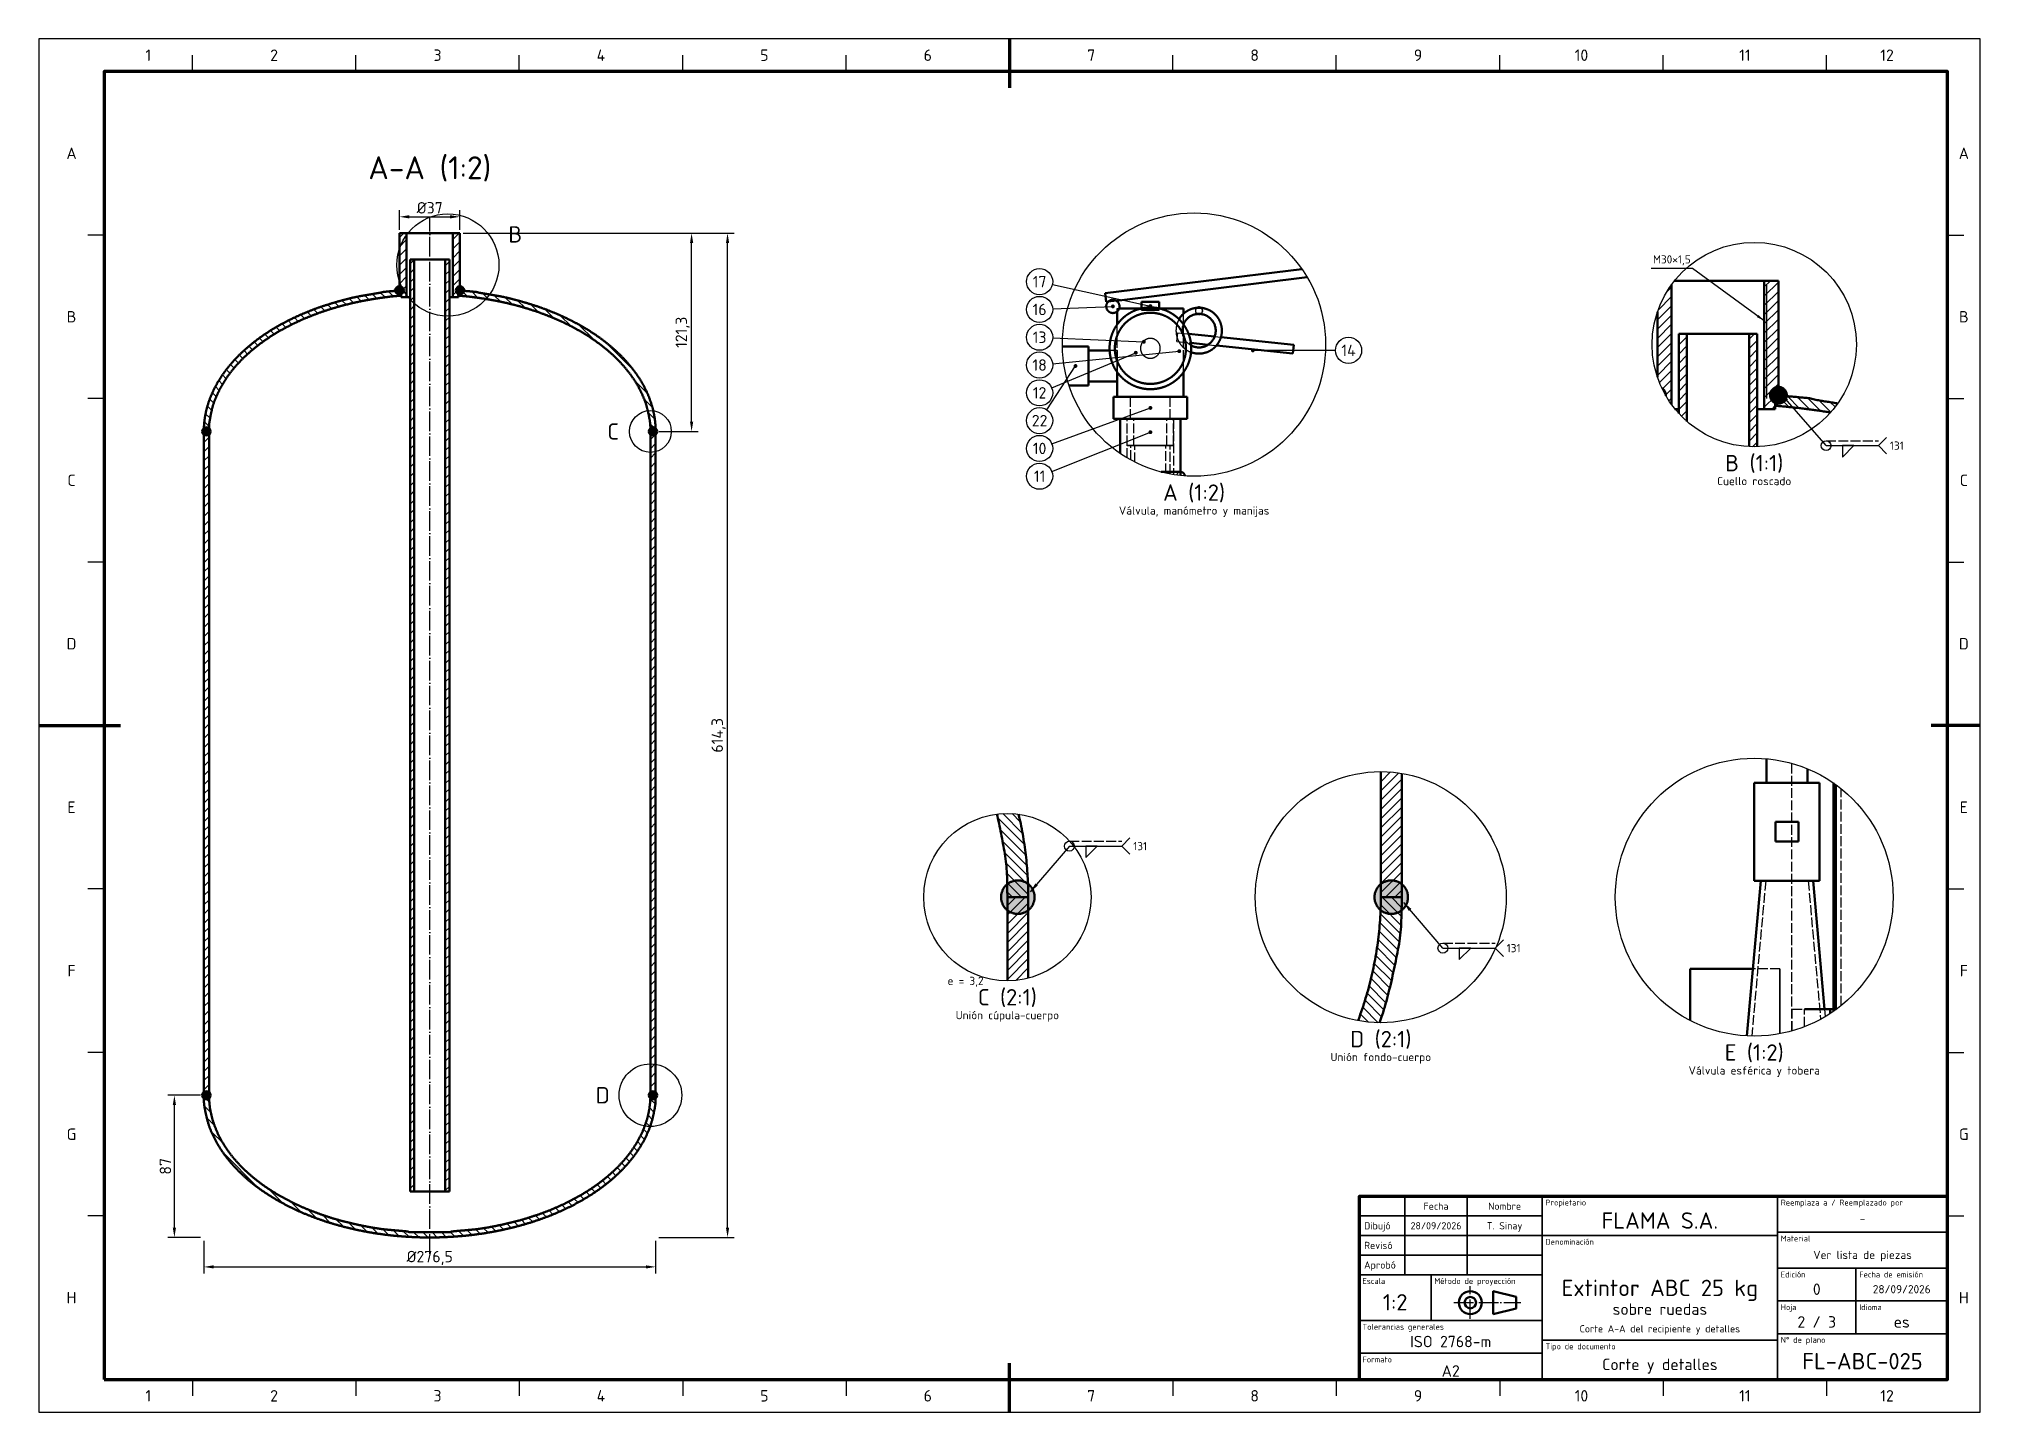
# Paper-space layout 'Lamina_A2' of a CAD drawing. Header units: millimetres. Extents: x 0 to 594, y 0 to 420.
# The model-space entities are those that its viewports show. They can reach past a viewport. Long polylines and large blocks are cut down to what shows.
import ezdxf
from ezdxf.enums import TextEntityAlignment as Align

# ---------------------------------------------------------------- set-up
doc = ezdxf.new("R2010")
doc.units = ezdxf.units.MM
doc.linetypes.add('ISO02-TRAZOS', pattern=[3.75, 3, -0.75])
doc.linetypes.add('ISO04-TRAZO-PUNTO', pattern=[7.625, 6, -0.75, 0.125, -0.75])
for name, color, linetype, lineweight in [('01-VISIBLE', 7, 'CONTINUOUS', 50), ('02-OCULTA', 4, 'ISO02-TRAZOS', 25), ('03-EJE', 1, 'ISO04-TRAZO-PUNTO', 25), ('04-COTA', 3, 'CONTINUOUS', 25), ('05-RAYADO', 8, 'CONTINUOUS', 25), ('06-TEXTO', 7, 'CONTINUOUS', 25), ('07-RECUADRO', 7, 'CONTINUOUS', 70), ('08-FINA', 5, 'CONTINUOUS', 25), ('10-ROTULO', 7, 'CONTINUOUS', 35), ('11-TEXTO-ROTULO', 7, 'CONTINUOUS', 25), ('12-SOLDADURA', 6, 'CONTINUOUS', 25)]:
    doc.layers.add(name, color=color, linetype=linetype, lineweight=lineweight)
doc.styles.add('ISO3098', font='isocpeur.ttf')
doc.dimstyles.new('FLAMA-ISO', dxfattribs={"dimtxt": 3.5, "dimasz": 3, "dimexe": 2, "dimexo": 1, "dimgap": 1, "dimtad": 1, "dimdec": 1, "dimtxsty": 'ISO3098', "dimcen": 2.5, "dimclrd": 3, "dimclre": 3, "dimclrt": 3, "dimazin": 3, "dimtfac": 1, "dimtmove": 0, "dimatfit": 3, "dimlwd": 25, "dimlwe": 25})

psp = doc.layouts.new('Lamina_A2')

msp = doc.modelspace()

# ---------------------------------------------------------------- texts
at = {"layer": '06-TEXTO', "style": 'ISO3098'}
for s, height, p in [('1', 3.5, (33.5, 415)), ('2', 3.5, (72, 415)), ('3', 3.5, (122, 415)), ('4', 3.5, (172, 415)), ('5', 3.5, (222, 415)), ('6', 3.5, (272, 415)), ('7', 3.5, (322, 415)), ('8', 3.5, (372, 415)), ('9', 3.5, (422, 415)), ('10', 3.5, (472, 415)), ('11', 3.5, (522, 415)), ('12', 3.5, (565.5, 415)), ('A', 3.5, (10, 385)), ('A', 3.5, (589, 385)), ('A-A (1:2)', 7, (119.605, 380.575)), ('B', 5, (145.78, 360.2)), ('17', 3.5, (306.211, 345.738)), ('16', 3.5, (306.211, 337.238)), ('B', 3.5, (10, 335)), ('B', 3.5, (589, 335)), ('13', 3.5, (306.211, 328.738)), ('18', 3.5, (306.211, 320.238)), ('14', 3.5, (400.736, 324.727)), ('12', 3.5, (306.211, 311.738)), ('22', 3.5, (306.211, 303.238)), ('C', 5, (175.73, 299.925)), ('10', 3.5, (306.211, 294.738)), ('B (1:1)', 5, (524.868, 290.25)), ('C', 3.5, (10, 285)), ('11', 3.5, (306.211, 286.238)), ('Cuello roscado', 2.5, (524.868, 284.75)), ('C', 3.5, (589, 285)), ('A (1:2)', 5, (353.473, 281.238)), ('Válvula, manómetro y manijas', 2.5, (353.473, 275.738)), ('D', 3.5, (10, 235)), ('D', 3.5, (589, 235)), ('E', 3.5, (10, 185)), ('E', 3.5, (589, 185)), ('F', 3.5, (10, 135)), ('F', 3.5, (589, 135)), ('e = 3,2', 2.5, (283.542, 131.9)), ('C (2:1)', 5, (296.342, 126.9)), ('Unión cúpula-cuerpo', 2.5, (296.342, 121.4)), ('D (2:1)', 5, (410.605, 114.1)), ('E (1:2)', 5, (524.868, 110)), ('Unión fondo-cuerpo', 2.5, (410.605, 108.6)), ('Válvula esférica y tobera', 2.5, (524.868, 104.5)), ('D', 5, (172.53, 96.925)), ('G', 3.5, (10, 85)), ('G', 3.5, (589, 85)), ('H', 3.5, (10, 35)), ('H', 3.5, (589, 35)), ('1', 3.5, (33.5, 5)), ('2', 3.5, (72, 5)), ('3', 3.5, (122, 5)), ('4', 3.5, (172, 5)), ('5', 3.5, (222, 5)), ('6', 3.5, (272, 5)), ('7', 3.5, (322, 5)), ('8', 3.5, (372, 5)), ('9', 3.5, (422, 5)), ('10', 3.5, (472, 5)), ('11', 3.5, (522, 5)), ('12', 3.5, (565.5, 5))]:
    msp.add_text(s, height=height, dxfattribs=at).set_placement(p, align=Align.MIDDLE_CENTER)
msp.add_text('M30×1,5', height=2.5, dxfattribs=at).set_placement((499.656, 350.55), align=Align.BOTTOM_CENTER)
at = {"layer": '11-TEXTO-ROTULO', "style": 'ISO3098'}
for s, height, p in [('Fecha', 2.2, (427.5, 63)), ('Nombre', 2.2, (448.5, 63)), ('FLAMA S.A.', 5, (496, 58.6)), ('28/09/2026', 2.2, (427.5, 57)), ('T. Sinay', 2.2, (448.5, 57)), ('-', 2.5, (558, 59.1)), ('Ver lista de piezas', 2.5, (558, 48.1)), ('1:2', 5, (415, 33.6)), ('Extintor ABC 25 kg', 5, (496, 38)), ('0', 3.5, (544, 37.6)), ('28/09/2026', 2.5, (570, 37.6)), ('sobre ruedas', 3.5, (496, 31.5)), ('Corte A-A del recipiente y detalles', 2.2, (496, 25.5)), ('2 / 3', 3.5, (544, 27.6)), ('es', 3.5, (570, 27.6)), ('ISO 2768-m', 3.5, (432, 21.6)), ('FL-ABC-025', 5, (558, 15.6)), ('A2', 3.5, (432, 12.6)), ('Corte y detalles', 3.5, (496, 14.6))]:
    msp.add_text(s, height=height, dxfattribs=at).set_placement(p, align=Align.MIDDLE_CENTER)
for s, p in [('Propietario', (461, 65)), ('Reemplaza a / Reemplazado por', (533, 65)), ('Material', (533, 54)), ('Denominación', (461, 53)), ('Edición', (533, 43)), ('Fecha de emisión', (557, 43)), ('Escala', (405, 41)), ('Método de proyección', (427, 41)), ('Hoja', (533, 33)), ('Idioma', (557, 33)), ('Tolerancias generales', (405, 27)), ('Tipo de documento', (461, 21)), ('N° de plano', (533, 23)), ('Formato', (405, 17))]:
    msp.add_text(s, height=1.8, dxfattribs=at).set_placement(p, align=Align.TOP_LEFT)
for s, p in [('Dibujó', (405.5, 57)), ('Revisó', (405.5, 51)), ('Aprobó', (405.5, 45))]:
    msp.add_text(s, height=2.2, dxfattribs=at).set_placement(p, align=Align.MIDDLE_LEFT)
at = {"layer": '12-SOLDADURA', "style": 'ISO3098'}
for p in [(566.368, 295.6), (334.842, 173.1), (449.105, 141.9)]:
    msp.add_text('131', height=2.5, dxfattribs=at).set_placement(p, align=Align.MIDDLE_LEFT)

# ---------------------------------------------------------------- dimensions: what is measured, and where the dimension line sits
at = {"layer": '04-COTA'}
for base, p1, p2 in [((110.355, 365.575), (110.355, 360.575), (128.855, 360.575)), ((50.48, 44.425), (50.48, 53.425), (188.73, 53.425))]:
    msp.add_linear_dim(base=base, p1=p1, p2=p2, dimstyle='FLAMA-ISO', override={"dimlfac": 2, "dimpost": '%%c<>'}, dxfattribs=at).render()
for base, p1, p2 in [((210.73, 53.425), (188.73, 53.425), (128.855, 360.575)), ((199.73, 299.925), (188.73, 299.925), (128.855, 360.575)), ((41.48, 53.425), (50.48, 53.425), (50.48, 96.925))]:
    msp.add_linear_dim(base=base, p1=p1, p2=p2, angle=90, dimstyle='FLAMA-ISO', override={"dimlfac": 2}, dxfattribs=at).render()

# ---------------------------------------------------------------- hatches: boundary and pattern name
at = {"layer": '05-RAYADO'}
h = msp.add_hatch(dxfattribs=at)
h.set_pattern_fill('ANSI31', scale=0.62992)
h.paths.add_polyline_path([(112.511, 340.972), (110.85, 340.972), (110.85, 343.075), (110.355, 343.075), (110.355, 360.575), (112.511, 360.575)])
h = msp.add_hatch(dxfattribs=at)
h.set_pattern_fill('ANSI31', scale=0.62992)
h.paths.add_polyline_path([(128.855, 343.075), (128.36, 343.075), (128.36, 340.972), (126.699, 340.972), (126.699, 360.575), (128.855, 360.575)])
h = msp.add_hatch(dxfattribs=at)
h.set_pattern_fill('ANSI31', scale=0.62992)
h.paths.add_polyline_path([(114.855, 67.525), (113.605, 67.525), (113.605, 352.475), (114.855, 352.475)])
h = msp.add_hatch(dxfattribs=at)
h.set_pattern_fill('ANSI31', scale=0.62992)
h.paths.add_polyline_path([(124.355, 352.475), (125.605, 352.475), (125.605, 67.525), (124.355, 67.525)])
h = msp.add_hatch(dxfattribs=at)
h.set_pattern_fill('ANSI31', scale=0.62992)
h.paths.add_polyline_path([(495.268, 336.514), (495.445, 337.028), (495.712, 337.747), (495.997, 338.459), (496.299, 339.164), (496.619, 339.861), (496.955, 340.55), (497.308, 341.231), (497.678, 341.903), (498.064, 342.566), (498.467, 343.219), (498.885, 343.862), (499.319, 344.494), (499.58, 344.856), (499.58, 308.144), (499.319, 308.506), (498.885, 309.138), (498.467, 309.781), (498.064, 310.434), (497.678, 311.097), (497.308, 311.769), (496.955, 312.45), (496.619, 313.139), (496.299, 313.836), (495.997, 314.541), (495.712, 315.253), (495.445, 315.972), (495.268, 316.486)])
h = msp.add_hatch(dxfattribs=at)
h.set_pattern_fill('ANSI31', scale=0.62992)
h.paths.add_polyline_path([(531.278, 311), (531.278, 306.793), (527.956, 306.793), (527.956, 346), (532.268, 346), (532.268, 311)])
h = msp.add_hatch(dxfattribs=at)
h.set_pattern_fill('ANSI31', scale=0.62992, angle=90)
h.paths.add_polyline_path([(52.08, 299.925), (50.48, 299.925), (50.481, 300.127), (50.483, 300.329), (50.487, 300.531), (50.492, 300.733), (50.499, 300.935), (50.507, 301.137), (50.516, 301.339), (50.527, 301.541), (50.54, 301.743), (50.554, 301.944), (50.57, 302.146), (50.587, 302.347), (50.606, 302.549), (50.626, 302.75), (50.647, 302.951), (50.67, 303.152), (50.695, 303.352), (50.721, 303.553), (50.748, 303.753), (50.777, 303.953), (50.807, 304.153), (50.839, 304.352), (50.872, 304.552), (50.907, 304.751), (50.943, 304.95), (50.981, 305.149), (51.019, 305.347), (51.06, 305.545), (51.101, 305.743), (51.144, 305.94), (51.189, 306.137), (51.235, 306.334), (51.282, 306.531), (51.331, 306.727), (51.381, 306.923), (51.432, 307.118), (51.485, 307.314), (51.539, 307.508), (51.594, 307.703), (51.651, 307.897), (51.709, 308.09), (51.768, 308.284), (51.829, 308.476), (51.891, 308.669), (51.954, 308.861), (52.019, 309.052), (52.085, 309.243), (52.152, 309.434), (52.22, 309.624), (52.29, 309.814), (52.361, 310.003), (52.433, 310.192), (52.506, 310.38), (52.581, 310.568), (52.657, 310.756), (52.734, 310.942), (52.812, 311.129), (52.892, 311.315), (52.972, 311.5), (53.054, 311.685), (53.137, 311.869), (53.221, 312.053), (53.306, 312.236), (53.393, 312.419), (53.48, 312.601), (53.569, 312.783), (53.659, 312.964), (53.749, 313.145), (53.841, 313.325), (53.934, 313.504), (54.028, 313.683), (54.124, 313.861), (54.22, 314.039), (54.317, 314.216), (54.415, 314.393), (54.515, 314.569), (54.615, 314.744), (54.716, 314.919), (54.819, 315.094), (54.922, 315.267), (55.027, 315.44), (55.132, 315.613), (55.238, 315.785), (55.345, 315.956), (55.454, 316.127), (55.563, 316.297), (55.673, 316.467), (55.784, 316.635), (55.896, 316.804), (56.009, 316.971), (56.122, 317.139), (56.237, 317.305), (56.353, 317.471), (56.469, 317.636), (56.586, 317.801), (56.704, 317.965), (56.823, 318.128), (56.943, 318.291), (57.064, 318.453), (57.185, 318.615), (57.308, 318.776), (57.431, 318.936), (57.555, 319.096), (57.68, 319.255), (57.805, 319.413), (57.931, 319.571), (58.058, 319.728), (58.186, 319.885), (58.315, 320.041), (58.444, 320.196), (58.574, 320.351), (58.705, 320.505), (58.837, 320.658), (58.969, 320.811), (59.102, 320.963), (59.236, 321.115), (59.37, 321.266), (59.505, 321.416), (59.641, 321.566), (59.778, 321.715), (59.915, 321.863), (60.053, 322.011), (60.191, 322.158), (60.33, 322.305), (60.47, 322.451), (60.611, 322.596), (60.752, 322.741), (60.893, 322.885), (61.036, 323.029), (61.179, 323.172), (61.322, 323.314), (61.466, 323.456), (61.611, 323.597), (61.757, 323.737), (61.903, 323.877), (62.049, 324.016), (62.196, 324.155), (62.344, 324.293), (62.492, 324.43), (62.641, 324.567), (62.79, 324.703), (62.94, 324.839), (63.091, 324.974), (63.242, 325.108), (63.393, 325.242), (63.545, 325.375), (63.698, 325.508), (63.851, 325.64), (64.005, 325.771), (64.159, 325.902), (64.313, 326.032), (64.468, 326.162), (64.624, 326.291), (64.78, 326.419), (64.937, 326.547), (65.094, 326.674), (65.251, 326.801), (65.409, 326.927), (65.568, 327.052), (65.727, 327.177), (65.886, 327.301), (66.046, 327.425), (66.206, 327.548), (66.367, 327.671), (66.528, 327.793), (66.69, 327.914), (66.852, 328.035), (67.014, 328.156), (67.177, 328.275), (67.34, 328.394), (67.504, 328.513), (67.668, 328.631), (67.833, 328.748), (67.998, 328.865), (68.163, 328.982), (68.329, 329.097), (68.495, 329.213), (68.661, 329.327), (68.828, 329.441), (68.995, 329.555), (69.163, 329.668), (69.331, 329.78), (69.499, 329.892), (69.668, 330.003), (69.837, 330.114), (70.007, 330.224), (70.176, 330.334), (70.346, 330.443), (70.517, 330.552), (70.688, 330.66), (70.859, 330.767), (71.03, 330.874), (71.202, 330.981), (71.374, 331.087), (71.547, 331.192), (71.72, 331.297), (71.893, 331.401), (72.066, 331.505), (72.24, 331.608), (72.414, 331.711), (72.589, 331.813), (72.763, 331.915), (72.938, 332.016), (73.114, 332.117), (73.289, 332.217), (73.465, 332.316), (73.641, 332.415), (73.818, 332.514), (73.995, 332.612), (74.172, 332.709), (74.349, 332.806), (74.527, 332.903), (74.704, 332.999), (74.883, 333.094), (75.061, 333.189), (75.24, 333.284), (75.419, 333.378), (75.598, 333.471), (75.778, 333.564), (75.957, 333.656), (76.137, 333.748), (76.318, 333.84), (76.498, 333.931), (76.679, 334.021), (76.86, 334.111), (77.041, 334.2), (77.223, 334.289), (77.405, 334.378), (77.587, 334.466), (77.769, 334.553), (77.951, 334.64), (78.134, 334.726), (78.317, 334.812), (78.5, 334.898), (78.684, 334.983), (78.867, 335.067), (79.051, 335.151), (79.235, 335.235), (79.419, 335.318), (79.604, 335.401), (79.788, 335.483), (79.973, 335.565), (80.158, 335.646), (80.344, 335.727), (80.529, 335.807), (80.715, 335.887), (80.901, 335.966), (81.087, 336.045), (81.273, 336.124), (81.46, 336.202), (81.646, 336.279), (81.833, 336.356), (82.02, 336.433), (82.207, 336.509), (82.395, 336.585), (82.582, 336.661), (82.77, 336.736), (82.958, 336.81), (83.146, 336.884), (83.334, 336.957), (83.523, 337.031), (83.711, 337.103), (83.9, 337.175), (84.089, 337.247), (84.278, 337.318), (84.468, 337.389), (84.657, 337.459), (84.847, 337.529), (85.037, 337.598), (85.227, 337.667), (85.417, 337.735), (85.608, 337.803), (85.798, 337.87), (85.989, 337.937), (86.18, 338.004), (86.371, 338.069), (86.562, 338.135), (86.754, 338.2), (86.945, 338.264), (87.137, 338.328), (87.329, 338.392), (87.521, 338.455), (87.713, 338.517), (87.906, 338.579), (88.098, 338.641), (88.291, 338.702), (88.484, 338.763), (88.677, 338.823), (88.87, 338.883), (89.063, 338.942), (89.256, 339.001), (89.449, 339.06), (89.643, 339.119), (89.837, 339.177), (90.03, 339.234), (90.224, 339.292), (90.418, 339.349), (90.612, 339.405), (90.806, 339.461), (91.001, 339.517), (91.195, 339.573), (91.389, 339.628), (91.584, 339.684), (91.778, 339.738), (91.973, 339.793), (92.168, 339.847), (92.363, 339.901), (92.557, 339.955), (92.752, 340.008), (92.947, 340.061), (93.142, 340.114), (93.338, 340.166), (93.533, 340.219), (93.728, 340.27), (93.924, 340.322), (94.119, 340.373), (94.315, 340.423), (94.511, 340.473), (94.707, 340.523), (94.903, 340.572), (95.099, 340.62), (95.296, 340.668), (95.492, 340.715), (95.689, 340.761), (95.886, 340.807), (96.083, 340.852), (96.28, 340.897), (96.477, 340.941), (96.675, 340.984), (96.873, 341.026), (97.07, 341.068), (97.268, 341.109), (97.466, 341.15), (97.664, 341.19), (97.863, 341.229), (98.061, 341.268), (98.26, 341.306), (98.458, 341.343), (98.657, 341.38), (98.856, 341.416), (99.055, 341.452), (99.254, 341.487), (99.453, 341.522), (99.652, 341.557), (99.851, 341.591), (100.051, 341.624), (100.25, 341.658), (100.449, 341.691), (100.649, 341.724), (100.848, 341.757), (101.048, 341.789), (101.247, 341.822), (101.447, 341.854), (101.646, 341.886), (101.846, 341.918), (102.046, 341.95), (102.245, 341.982), (102.445, 342.014), (102.644, 342.046), (102.844, 342.078), (103.043, 342.11), (103.243, 342.143), (103.442, 342.175), (103.642, 342.208), (103.841, 342.242), (104.04, 342.276), (104.24, 342.311), (104.438, 342.348), (104.637, 342.387), (104.833, 342.433), (105.027, 342.491), (105.221, 342.546), (105.42, 342.582), (105.62, 342.61), (105.821, 342.635), (106.022, 342.657), (106.223, 342.678), (106.424, 342.698), (106.625, 342.717), (106.827, 342.736), (107.028, 342.755), (107.229, 342.773), (107.431, 342.791), (107.632, 342.808), (107.833, 342.826), (108.035, 342.843), (108.236, 342.86), (108.437, 342.877), (108.639, 342.894), (108.84, 342.911), (109.042, 342.928), (109.243, 342.944), (109.445, 342.961), (109.646, 342.977), (109.848, 342.994), (110.049, 343.01), (110.251, 343.026), (110.452, 343.043), (110.654, 343.059), (110.855, 343.075), (110.855, 341.472), (110.66, 341.456), (110.465, 341.439), (110.269, 341.423), (110.074, 341.405), (109.879, 341.388), (109.684, 341.37), (109.489, 341.352), (109.294, 341.334), (109.099, 341.315), (108.904, 341.295), (108.709, 341.276), (108.514, 341.256), (108.319, 341.236), (108.124, 341.215), (107.929, 341.194), (107.735, 341.172), (107.54, 341.151), (107.345, 341.129), (107.151, 341.106), (106.956, 341.083), (106.762, 341.06), (106.567, 341.037), (106.373, 341.013), (106.178, 340.988), (105.984, 340.964), (105.79, 340.939), (105.595, 340.913), (105.401, 340.887), (105.207, 340.861), (105.013, 340.835), (104.819, 340.808), (104.625, 340.781), (104.431, 340.753), (104.237, 340.725), (104.043, 340.697), (103.849, 340.668), (103.655, 340.639), (103.462, 340.61), (103.268, 340.58), (103.074, 340.55), (102.881, 340.52), (102.687, 340.489), (102.494, 340.457), (102.301, 340.426), (102.107, 340.394), (101.914, 340.361), (101.721, 340.329), (101.528, 340.296), (101.335, 340.262), (101.142, 340.228), (100.949, 340.194), (100.756, 340.159), (100.563, 340.124), (100.371, 340.089), (100.178, 340.053), (99.985, 340.017), (99.793, 339.981), (99.601, 339.944), (99.408, 339.907), (99.216, 339.869), (99.024, 339.831), (98.832, 339.793), (98.64, 339.754), (98.448, 339.715), (98.256, 339.676), (98.064, 339.636), (97.872, 339.595), (97.68, 339.555), (97.489, 339.514), (97.297, 339.472), (97.106, 339.431), (96.915, 339.389), (96.723, 339.346), (96.532, 339.303), (96.341, 339.26), (96.15, 339.216), (95.959, 339.172), (95.768, 339.128), (95.578, 339.083), (95.387, 339.037), (95.197, 338.992), (95.006, 338.946), (94.816, 338.899), (94.626, 338.853), (94.435, 338.805), (94.245, 338.758), (94.055, 338.71), (93.866, 338.661), (93.676, 338.613), (93.486, 338.564), (93.297, 338.514), (93.107, 338.464), (92.918, 338.414), (92.729, 338.363), (92.539, 338.312), (92.35, 338.26), (92.161, 338.208), (91.973, 338.156), (91.784, 338.103), (91.595, 338.05), (91.407, 337.997), (91.219, 337.943), (91.03, 337.888), (90.842, 337.834), (90.654, 337.779), (90.466, 337.723), (90.279, 337.667), (90.091, 337.611), (89.903, 337.554), (89.716, 337.497), (89.529, 337.439), (89.342, 337.381), (89.155, 337.323), (88.968, 337.264), (88.781, 337.205), (88.594, 337.145), (88.408, 337.085), (88.222, 337.025), (88.035, 336.964), (87.849, 336.902), (87.663, 336.841), (87.478, 336.779), (87.292, 336.716), (87.106, 336.653), (86.921, 336.59), (86.736, 336.526), (86.551, 336.462), (86.366, 336.397), (86.181, 336.332), (85.996, 336.266), (85.812, 336.2), (85.627, 336.134), (85.443, 336.067), (85.259, 336), (85.075, 335.932), (84.892, 335.864), (84.708, 335.796), (84.525, 335.727), (84.341, 335.658), (84.158, 335.588), (83.976, 335.517), (83.793, 335.447), (83.61, 335.376), (83.428, 335.304), (83.246, 335.232), (83.064, 335.16), (82.882, 335.087), (82.7, 335.013), (82.519, 334.94), (82.337, 334.865), (82.156, 334.791), (81.975, 334.716), (81.794, 334.64), (81.614, 334.564), (81.433, 334.488), (81.253, 334.411), (81.073, 334.334), (80.893, 334.256), (80.714, 334.177), (80.534, 334.099), (80.355, 334.02), (80.176, 333.94), (79.997, 333.86), (79.819, 333.779), (79.64, 333.698), (79.462, 333.617), (79.284, 333.535), (79.106, 333.453), (78.929, 333.37), (78.752, 333.286), (78.574, 333.203), (78.398, 333.118), (78.221, 333.034), (78.045, 332.948), (77.868, 332.863), (77.692, 332.777), (77.517, 332.69), (77.341, 332.603), (77.166, 332.515), (76.991, 332.427), (76.816, 332.339), (76.642, 332.25), (76.467, 332.16), (76.293, 332.07), (76.119, 331.98), (75.946, 331.889), (75.773, 331.797), (75.6, 331.706), (75.427, 331.613), (75.254, 331.52), (75.082, 331.427), (74.91, 331.333), (74.739, 331.239), (74.567, 331.144), (74.396, 331.048), (74.225, 330.952), (74.055, 330.856), (73.884, 330.759), (73.714, 330.662), (73.545, 330.564), (73.375, 330.465), (73.206, 330.366), (73.037, 330.267), (72.869, 330.167), (72.701, 330.067), (72.533, 329.966), (72.365, 329.864), (72.198, 329.762), (72.031, 329.66), (71.864, 329.557), (71.698, 329.453), (71.532, 329.349), (71.366, 329.245), (71.201, 329.14), (71.036, 329.034), (70.871, 328.928), (70.707, 328.821), (70.543, 328.714), (70.379, 328.606), (70.216, 328.498), (70.053, 328.389), (69.89, 328.28), (69.728, 328.17), (69.566, 328.059), (69.405, 327.948), (69.244, 327.837), (69.083, 327.725), (68.923, 327.612), (68.763, 327.499), (68.603, 327.385), (68.444, 327.271), (68.285, 327.156), (68.127, 327.041), (67.969, 326.925), (67.811, 326.809), (67.654, 326.692), (67.498, 326.574), (67.341, 326.456), (67.185, 326.337), (67.03, 326.218), (66.875, 326.098), (66.72, 325.978), (66.566, 325.857), (66.413, 325.735), (66.259, 325.613), (66.106, 325.491), (65.954, 325.367), (65.802, 325.244), (65.651, 325.119), (65.5, 324.994), (65.35, 324.869), (65.2, 324.743), (65.05, 324.616), (64.901, 324.489), (64.753, 324.361), (64.605, 324.233), (64.457, 324.104), (64.31, 323.974), (64.164, 323.844), (64.018, 323.713), (63.872, 323.582), (63.728, 323.45), (63.583, 323.318), (63.439, 323.185), (63.296, 323.051), (63.154, 322.917), (63.012, 322.782), (62.87, 322.646), (62.729, 322.51), (62.589, 322.373), (62.449, 322.236), (62.31, 322.098), (62.171, 321.96), (62.033, 321.821), (61.896, 321.681), (61.759, 321.541), (61.623, 321.4), (61.488, 321.258), (61.353, 321.116), (61.219, 320.973), (61.085, 320.83), (60.952, 320.686), (60.82, 320.541), (60.688, 320.396), (60.557, 320.25), (60.427, 320.104), (60.298, 319.957), (60.169, 319.809), (60.041, 319.661), (59.913, 319.512), (59.787, 319.363), (59.661, 319.213), (59.535, 319.062), (59.411, 318.911), (59.287, 318.759), (59.164, 318.607), (59.041, 318.454), (58.92, 318.3), (58.799, 318.146), (58.679, 317.991), (58.56, 317.836), (58.441, 317.68), (58.324, 317.523), (58.207, 317.366), (58.091, 317.208), (57.976, 317.049), (57.861, 316.89), (57.748, 316.731), (57.635, 316.57), (57.523, 316.409), (57.413, 316.248), (57.303, 316.086), (57.194, 315.923), (57.086, 315.759), (56.979, 315.595), (56.872, 315.431), (56.767, 315.265), (56.663, 315.099), (56.56, 314.933), (56.457, 314.766), (56.356, 314.598), (56.256, 314.43), (56.157, 314.261), (56.058, 314.091), (55.961, 313.921), (55.865, 313.751), (55.77, 313.579), (55.675, 313.408), (55.582, 313.235), (55.49, 313.063), (55.398, 312.889), (55.308, 312.715), (55.219, 312.541), (55.13, 312.366), (55.043, 312.191), (54.956, 312.015), (54.871, 311.839), (54.787, 311.662), (54.703, 311.485), (54.621, 311.307), (54.539, 311.129), (54.458, 310.95), (54.379, 310.771), (54.301, 310.592), (54.223, 310.412), (54.147, 310.231), (54.073, 310.05), (53.999, 309.868), (53.927, 309.686), (53.857, 309.503), (53.787, 309.32), (53.72, 309.136), (53.653, 308.952), (53.589, 308.767), (53.525, 308.582), (53.464, 308.396), (53.404, 308.209), (53.345, 308.022), (53.289, 307.835), (53.233, 307.647), (53.18, 307.458), (53.128, 307.269), (53.078, 307.08), (53.028, 306.89), (52.981, 306.7), (52.934, 306.51), (52.889, 306.319), (52.845, 306.128), (52.801, 305.937), (52.759, 305.746), (52.718, 305.555), (52.677, 305.363), (52.637, 305.171), (52.598, 304.979), (52.56, 304.787), (52.522, 304.595), (52.485, 304.402), (52.449, 304.21), (52.413, 304.017), (52.377, 303.824), (52.343, 303.632), (52.308, 303.439), (52.275, 303.246), (52.244, 303.052), (52.216, 302.858), (52.191, 302.664), (52.169, 302.469), (52.151, 302.274), (52.136, 302.079), (52.123, 301.883), (52.113, 301.688), (52.104, 301.492), (52.098, 301.296), (52.092, 301.1), (52.088, 300.905), (52.085, 300.709), (52.083, 300.513), (52.081, 300.317), (52.08, 300.121)])
h = msp.add_hatch(color=7, dxfattribs=at)
h.dxf.hatch_style = 1
h.paths.add_polyline_path([(109.075, 343.075), (109.079, 343.175), (109.091, 343.275), (109.11, 343.374), (109.138, 343.471), (109.172, 343.565), (109.215, 343.656), (109.264, 343.744), (109.319, 343.827), (109.382, 343.906), (109.45, 343.98), (109.524, 344.048), (109.603, 344.111), (109.686, 344.166), (109.774, 344.216), (109.865, 344.258), (109.959, 344.292), (110.056, 344.32), (110.155, 344.339), (110.255, 344.351), (110.355, 344.355), (110.455, 344.351), (110.555, 344.339), (110.654, 344.32), (110.751, 344.292), (110.845, 344.258), (110.936, 344.216), (111.024, 344.166), (111.107, 344.111), (111.186, 344.048), (111.26, 343.98), (111.328, 343.906), (111.391, 343.827), (111.446, 343.744), (111.495, 343.656), (111.538, 343.565), (111.572, 343.471), (111.6, 343.374), (111.619, 343.275), (111.631, 343.175), (111.635, 343.075), (111.631, 342.975), (111.619, 342.875), (111.6, 342.776), (111.572, 342.68), (111.538, 342.585), (111.495, 342.494), (111.446, 342.406), (111.391, 342.323), (111.328, 342.244), (111.26, 342.17), (111.186, 342.102), (111.107, 342.04), (111.024, 341.984), (110.936, 341.935), (110.845, 341.892), (110.751, 341.858), (110.654, 341.83), (110.555, 341.811), (110.455, 341.799), (110.355, 341.795), (110.255, 341.799), (110.155, 341.811), (110.056, 341.83), (109.959, 341.858), (109.865, 341.892), (109.774, 341.935), (109.686, 341.984), (109.603, 342.04), (109.524, 342.102), (109.45, 342.17), (109.382, 342.244), (109.319, 342.323), (109.264, 342.406), (109.215, 342.494), (109.172, 342.585), (109.138, 342.68), (109.11, 342.776), (109.091, 342.875), (109.079, 342.975)])
h = msp.add_hatch(color=7, dxfattribs=at)
h.dxf.hatch_style = 1
h.paths.add_polyline_path([(130.135, 343.075), (130.131, 342.975), (130.119, 342.875), (130.1, 342.776), (130.072, 342.68), (130.038, 342.585), (129.995, 342.494), (129.946, 342.406), (129.891, 342.323), (129.828, 342.244), (129.76, 342.17), (129.686, 342.102), (129.607, 342.04), (129.524, 341.984), (129.436, 341.935), (129.345, 341.892), (129.251, 341.858), (129.154, 341.83), (129.055, 341.811), (128.955, 341.799), (128.855, 341.795), (128.755, 341.799), (128.655, 341.811), (128.556, 341.83), (128.459, 341.858), (128.365, 341.892), (128.274, 341.935), (128.186, 341.984), (128.103, 342.04), (128.024, 342.102), (127.95, 342.17), (127.882, 342.244), (127.819, 342.323), (127.764, 342.406), (127.715, 342.494), (127.672, 342.585), (127.638, 342.68), (127.61, 342.776), (127.591, 342.875), (127.579, 342.975), (127.575, 343.075), (127.579, 343.175), (127.591, 343.275), (127.61, 343.374), (127.638, 343.471), (127.672, 343.565), (127.715, 343.656), (127.764, 343.744), (127.819, 343.827), (127.882, 343.906), (127.95, 343.98), (128.024, 344.048), (128.103, 344.111), (128.186, 344.166), (128.274, 344.216), (128.365, 344.258), (128.459, 344.292), (128.556, 344.32), (128.655, 344.339), (128.755, 344.351), (128.855, 344.355), (128.955, 344.351), (129.055, 344.339), (129.154, 344.32), (129.251, 344.292), (129.345, 344.258), (129.436, 344.216), (129.524, 344.166), (129.607, 344.111), (129.686, 344.048), (129.76, 343.98), (129.828, 343.906), (129.891, 343.827), (129.946, 343.744), (129.995, 343.656), (130.038, 343.565), (130.072, 343.471), (130.1, 343.374), (130.119, 343.275), (130.131, 343.175)])
h = msp.add_hatch(dxfattribs=at)
h.set_pattern_fill('ANSI31', scale=0.62992, angle=90)
h.paths.add_polyline_path([(128.355, 343.075), (128.556, 343.059), (128.758, 343.043), (128.959, 343.026), (129.161, 343.01), (129.362, 342.994), (129.564, 342.977), (129.765, 342.961), (129.967, 342.944), (130.168, 342.928), (130.37, 342.911), (130.571, 342.894), (130.773, 342.877), (130.974, 342.86), (131.175, 342.843), (131.377, 342.826), (131.578, 342.808), (131.779, 342.791), (131.981, 342.773), (132.182, 342.755), (132.383, 342.736), (132.585, 342.717), (132.786, 342.698), (132.987, 342.678), (133.188, 342.657), (133.389, 342.635), (133.59, 342.61), (133.79, 342.582), (133.989, 342.546), (134.183, 342.491), (134.377, 342.433), (134.573, 342.387), (134.772, 342.348), (134.97, 342.311), (135.17, 342.276), (135.369, 342.242), (135.568, 342.208), (135.768, 342.175), (135.967, 342.143), (136.167, 342.11), (136.366, 342.078), (136.566, 342.046), (136.765, 342.014), (136.965, 341.982), (137.164, 341.95), (137.364, 341.918), (137.564, 341.886), (137.763, 341.854), (137.963, 341.822), (138.162, 341.789), (138.362, 341.757), (138.561, 341.724), (138.761, 341.691), (138.96, 341.658), (139.159, 341.624), (139.359, 341.591), (139.558, 341.557), (139.757, 341.522), (139.956, 341.487), (140.155, 341.452), (140.354, 341.416), (140.553, 341.38), (140.752, 341.343), (140.95, 341.306), (141.149, 341.268), (141.347, 341.229), (141.546, 341.19), (141.744, 341.15), (141.942, 341.109), (142.14, 341.068), (142.337, 341.026), (142.535, 340.984), (142.733, 340.941), (142.93, 340.897), (143.127, 340.852), (143.324, 340.807), (143.521, 340.761), (143.718, 340.715), (143.914, 340.668), (144.111, 340.62), (144.307, 340.572), (144.503, 340.523), (144.699, 340.473), (144.895, 340.423), (145.091, 340.373), (145.286, 340.322), (145.482, 340.27), (145.677, 340.219), (145.872, 340.166), (146.068, 340.114), (146.263, 340.061), (146.458, 340.008), (146.653, 339.955), (146.847, 339.901), (147.042, 339.847), (147.237, 339.793), (147.432, 339.738), (147.626, 339.684), (147.821, 339.628), (148.015, 339.573), (148.209, 339.517), (148.404, 339.461), (148.598, 339.405), (148.792, 339.349), (148.986, 339.292), (149.18, 339.234), (149.373, 339.177), (149.567, 339.119), (149.761, 339.06), (149.954, 339.001), (150.147, 338.942), (150.34, 338.883), (150.533, 338.823), (150.726, 338.763), (150.919, 338.702), (151.112, 338.641), (151.304, 338.579), (151.497, 338.517), (151.689, 338.455), (151.881, 338.392), (152.073, 338.328), (152.265, 338.264), (152.456, 338.2), (152.648, 338.135), (152.839, 338.069), (153.03, 338.004), (153.221, 337.937), (153.412, 337.87), (153.602, 337.803), (153.793, 337.735), (153.983, 337.667), (154.173, 337.598), (154.363, 337.529), (154.553, 337.459), (154.742, 337.389), (154.932, 337.318), (155.121, 337.247), (155.31, 337.175), (155.499, 337.103), (155.687, 337.031), (155.876, 336.957), (156.064, 336.884), (156.252, 336.81), (156.44, 336.736), (156.628, 336.661), (156.815, 336.585), (157.003, 336.509), (157.19, 336.433), (157.377, 336.356), (157.564, 336.279), (157.75, 336.202), (157.937, 336.124), (158.123, 336.045), (158.309, 335.966), (158.495, 335.887), (158.681, 335.807), (158.866, 335.727), (159.052, 335.646), (159.237, 335.565), (159.422, 335.483), (159.606, 335.401), (159.791, 335.318), (159.975, 335.235), (160.159, 335.151), (160.343, 335.067), (160.526, 334.983), (160.71, 334.898), (160.893, 334.812), (161.076, 334.726), (161.259, 334.64), (161.441, 334.553), (161.623, 334.466), (161.805, 334.378), (161.987, 334.289), (162.169, 334.2), (162.35, 334.111), (162.531, 334.021), (162.712, 333.931), (162.892, 333.84), (163.073, 333.748), (163.253, 333.656), (163.432, 333.564), (163.612, 333.471), (163.791, 333.378), (163.97, 333.284), (164.149, 333.189), (164.327, 333.094), (164.506, 332.999), (164.683, 332.903), (164.861, 332.806), (165.038, 332.709), (165.215, 332.612), (165.392, 332.514), (165.569, 332.415), (165.745, 332.316), (165.921, 332.217), (166.096, 332.117), (166.272, 332.016), (166.447, 331.915), (166.621, 331.813), (166.796, 331.711), (166.97, 331.608), (167.144, 331.505), (167.317, 331.401), (167.49, 331.297), (167.663, 331.192), (167.836, 331.087), (168.008, 330.981), (168.18, 330.874), (168.351, 330.767), (168.522, 330.66), (168.693, 330.552), (168.864, 330.443), (169.034, 330.334), (169.203, 330.224), (169.373, 330.114), (169.542, 330.003), (169.711, 329.892), (169.879, 329.78), (170.047, 329.668), (170.215, 329.555), (170.382, 329.441), (170.549, 329.327), (170.715, 329.213), (170.881, 329.097), (171.047, 328.982), (171.212, 328.865), (171.377, 328.748), (171.542, 328.631), (171.706, 328.513), (171.87, 328.394), (172.033, 328.275), (172.196, 328.156), (172.358, 328.035), (172.52, 327.914), (172.682, 327.793), (172.843, 327.671), (173.004, 327.548), (173.164, 327.425), (173.324, 327.301), (173.483, 327.177), (173.642, 327.052), (173.801, 326.927), (173.959, 326.801), (174.116, 326.674), (174.273, 326.547), (174.43, 326.419), (174.586, 326.291), (174.742, 326.162), (174.897, 326.032), (175.051, 325.902), (175.205, 325.771), (175.359, 325.64), (175.512, 325.508), (175.665, 325.375), (175.817, 325.242), (175.968, 325.108), (176.119, 324.974), (176.27, 324.839), (176.42, 324.703), (176.569, 324.567), (176.718, 324.43), (176.866, 324.293), (177.014, 324.155), (177.161, 324.016), (177.307, 323.877), (177.453, 323.737), (177.599, 323.597), (177.744, 323.456), (177.888, 323.314), (178.031, 323.172), (178.174, 323.029), (178.317, 322.885), (178.458, 322.741), (178.599, 322.596), (178.74, 322.451), (178.88, 322.305), (179.019, 322.158), (179.157, 322.011), (179.295, 321.863), (179.432, 321.715), (179.569, 321.566), (179.705, 321.416), (179.84, 321.266), (179.974, 321.115), (180.108, 320.963), (180.241, 320.811), (180.373, 320.658), (180.505, 320.505), (180.636, 320.351), (180.766, 320.196), (180.895, 320.041), (181.024, 319.885), (181.152, 319.728), (181.279, 319.571), (181.405, 319.413), (181.53, 319.255), (181.655, 319.096), (181.779, 318.936), (181.902, 318.776), (182.025, 318.615), (182.146, 318.453), (182.267, 318.291), (182.387, 318.128), (182.506, 317.965), (182.624, 317.801), (182.741, 317.636), (182.857, 317.471), (182.973, 317.305), (183.088, 317.139), (183.201, 316.971), (183.314, 316.804), (183.426, 316.635), (183.537, 316.467), (183.647, 316.297), (183.756, 316.127), (183.865, 315.956), (183.972, 315.785), (184.078, 315.613), (184.183, 315.44), (184.288, 315.267), (184.391, 315.094), (184.494, 314.919), (184.595, 314.744), (184.695, 314.569), (184.795, 314.393), (184.893, 314.216), (184.99, 314.039), (185.086, 313.861), (185.182, 313.683), (185.276, 313.504), (185.369, 313.325), (185.461, 313.145), (185.551, 312.964), (185.641, 312.783), (185.73, 312.601), (185.817, 312.419), (185.904, 312.236), (185.989, 312.053), (186.073, 311.869), (186.156, 311.685), (186.238, 311.5), (186.318, 311.315), (186.398, 311.129), (186.476, 310.942), (186.553, 310.756), (186.629, 310.568), (186.704, 310.38), (186.777, 310.192), (186.849, 310.003), (186.92, 309.814), (186.99, 309.624), (187.058, 309.434), (187.125, 309.243), (187.191, 309.052), (187.256, 308.861), (187.319, 308.669), (187.381, 308.476), (187.442, 308.284), (187.501, 308.09), (187.559, 307.897), (187.616, 307.703), (187.671, 307.508), (187.725, 307.314), (187.778, 307.118), (187.829, 306.923), (187.879, 306.727), (187.928, 306.531), (187.975, 306.334), (188.021, 306.137), (188.066, 305.94), (188.109, 305.743), (188.15, 305.545), (188.191, 305.347), (188.229, 305.149), (188.267, 304.95), (188.303, 304.751), (188.338, 304.552), (188.371, 304.352), (188.403, 304.153), (188.433, 303.953), (188.462, 303.753), (188.489, 303.553), (188.515, 303.352), (188.54, 303.152), (188.563, 302.951), (188.584, 302.75), (188.604, 302.549), (188.623, 302.347), (188.64, 302.146), (188.656, 301.944), (188.67, 301.743), (188.683, 301.541), (188.694, 301.339), (188.703, 301.137), (188.711, 300.935), (188.718, 300.733), (188.723, 300.531), (188.727, 300.329), (188.729, 300.127), (188.73, 299.925), (187.13, 299.925), (187.13, 300.121), (187.129, 300.317), (187.127, 300.513), (187.125, 300.709), (187.122, 300.905), (187.118, 301.1), (187.112, 301.296), (187.106, 301.492), (187.097, 301.688), (187.087, 301.883), (187.074, 302.079), (187.059, 302.274), (187.041, 302.469), (187.019, 302.664), (186.994, 302.858), (186.966, 303.052), (186.935, 303.246), (186.902, 303.439), (186.867, 303.632), (186.833, 303.824), (186.797, 304.017), (186.761, 304.21), (186.725, 304.402), (186.688, 304.595), (186.65, 304.787), (186.612, 304.979), (186.573, 305.171), (186.533, 305.363), (186.492, 305.555), (186.451, 305.746), (186.409, 305.937), (186.365, 306.128), (186.321, 306.319), (186.276, 306.51), (186.229, 306.7), (186.182, 306.89), (186.132, 307.08), (186.082, 307.269), (186.03, 307.458), (185.977, 307.647), (185.921, 307.835), (185.865, 308.022), (185.806, 308.209), (185.746, 308.396), (185.685, 308.582), (185.621, 308.767), (185.557, 308.952), (185.49, 309.136), (185.423, 309.32), (185.353, 309.503), (185.283, 309.686), (185.211, 309.868), (185.137, 310.05), (185.063, 310.231), (184.987, 310.412), (184.909, 310.592), (184.831, 310.771), (184.752, 310.95), (184.671, 311.129), (184.589, 311.307), (184.507, 311.485), (184.423, 311.662), (184.339, 311.839), (184.254, 312.015), (184.167, 312.191), (184.08, 312.366), (183.991, 312.541), (183.902, 312.715), (183.812, 312.889), (183.72, 313.063), (183.628, 313.235), (183.535, 313.408), (183.44, 313.579), (183.345, 313.751), (183.249, 313.921), (183.152, 314.091), (183.053, 314.261), (182.954, 314.43), (182.854, 314.598), (182.753, 314.766), (182.65, 314.933), (182.547, 315.099), (182.443, 315.265), (182.338, 315.431), (182.231, 315.595), (182.124, 315.759), (182.016, 315.923), (181.907, 316.086), (181.797, 316.248), (181.687, 316.409), (181.575, 316.57), (181.462, 316.731), (181.349, 316.89), (181.234, 317.049), (181.119, 317.208), (181.003, 317.366), (180.886, 317.523), (180.769, 317.68), (180.65, 317.836), (180.531, 317.991), (180.411, 318.146), (180.29, 318.3), (180.169, 318.454), (180.046, 318.607), (179.923, 318.759), (179.799, 318.911), (179.675, 319.062), (179.549, 319.213), (179.423, 319.363), (179.297, 319.512), (179.169, 319.661), (179.041, 319.809), (178.912, 319.957), (178.783, 320.104), (178.653, 320.25), (178.522, 320.396), (178.39, 320.541), (178.258, 320.686), (178.125, 320.83), (177.991, 320.973), (177.857, 321.116), (177.722, 321.258), (177.587, 321.4), (177.451, 321.541), (177.314, 321.681), (177.177, 321.821), (177.039, 321.96), (176.9, 322.098), (176.761, 322.236), (176.621, 322.373), (176.481, 322.51), (176.34, 322.646), (176.198, 322.782), (176.056, 322.917), (175.914, 323.051), (175.771, 323.185), (175.627, 323.318), (175.482, 323.45), (175.338, 323.582), (175.192, 323.713), (175.046, 323.844), (174.9, 323.974), (174.753, 324.104), (174.605, 324.233), (174.457, 324.361), (174.309, 324.489), (174.16, 324.616), (174.01, 324.743), (173.86, 324.869), (173.71, 324.994), (173.559, 325.119), (173.408, 325.244), (173.256, 325.367), (173.104, 325.491), (172.951, 325.613), (172.797, 325.735), (172.644, 325.857), (172.49, 325.978), (172.335, 326.098), (172.18, 326.218), (172.025, 326.337), (171.869, 326.456), (171.712, 326.574), (171.556, 326.692), (171.399, 326.809), (171.241, 326.925), (171.083, 327.041), (170.925, 327.156), (170.766, 327.271), (170.607, 327.385), (170.447, 327.499), (170.287, 327.612), (170.127, 327.725), (169.966, 327.837), (169.805, 327.948), (169.644, 328.059), (169.482, 328.17), (169.32, 328.28), (169.157, 328.389), (168.994, 328.498), (168.831, 328.606), (168.667, 328.714), (168.503, 328.821), (168.339, 328.928), (168.174, 329.034), (168.009, 329.14), (167.844, 329.245), (167.678, 329.349), (167.512, 329.453), (167.346, 329.557), (167.179, 329.66), (167.012, 329.762), (166.845, 329.864), (166.677, 329.966), (166.509, 330.067), (166.341, 330.167), (166.173, 330.267), (166.004, 330.366), (165.835, 330.465), (165.665, 330.564), (165.496, 330.662), (165.326, 330.759), (165.155, 330.856), (164.985, 330.952), (164.814, 331.048), (164.643, 331.144), (164.471, 331.239), (164.3, 331.333), (164.128, 331.427), (163.956, 331.52), (163.783, 331.613), (163.61, 331.706), (163.437, 331.797), (163.264, 331.889), (163.091, 331.98), (162.917, 332.07), (162.743, 332.16), (162.568, 332.25), (162.394, 332.339), (162.219, 332.427), (162.044, 332.515), (161.869, 332.603), (161.693, 332.69), (161.518, 332.777), (161.342, 332.863), (161.165, 332.948), (160.989, 333.034), (160.812, 333.118), (160.636, 333.203), (160.458, 333.286), (160.281, 333.37), (160.104, 333.453), (159.926, 333.535), (159.748, 333.617), (159.57, 333.698), (159.391, 333.779), (159.213, 333.86), (159.034, 333.94), (158.855, 334.02), (158.676, 334.099), (158.496, 334.177), (158.317, 334.256), (158.137, 334.334), (157.957, 334.411), (157.777, 334.488), (157.596, 334.564), (157.416, 334.64), (157.235, 334.716), (157.054, 334.791), (156.873, 334.865), (156.691, 334.94), (156.51, 335.013), (156.328, 335.087), (156.146, 335.16), (155.964, 335.232), (155.782, 335.304), (155.6, 335.376), (155.417, 335.447), (155.234, 335.517), (155.052, 335.588), (154.869, 335.658), (154.685, 335.727), (154.502, 335.796), (154.318, 335.864), (154.135, 335.932), (153.951, 336), (153.767, 336.067), (153.583, 336.134), (153.398, 336.2), (153.214, 336.266), (153.029, 336.332), (152.844, 336.397), (152.659, 336.462), (152.474, 336.526), (152.289, 336.59), (152.104, 336.653), (151.918, 336.716), (151.732, 336.779), (151.547, 336.841), (151.361, 336.902), (151.175, 336.964), (150.988, 337.025), (150.802, 337.085), (150.616, 337.145), (150.429, 337.205), (150.242, 337.264), (150.055, 337.323), (149.868, 337.381), (149.681, 337.439), (149.494, 337.497), (149.307, 337.554), (149.119, 337.611), (148.931, 337.667), (148.744, 337.723), (148.556, 337.779), (148.368, 337.834), (148.18, 337.888), (147.991, 337.943), (147.803, 337.997), (147.615, 338.05), (147.426, 338.103), (147.237, 338.156), (147.049, 338.208), (146.86, 338.26), (146.671, 338.312), (146.481, 338.363), (146.292, 338.414), (146.103, 338.464), (145.913, 338.514), (145.724, 338.564), (145.534, 338.613), (145.344, 338.661), (145.155, 338.71), (144.965, 338.758), (144.775, 338.805), (144.584, 338.853), (144.394, 338.899), (144.204, 338.946), (144.013, 338.992), (143.823, 339.037), (143.632, 339.083), (143.442, 339.128), (143.251, 339.172), (143.06, 339.216), (142.869, 339.26), (142.678, 339.303), (142.487, 339.346), (142.295, 339.389), (142.104, 339.431), (141.913, 339.472), (141.721, 339.514), (141.53, 339.555), (141.338, 339.595), (141.146, 339.636), (140.954, 339.676), (140.762, 339.715), (140.57, 339.754), (140.378, 339.793), (140.186, 339.831), (139.994, 339.869), (139.802, 339.907), (139.609, 339.944), (139.417, 339.981), (139.225, 340.017), (139.032, 340.053), (138.839, 340.089), (138.647, 340.124), (138.454, 340.159), (138.261, 340.194), (138.068, 340.228), (137.875, 340.262), (137.682, 340.296), (137.489, 340.329), (137.296, 340.361), (137.103, 340.394), (136.909, 340.426), (136.716, 340.457), (136.523, 340.489), (136.329, 340.52), (136.136, 340.55), (135.942, 340.58), (135.748, 340.61), (135.555, 340.639), (135.361, 340.668), (135.167, 340.697), (134.973, 340.725), (134.779, 340.753), (134.585, 340.781), (134.391, 340.808), (134.197, 340.835), (134.003, 340.861), (133.809, 340.887), (133.615, 340.913), (133.42, 340.939), (133.226, 340.964), (133.032, 340.988), (132.837, 341.013), (132.643, 341.037), (132.448, 341.06), (132.254, 341.083), (132.059, 341.106), (131.865, 341.129), (131.67, 341.151), (131.475, 341.172), (131.281, 341.194), (131.086, 341.215), (130.891, 341.236), (130.696, 341.256), (130.501, 341.276), (130.306, 341.295), (130.111, 341.315), (129.916, 341.334), (129.721, 341.352), (129.526, 341.37), (129.331, 341.388), (129.136, 341.405), (128.941, 341.423), (128.745, 341.439), (128.55, 341.456), (128.355, 341.472)])
h = msp.add_hatch(dxfattribs=at)
h.set_pattern_fill('ANSI31', scale=0.62992)
h.paths.add_polyline_path([(501.768, 329.8), (504.268, 329.8), (504.268, 303.004), (503.882, 303.345), (503.32, 303.867), (502.771, 304.403), (502.236, 304.952), (501.768, 305.455)])
h = msp.add_hatch(dxfattribs=at)
h.set_pattern_fill('ANSI31', scale=0.62992)
h.paths.add_polyline_path([(525.768, 329.8), (525.768, 295.264), (525.635, 295.259), (524.868, 295.25), (524.101, 295.259), (523.335, 295.288), (523.268, 295.292), (523.268, 329.8)])
h = msp.add_hatch(color=7, dxfattribs=at)
h.dxf.hatch_style = 1
h.paths.add_polyline_path([(496.606, 313.183), (496.773, 313.071), (496.931, 312.947), (497.079, 312.81), (497.215, 312.663), (497.339, 312.505), (497.451, 312.338), (497.549, 312.162), (497.633, 311.98), (497.703, 311.791), (497.758, 311.598), (497.797, 311.4), (497.82, 311.201), (497.828, 311), (497.822, 310.849), (497.678, 311.097), (497.308, 311.769), (496.955, 312.45), (496.619, 313.139), (496.596, 313.188)])
h = msp.add_hatch(color=7, dxfattribs=at)
h.dxf.hatch_style = 1
h.paths.add_polyline_path([(534.82, 310.799), (534.797, 310.6), (534.758, 310.402), (534.703, 310.209), (534.633, 310.02), (534.549, 309.838), (534.451, 309.662), (534.339, 309.495), (534.215, 309.337), (534.079, 309.19), (533.931, 309.053), (533.773, 308.929), (533.606, 308.817), (533.431, 308.719), (533.248, 308.635), (533.059, 308.565), (532.866, 308.511), (532.669, 308.472), (532.469, 308.448), (532.268, 308.44), (532.067, 308.448), (531.868, 308.472), (531.671, 308.511), (531.477, 308.565), (531.289, 308.635), (531.106, 308.719), (530.931, 308.817), (530.764, 308.929), (530.606, 309.053), (530.458, 309.19), (530.322, 309.337), (530.197, 309.495), (530.086, 309.662), (529.987, 309.838), (529.903, 310.02), (529.834, 310.209), (529.779, 310.402), (529.74, 310.6), (529.716, 310.799), (529.708, 311), (529.716, 311.201), (529.74, 311.4), (529.779, 311.598), (529.834, 311.791), (529.903, 311.98), (529.987, 312.162), (530.086, 312.338), (530.197, 312.505), (530.322, 312.663), (530.458, 312.81), (530.606, 312.947), (530.764, 313.071), (530.931, 313.183), (531.106, 313.281), (531.289, 313.365), (531.477, 313.435), (531.671, 313.489), (531.868, 313.528), (532.067, 313.552), (532.268, 313.56), (532.469, 313.552), (532.669, 313.528), (532.866, 313.489), (533.059, 313.435), (533.248, 313.365), (533.431, 313.281), (533.606, 313.183), (533.773, 313.071), (533.931, 312.947), (534.079, 312.81), (534.215, 312.663), (534.339, 312.505), (534.451, 312.338), (534.549, 312.162), (534.633, 311.98), (534.703, 311.791), (534.758, 311.598), (534.797, 311.4), (534.82, 311.201), (534.828, 311)])
h = msp.add_hatch(dxfattribs=at)
h.set_pattern_fill('ANSI31', scale=0.62992, angle=90)
h.paths.add_polyline_path([(531.671, 310.968), (532.074, 310.935), (532.477, 310.903), (532.88, 310.87), (533.283, 310.837), (533.686, 310.804), (534.089, 310.771), (534.492, 310.738), (534.895, 310.705), (535.298, 310.672), (535.701, 310.638), (536.103, 310.604), (536.506, 310.57), (536.909, 310.536), (537.312, 310.501), (537.715, 310.466), (538.117, 310.431), (538.52, 310.396), (538.923, 310.359), (539.325, 310.322), (539.728, 310.285), (540.13, 310.246), (540.532, 310.206), (540.934, 310.164), (541.336, 310.119), (541.738, 310.07), (542.138, 310.014), (542.535, 309.941), (542.924, 309.832), (543.311, 309.715), (543.705, 309.624), (544.102, 309.545), (544.499, 309.472), (544.897, 309.402), (545.296, 309.334), (545.695, 309.267), (546.093, 309.201), (546.492, 309.136), (546.891, 309.071), (547.291, 309.006), (547.69, 308.942), (548.089, 308.878), (548.488, 308.814), (548.887, 308.751), (549.286, 308.687), (549.686, 308.622), (550.085, 308.558), (550.417, 308.504), (549.969, 307.884), (549.504, 307.274), (549.025, 306.675), (548.531, 306.088), (548.213, 305.728), (547.99, 305.765), (547.603, 305.827), (547.216, 305.889), (546.829, 305.95), (546.442, 306.01), (546.055, 306.07), (545.668, 306.129), (545.28, 306.187), (544.892, 306.244), (544.505, 306.301), (544.117, 306.356), (543.729, 306.412), (543.341, 306.466), (542.953, 306.52), (542.565, 306.573), (542.176, 306.625), (541.788, 306.676), (541.399, 306.727), (541.011, 306.777), (540.622, 306.827), (540.233, 306.875), (539.844, 306.923), (539.455, 306.97), (539.066, 307.017), (538.677, 307.062), (538.288, 307.107), (537.898, 307.151), (537.509, 307.195), (537.119, 307.238), (536.73, 307.28), (536.34, 307.321), (535.95, 307.362), (535.561, 307.402), (535.171, 307.441), (534.781, 307.479), (534.391, 307.517), (534.001, 307.554), (533.611, 307.59), (533.22, 307.626), (532.83, 307.661), (532.44, 307.695), (532.049, 307.729), (531.659, 307.761), (531.268, 307.793), (531.268, 311)])
h = msp.add_hatch(color=7, dxfattribs=at)
h.dxf.hatch_style = 1
h.paths.add_polyline_path([(50, 299.925), (50.004, 300.025), (50.016, 300.125), (50.035, 300.224), (50.063, 300.32), (50.097, 300.415), (50.14, 300.506), (50.189, 300.594), (50.244, 300.677), (50.307, 300.756), (50.375, 300.83), (50.449, 300.898), (50.528, 300.96), (50.611, 301.016), (50.699, 301.065), (50.79, 301.108), (50.884, 301.142), (50.981, 301.17), (51.08, 301.189), (51.18, 301.201), (51.28, 301.205), (51.38, 301.201), (51.48, 301.189), (51.579, 301.17), (51.676, 301.142), (51.77, 301.108), (51.861, 301.065), (51.949, 301.016), (52.032, 300.96), (52.111, 300.898), (52.185, 300.83), (52.253, 300.756), (52.316, 300.677), (52.371, 300.594), (52.42, 300.506), (52.463, 300.415), (52.497, 300.32), (52.525, 300.224), (52.544, 300.125), (52.556, 300.025), (52.56, 299.925), (52.556, 299.825), (52.544, 299.725), (52.525, 299.626), (52.497, 299.529), (52.463, 299.435), (52.42, 299.344), (52.371, 299.256), (52.316, 299.173), (52.253, 299.094), (52.185, 299.02), (52.111, 298.952), (52.032, 298.889), (51.949, 298.834), (51.861, 298.784), (51.77, 298.742), (51.676, 298.708), (51.579, 298.68), (51.48, 298.661), (51.38, 298.649), (51.28, 298.645), (51.18, 298.649), (51.08, 298.661), (50.981, 298.68), (50.884, 298.708), (50.79, 298.742), (50.699, 298.784), (50.611, 298.834), (50.528, 298.889), (50.449, 298.952), (50.375, 299.02), (50.307, 299.094), (50.244, 299.173), (50.189, 299.256), (50.14, 299.344), (50.097, 299.435), (50.063, 299.529), (50.035, 299.626), (50.016, 299.725), (50.004, 299.825)])
h = msp.add_hatch(dxfattribs=at)
h.set_pattern_fill('ANSI31', scale=0.62992)
h.paths.add_polyline_path([(52.08, 96.925), (50.48, 96.925), (50.48, 299.925), (52.08, 299.925)])
h = msp.add_hatch(color=7, dxfattribs=at)
h.dxf.hatch_style = 1
h.paths.add_polyline_path([(189.21, 299.925), (189.206, 299.825), (189.194, 299.725), (189.175, 299.626), (189.147, 299.529), (189.113, 299.435), (189.07, 299.344), (189.021, 299.256), (188.966, 299.173), (188.903, 299.094), (188.835, 299.02), (188.761, 298.952), (188.682, 298.889), (188.599, 298.834), (188.511, 298.784), (188.42, 298.742), (188.326, 298.708), (188.229, 298.68), (188.13, 298.661), (188.03, 298.649), (187.93, 298.645), (187.83, 298.649), (187.73, 298.661), (187.631, 298.68), (187.534, 298.708), (187.44, 298.742), (187.349, 298.784), (187.261, 298.834), (187.178, 298.889), (187.099, 298.952), (187.025, 299.02), (186.957, 299.094), (186.894, 299.173), (186.839, 299.256), (186.79, 299.344), (186.747, 299.435), (186.713, 299.529), (186.685, 299.626), (186.666, 299.725), (186.654, 299.825), (186.65, 299.925), (186.654, 300.025), (186.666, 300.125), (186.685, 300.224), (186.713, 300.32), (186.747, 300.415), (186.79, 300.506), (186.839, 300.594), (186.894, 300.677), (186.957, 300.756), (187.025, 300.83), (187.099, 300.898), (187.178, 300.96), (187.261, 301.016), (187.349, 301.065), (187.44, 301.108), (187.534, 301.142), (187.631, 301.17), (187.73, 301.189), (187.83, 301.201), (187.93, 301.205), (188.03, 301.201), (188.13, 301.189), (188.229, 301.17), (188.326, 301.142), (188.42, 301.108), (188.511, 301.065), (188.599, 301.016), (188.682, 300.96), (188.761, 300.898), (188.835, 300.83), (188.903, 300.756), (188.966, 300.677), (189.021, 300.594), (189.07, 300.506), (189.113, 300.415), (189.147, 300.32), (189.175, 300.224), (189.194, 300.125), (189.206, 300.025)])
h = msp.add_hatch(dxfattribs=at)
h.set_pattern_fill('ANSI31', scale=0.62992)
h.paths.add_polyline_path([(187.13, 299.925), (188.73, 299.925), (188.73, 96.925), (187.13, 96.925)])
h = msp.add_hatch(dxfattribs=at)
h.set_pattern_fill('ANSI31', scale=0.62992)
h.paths.add_polyline_path([(417.005, 157.5), (410.605, 157.5), (410.605, 195.9), (411.547, 195.888), (412.489, 195.854), (413.43, 195.796), (414.369, 195.715), (415.306, 195.611), (416.239, 195.484), (417.005, 195.361)])
h = msp.add_hatch(dxfattribs=at)
h.set_pattern_fill('ANSI31', scale=0.62992, angle=90)
h.paths.add_polyline_path([(299.906, 182.35), (300.084, 181.561), (300.256, 180.771), (300.423, 179.98), (300.584, 179.188), (300.739, 178.394), (300.889, 177.6), (301.034, 176.804), (301.172, 176.008), (301.305, 175.21), (301.432, 174.412), (301.554, 173.612), (301.669, 172.812), (301.779, 172.011), (301.883, 171.209), (301.981, 170.407), (302.073, 169.603), (302.159, 168.799), (302.239, 167.995), (302.314, 167.19), (302.382, 166.384), (302.445, 165.578), (302.501, 164.772), (302.552, 163.965), (302.596, 163.157), (302.635, 162.35), (302.668, 161.542), (302.694, 160.734), (302.715, 159.925), (302.73, 159.117), (302.739, 158.309), (302.742, 157.5), (296.342, 157.5), (296.341, 158.284), (296.337, 159.067), (296.331, 159.851), (296.322, 160.635), (296.31, 161.418), (296.293, 162.202), (296.272, 162.985), (296.245, 163.768), (296.211, 164.551), (296.169, 165.334), (296.118, 166.116), (296.057, 166.897), (295.984, 167.677), (295.897, 168.456), (295.797, 169.233), (295.685, 170.009), (295.561, 170.783), (295.429, 171.555), (295.292, 172.327), (295.152, 173.098), (295.01, 173.869), (294.867, 174.639), (294.721, 175.409), (294.573, 176.179), (294.422, 176.948), (294.269, 177.716), (294.113, 178.484), (293.954, 179.252), (293.791, 180.018), (293.626, 180.784), (293.456, 181.549), (293.283, 182.314), (293.147, 182.899), (293.208, 182.907), (293.832, 182.977), (294.458, 183.031), (295.086, 183.069), (295.713, 183.092), (296.342, 183.1), (296.97, 183.092), (297.598, 183.069), (298.225, 183.031), (298.851, 182.977), (299.475, 182.907), (299.786, 182.865)])
h = msp.add_hatch(color=7, dxfattribs=at)
h.dxf.hatch_style = 1
h.paths.add_polyline_path([(304.646, 157.098), (304.599, 156.699), (304.52, 156.305), (304.411, 155.918), (304.272, 155.541), (304.104, 155.176), (303.907, 154.825), (303.684, 154.491), (303.435, 154.175), (303.162, 153.88), (302.867, 153.607), (302.551, 153.358), (302.217, 153.134), (301.866, 152.938), (301.501, 152.77), (301.124, 152.631), (300.737, 152.521), (300.343, 152.443), (299.943, 152.396), (299.542, 152.38), (299.14, 152.396), (298.741, 152.443), (298.346, 152.521), (297.959, 152.631), (297.582, 152.77), (297.217, 152.938), (296.866, 153.134), (296.532, 153.358), (296.216, 153.607), (295.921, 153.88), (295.648, 154.175), (295.399, 154.491), (295.176, 154.825), (294.98, 155.176), (294.811, 155.541), (294.672, 155.918), (294.563, 156.305), (294.485, 156.699), (294.437, 157.098), (294.422, 157.5), (294.437, 157.902), (294.485, 158.301), (294.563, 158.695), (294.672, 159.082), (294.811, 159.459), (294.98, 159.824), (295.176, 160.175), (295.399, 160.509), (295.648, 160.825), (295.921, 161.12), (296.216, 161.393), (296.532, 161.642), (296.866, 161.866), (297.217, 162.062), (297.582, 162.23), (297.959, 162.369), (298.346, 162.479), (298.741, 162.557), (299.14, 162.604), (299.542, 162.62), (299.943, 162.604), (300.343, 162.557), (300.737, 162.479), (301.124, 162.369), (301.501, 162.23), (301.866, 162.062), (302.217, 161.866), (302.551, 161.642), (302.867, 161.393), (303.162, 161.12), (303.435, 160.825), (303.684, 160.509), (303.907, 160.175), (304.104, 159.824), (304.272, 159.459), (304.411, 159.082), (304.52, 158.695), (304.599, 158.301), (304.646, 157.902), (304.662, 157.5)])
h = msp.add_hatch(color=7, dxfattribs=at)
h.dxf.hatch_style = 1
h.paths.add_polyline_path([(418.909, 157.098), (418.862, 156.699), (418.784, 156.305), (418.674, 155.918), (418.535, 155.541), (418.367, 155.176), (418.171, 154.825), (417.947, 154.491), (417.698, 154.175), (417.425, 153.88), (417.13, 153.607), (416.814, 153.358), (416.48, 153.134), (416.129, 152.938), (415.764, 152.77), (415.387, 152.631), (415, 152.521), (414.606, 152.443), (414.207, 152.396), (413.805, 152.38), (413.403, 152.396), (413.004, 152.443), (412.61, 152.521), (412.223, 152.631), (411.846, 152.77), (411.481, 152.938), (411.13, 153.134), (410.796, 153.358), (410.48, 153.607), (410.185, 153.88), (409.912, 154.175), (409.663, 154.491), (409.439, 154.825), (409.243, 155.176), (409.075, 155.541), (408.936, 155.918), (408.826, 156.305), (408.748, 156.699), (408.701, 157.098), (408.685, 157.5), (408.701, 157.902), (408.748, 158.301), (408.826, 158.695), (408.936, 159.082), (409.075, 159.459), (409.243, 159.824), (409.439, 160.175), (409.663, 160.509), (409.912, 160.825), (410.185, 161.12), (410.48, 161.393), (410.796, 161.642), (411.13, 161.866), (411.481, 162.062), (411.846, 162.23), (412.223, 162.369), (412.61, 162.479), (413.004, 162.557), (413.403, 162.604), (413.805, 162.62), (414.207, 162.604), (414.606, 162.557), (415, 162.479), (415.387, 162.369), (415.764, 162.23), (416.129, 162.062), (416.48, 161.866), (416.814, 161.642), (417.13, 161.393), (417.425, 161.12), (417.698, 160.825), (417.947, 160.509), (418.171, 160.175), (418.367, 159.824), (418.535, 159.459), (418.674, 159.082), (418.784, 158.695), (418.862, 158.301), (418.909, 157.902), (418.925, 157.5)])
h = msp.add_hatch(dxfattribs=at)
h.set_pattern_fill('ANSI31', scale=0.62992)
h.paths.add_polyline_path([(302.742, 157.5), (302.742, 132.715), (302.562, 132.667), (301.951, 132.522), (301.336, 132.392), (300.718, 132.277), (300.098, 132.177), (299.475, 132.093), (298.851, 132.023), (298.225, 131.969), (297.598, 131.931), (296.97, 131.908), (296.342, 131.9), (296.342, 157.5)])
h = msp.add_hatch(dxfattribs=at)
h.set_pattern_fill('ANSI31', scale=0.62992, angle=90)
h.paths.add_polyline_path([(417.004, 156.604), (417, 155.708), (416.993, 154.812), (416.982, 153.916), (416.967, 153.02), (416.948, 152.124), (416.922, 151.228), (416.89, 150.333), (416.849, 149.438), (416.799, 148.543), (416.737, 147.649), (416.661, 146.756), (416.57, 145.865), (416.462, 144.975), (416.336, 144.088), (416.193, 143.203), (416.036, 142.321), (415.869, 141.441), (415.697, 140.562), (415.522, 139.683), (415.346, 138.804), (415.167, 137.926), (414.987, 137.048), (414.804, 136.171), (414.618, 135.295), (414.428, 134.419), (414.236, 133.544), (414.04, 132.669), (413.84, 131.796), (413.636, 130.923), (413.428, 130.052), (413.215, 129.181), (412.997, 128.312), (412.774, 127.444), (412.546, 126.578), (412.311, 125.713), (412.069, 124.85), (411.821, 123.989), (411.565, 123.13), (411.3, 122.274), (411.028, 121.42), (410.748, 120.569), (410.46, 119.721), (410.244, 119.104), (409.663, 119.112), (408.721, 119.146), (407.78, 119.204), (406.841, 119.285), (405.904, 119.389), (404.971, 119.516), (404.04, 119.665), (403.659, 119.736), (403.745, 119.965), (404.045, 120.783), (404.338, 121.604), (404.625, 122.427), (404.906, 123.253), (405.181, 124.08), (405.449, 124.91), (405.711, 125.741), (405.967, 126.575), (406.215, 127.41), (406.458, 128.248), (406.694, 129.087), (406.923, 129.928), (407.146, 130.771), (407.362, 131.615), (407.572, 132.462), (407.774, 133.309), (407.971, 134.159), (408.16, 135.01), (408.343, 135.862), (408.518, 136.716), (408.687, 137.571), (408.849, 138.428), (409.004, 139.286), (409.153, 140.145), (409.294, 141.005), (409.428, 141.867), (409.555, 142.729), (409.675, 143.593), (409.787, 144.457), (409.893, 145.323), (409.991, 146.189), (410.082, 147.056), (410.166, 147.924), (410.242, 148.792), (410.311, 149.661), (410.373, 150.531), (410.427, 151.401), (410.475, 152.271), (410.515, 153.142), (410.547, 154.013), (410.572, 154.885), (410.591, 155.756), (410.601, 156.628), (410.605, 157.5), (417.005, 157.5)])
h = msp.add_hatch(color=7, dxfattribs=at)
h.dxf.hatch_style = 1
h.paths.add_polyline_path([(50, 96.925), (50.004, 97.025), (50.016, 97.125), (50.035, 97.224), (50.063, 97.32), (50.097, 97.415), (50.14, 97.506), (50.189, 97.594), (50.244, 97.677), (50.307, 97.756), (50.375, 97.83), (50.449, 97.898), (50.528, 97.96), (50.611, 98.016), (50.699, 98.065), (50.79, 98.108), (50.884, 98.142), (50.981, 98.17), (51.08, 98.189), (51.18, 98.201), (51.28, 98.205), (51.38, 98.201), (51.48, 98.189), (51.579, 98.17), (51.676, 98.142), (51.77, 98.108), (51.861, 98.065), (51.949, 98.016), (52.032, 97.96), (52.111, 97.898), (52.185, 97.83), (52.253, 97.756), (52.316, 97.677), (52.371, 97.594), (52.42, 97.506), (52.463, 97.415), (52.497, 97.32), (52.525, 97.224), (52.544, 97.125), (52.556, 97.025), (52.56, 96.925), (52.556, 96.825), (52.544, 96.725), (52.525, 96.626), (52.497, 96.529), (52.463, 96.435), (52.42, 96.344), (52.371, 96.256), (52.316, 96.173), (52.253, 96.094), (52.185, 96.02), (52.111, 95.952), (52.032, 95.889), (51.949, 95.834), (51.861, 95.784), (51.77, 95.742), (51.676, 95.708), (51.579, 95.68), (51.48, 95.661), (51.38, 95.649), (51.28, 95.645), (51.18, 95.649), (51.08, 95.661), (50.981, 95.68), (50.884, 95.708), (50.79, 95.742), (50.699, 95.784), (50.611, 95.834), (50.528, 95.889), (50.449, 95.952), (50.375, 96.02), (50.307, 96.094), (50.244, 96.173), (50.189, 96.256), (50.14, 96.344), (50.097, 96.435), (50.063, 96.529), (50.035, 96.626), (50.016, 96.725), (50.004, 96.825)])
h = msp.add_hatch(dxfattribs=at)
h.set_pattern_fill('ANSI31', scale=0.62992, angle=90)
h.paths.add_polyline_path([(188.73, 96.925), (188.73, 96.701), (188.729, 96.477), (188.727, 96.253), (188.724, 96.029), (188.721, 95.805), (188.716, 95.581), (188.709, 95.357), (188.701, 95.133), (188.691, 94.909), (188.678, 94.686), (188.663, 94.462), (188.644, 94.239), (188.621, 94.016), (188.594, 93.794), (188.563, 93.572), (188.527, 93.351), (188.488, 93.13), (188.446, 92.91), (188.403, 92.69), (188.359, 92.471), (188.315, 92.251), (188.271, 92.031), (188.225, 91.812), (188.18, 91.593), (188.133, 91.374), (188.086, 91.155), (188.038, 90.936), (187.989, 90.717), (187.939, 90.499), (187.888, 90.281), (187.836, 90.063), (187.783, 89.845), (187.728, 89.628), (187.672, 89.411), (187.615, 89.194), (187.556, 88.978), (187.496, 88.762), (187.434, 88.547), (187.37, 88.333), (187.304, 88.118), (187.236, 87.905), (187.166, 87.692), (187.094, 87.48), (187.02, 87.269), (186.944, 87.058), (186.866, 86.848), (186.786, 86.639), (186.704, 86.43), (186.621, 86.222), (186.535, 86.015), (186.448, 85.809), (186.36, 85.603), (186.269, 85.398), (186.177, 85.194), (186.084, 84.99), (185.989, 84.787), (185.893, 84.585), (185.795, 84.383), (185.697, 84.182), (185.597, 83.982), (185.496, 83.782), (185.393, 83.582), (185.29, 83.384), (185.185, 83.185), (185.08, 82.988), (184.973, 82.791), (184.865, 82.595), (184.756, 82.399), (184.645, 82.204), (184.534, 82.01), (184.421, 81.816), (184.307, 81.623), (184.192, 81.431), (184.076, 81.24), (183.959, 81.049), (183.84, 80.859), (183.721, 80.669), (183.6, 80.481), (183.478, 80.293), (183.354, 80.106), (183.23, 79.919), (183.104, 79.734), (182.978, 79.549), (182.85, 79.365), (182.721, 79.182), (182.591, 79), (182.46, 78.818), (182.327, 78.637), (182.194, 78.457), (182.059, 78.278), (181.924, 78.1), (181.788, 77.922), (181.65, 77.745), (181.512, 77.569), (181.372, 77.394), (181.232, 77.219), (181.09, 77.045), (180.948, 76.872), (180.805, 76.7), (180.661, 76.529), (180.516, 76.358), (180.37, 76.188), (180.223, 76.019), (180.075, 75.85), (179.927, 75.683), (179.777, 75.516), (179.627, 75.349), (179.476, 75.184), (179.324, 75.019), (179.172, 74.855), (179.018, 74.692), (178.864, 74.529), (178.709, 74.368), (178.553, 74.207), (178.397, 74.047), (178.239, 73.887), (178.081, 73.728), (177.922, 73.571), (177.763, 73.413), (177.602, 73.257), (177.441, 73.101), (177.279, 72.946), (177.117, 72.792), (176.954, 72.639), (176.79, 72.486), (176.625, 72.334), (176.46, 72.183), (176.294, 72.033), (176.127, 71.883), (175.96, 71.734), (175.792, 71.586), (175.623, 71.438), (175.454, 71.292), (175.284, 71.146), (175.113, 71), (174.942, 70.856), (174.77, 70.712), (174.598, 70.569), (174.425, 70.427), (174.251, 70.285), (174.077, 70.144), (173.902, 70.004), (173.727, 69.865), (173.551, 69.726), (173.375, 69.588), (173.198, 69.451), (173.02, 69.314), (172.842, 69.178), (172.663, 69.043), (172.484, 68.909), (172.304, 68.775), (172.124, 68.642), (171.944, 68.509), (171.762, 68.378), (171.581, 68.247), (171.398, 68.116), (171.216, 67.987), (171.032, 67.858), (170.849, 67.73), (170.664, 67.602), (170.48, 67.475), (170.295, 67.349), (170.109, 67.224), (169.923, 67.099), (169.737, 66.975), (169.55, 66.852), (169.362, 66.729), (169.174, 66.607), (168.986, 66.485), (168.797, 66.364), (168.608, 66.244), (168.419, 66.125), (168.229, 66.006), (168.038, 65.888), (167.848, 65.771), (167.657, 65.654), (167.465, 65.538), (167.273, 65.422), (167.081, 65.307), (166.888, 65.193), (166.695, 65.08), (166.501, 64.967), (166.307, 64.855), (166.113, 64.743), (165.919, 64.632), (165.724, 64.522), (165.528, 64.412), (165.333, 64.303), (165.137, 64.195), (164.94, 64.087), (164.743, 63.98), (164.546, 63.873), (164.349, 63.767), (164.151, 63.662), (163.953, 63.557), (163.755, 63.453), (163.556, 63.35), (163.357, 63.247), (163.158, 63.145), (162.958, 63.043), (162.758, 62.942), (162.558, 62.842), (162.357, 62.742), (162.156, 62.643), (161.955, 62.545), (161.753, 62.447), (161.552, 62.35), (161.35, 62.253), (161.147, 62.157), (160.945, 62.061), (160.742, 61.966), (160.539, 61.872), (160.335, 61.778), (160.131, 61.685), (159.927, 61.593), (159.723, 61.501), (159.518, 61.409), (159.314, 61.318), (159.109, 61.228), (158.903, 61.139), (158.698, 61.05), (158.492, 60.961), (158.286, 60.873), (158.08, 60.786), (157.873, 60.699), (157.666, 60.613), (157.459, 60.527), (157.252, 60.442), (157.045, 60.358), (156.837, 60.274), (156.629, 60.191), (156.421, 60.108), (156.212, 60.026), (156.004, 59.944), (155.795, 59.863), (155.586, 59.782), (155.377, 59.702), (155.167, 59.623), (154.957, 59.544), (154.747, 59.466), (154.537, 59.388), (154.327, 59.311), (154.117, 59.234), (153.906, 59.158), (153.695, 59.083), (153.484, 59.008), (153.273, 58.933), (153.061, 58.859), (152.849, 58.786), (152.638, 58.713), (152.426, 58.641), (152.213, 58.569), (152.001, 58.498), (151.788, 58.427), (151.576, 58.357), (151.363, 58.288), (151.15, 58.218), (150.936, 58.15), (150.723, 58.082), (150.509, 58.014), (150.295, 57.947), (150.082, 57.881), (149.867, 57.815), (149.653, 57.75), (149.439, 57.685), (149.224, 57.621), (149.009, 57.557), (148.794, 57.494), (148.579, 57.431), (148.364, 57.369), (148.149, 57.307), (147.933, 57.246), (147.718, 57.185), (147.502, 57.125), (147.286, 57.065), (147.07, 57.006), (146.854, 56.947), (146.637, 56.889), (146.421, 56.832), (146.204, 56.774), (145.988, 56.718), (145.771, 56.662), (145.554, 56.606), (145.337, 56.551), (145.119, 56.497), (144.902, 56.442), (144.684, 56.389), (144.467, 56.336), (144.249, 56.283), (144.031, 56.231), (143.813, 56.18), (143.595, 56.129), (143.377, 56.078), (143.158, 56.028), (142.94, 55.978), (142.721, 55.929), (142.503, 55.881), (142.284, 55.833), (142.065, 55.785), (141.846, 55.738), (141.627, 55.691), (141.407, 55.645), (141.188, 55.6), (140.969, 55.555), (140.749, 55.51), (140.53, 55.466), (140.31, 55.422), (140.09, 55.379), (139.87, 55.336), (139.65, 55.294), (139.43, 55.252), (139.21, 55.211), (138.99, 55.17), (138.769, 55.13), (138.549, 55.09), (138.328, 55.051), (138.108, 55.012), (137.887, 54.974), (137.666, 54.936), (137.445, 54.899), (137.224, 54.862), (137.003, 54.825), (136.782, 54.789), (136.561, 54.754), (136.34, 54.719), (136.118, 54.684), (135.897, 54.65), (135.675, 54.617), (135.454, 54.584), (135.232, 54.551), (135.01, 54.519), (134.789, 54.487), (134.567, 54.456), (134.345, 54.425), (134.123, 54.395), (133.901, 54.365), (133.679, 54.336), (133.457, 54.307), (133.234, 54.279), (133.012, 54.251), (132.79, 54.224), (132.567, 54.197), (132.345, 54.17), (132.122, 54.144), (131.9, 54.119), (131.677, 54.093), (131.455, 54.069), (131.232, 54.045), (131.009, 54.021), (130.786, 53.998), (130.564, 53.975), (130.341, 53.953), (130.118, 53.931), (129.895, 53.91), (129.672, 53.889), (129.449, 53.868), (129.225, 53.848), (129.002, 53.829), (128.779, 53.81), (128.556, 53.791), (128.332, 53.773), (128.109, 53.755), (127.886, 53.738), (127.662, 53.722), (127.439, 53.705), (127.216, 53.689), (126.992, 53.674), (126.769, 53.659), (126.545, 53.645), (126.321, 53.631), (126.098, 53.617), (125.874, 53.604), (125.65, 53.592), (125.427, 53.579), (125.203, 53.568), (124.979, 53.557), (124.756, 53.546), (124.532, 53.536), (124.308, 53.526), (124.084, 53.516), (123.86, 53.507), (123.636, 53.499), (123.413, 53.491), (123.189, 53.483), (122.965, 53.476), (122.741, 53.47), (122.517, 53.464), (122.293, 53.458), (122.069, 53.453), (121.845, 53.448), (121.621, 53.443), (121.397, 53.44), (121.173, 53.436), (120.949, 53.433), (120.725, 53.431), (120.501, 53.429), (120.277, 53.427), (120.053, 53.426), (119.829, 53.425), (119.605, 53.425), (119.381, 53.425), (119.157, 53.426), (118.933, 53.427), (118.709, 53.429), (118.485, 53.431), (118.261, 53.433), (118.037, 53.436), (117.813, 53.44), (117.589, 53.443), (117.365, 53.448), (117.141, 53.453), (116.917, 53.458), (116.693, 53.464), (116.469, 53.47), (116.245, 53.476), (116.021, 53.483), (115.797, 53.491), (115.574, 53.499), (115.35, 53.507), (115.126, 53.516), (114.902, 53.526), (114.678, 53.536), (114.454, 53.546), (114.231, 53.557), (114.007, 53.568), (113.783, 53.579), (113.56, 53.592), (113.336, 53.604), (113.112, 53.617), (112.889, 53.631), (112.665, 53.645), (112.441, 53.659), (112.218, 53.674), (111.994, 53.689), (111.771, 53.705), (111.548, 53.722), (111.324, 53.738), (111.101, 53.755), (110.878, 53.773), (110.654, 53.791), (110.431, 53.81), (110.208, 53.829), (109.985, 53.848), (109.761, 53.868), (109.538, 53.889), (109.315, 53.91), (109.092, 53.931), (108.869, 53.953), (108.646, 53.975), (108.424, 53.998), (108.201, 54.021), (107.978, 54.045), (107.755, 54.069), (107.533, 54.093), (107.31, 54.119), (107.088, 54.144), (106.865, 54.17), (106.643, 54.197), (106.42, 54.224), (106.198, 54.251), (105.976, 54.279), (105.753, 54.307), (105.531, 54.336), (105.309, 54.365), (105.087, 54.395), (104.865, 54.425), (104.643, 54.456), (104.421, 54.487), (104.2, 54.519), (103.978, 54.551), (103.756, 54.584), (103.535, 54.617), (103.313, 54.65), (103.092, 54.684), (102.87, 54.719), (102.649, 54.754), (102.428, 54.789), (102.207, 54.825), (101.986, 54.862), (101.765, 54.899), (101.544, 54.936), (101.323, 54.974), (101.102, 55.012), (100.882, 55.051), (100.661, 55.09), (100.441, 55.13), (100.22, 55.17), (100, 55.211), (99.78, 55.252), (99.56, 55.294), (99.34, 55.336), (99.12, 55.379), (98.9, 55.422), (98.68, 55.466), (98.461, 55.51), (98.241, 55.555), (98.022, 55.6), (97.803, 55.645), (97.583, 55.691), (97.364, 55.738), (97.145, 55.785), (96.926, 55.833), (96.707, 55.881), (96.489, 55.929), (96.27, 55.978), (96.052, 56.028), (95.833, 56.078), (95.615, 56.129), (95.397, 56.18), (95.179, 56.231), (94.961, 56.283), (94.743, 56.336), (94.526, 56.389), (94.308, 56.442), (94.091, 56.497), (93.873, 56.551), (93.656, 56.606), (93.439, 56.662), (93.222, 56.718), (93.006, 56.774), (92.789, 56.832), (92.573, 56.889), (92.356, 56.947), (92.14, 57.006), (91.924, 57.065), (91.708, 57.125), (91.492, 57.185), (91.277, 57.246), (91.061, 57.307), (90.846, 57.369), (90.631, 57.431), (90.416, 57.494), (90.201, 57.557), (89.986, 57.621), (89.771, 57.685), (89.557, 57.75), (89.343, 57.815), (89.128, 57.881), (88.915, 57.947), (88.701, 58.014), (88.487, 58.082), (88.274, 58.15), (88.06, 58.218), (87.847, 58.288), (87.634, 58.357), (87.422, 58.427), (87.209, 58.498), (86.997, 58.569), (86.784, 58.641), (86.572, 58.713), (86.361, 58.786), (86.149, 58.859), (85.937, 58.933), (85.726, 59.008), (85.515, 59.083), (85.304, 59.158), (85.093, 59.234), (84.883, 59.311), (84.673, 59.388), (84.463, 59.466), (84.253, 59.544), (84.043, 59.623), (83.833, 59.702), (83.624, 59.782), (83.415, 59.863), (83.206, 59.944), (82.998, 60.026), (82.789, 60.108), (82.581, 60.191), (82.373, 60.274), (82.165, 60.358), (81.958, 60.442), (81.751, 60.527), (81.544, 60.613), (81.337, 60.699), (81.13, 60.786), (80.924, 60.873), (80.718, 60.961), (80.512, 61.05), (80.307, 61.139), (80.101, 61.228), (79.896, 61.318), (79.692, 61.409), (79.487, 61.501), (79.283, 61.593), (79.079, 61.685), (78.875, 61.778), (78.671, 61.872), (78.468, 61.966), (78.265, 62.061), (78.063, 62.157), (77.86, 62.253), (77.658, 62.35), (77.457, 62.447), (77.255, 62.545), (77.054, 62.643), (76.853, 62.742), (76.652, 62.842), (76.452, 62.942), (76.252, 63.043), (76.052, 63.145), (75.853, 63.247), (75.654, 63.35), (75.455, 63.453), (75.257, 63.557), (75.059, 63.662), (74.861, 63.767), (74.664, 63.873), (74.467, 63.98), (74.27, 64.087), (74.073, 64.195), (73.877, 64.303), (73.682, 64.412), (73.486, 64.522), (73.291, 64.632), (73.097, 64.743), (72.903, 64.855), (72.709, 64.967), (72.515, 65.08), (72.322, 65.193), (72.129, 65.307), (71.937, 65.422), (71.745, 65.538), (71.553, 65.654), (71.362, 65.771), (71.172, 65.888), (70.981, 66.006), (70.791, 66.125), (70.602, 66.244), (70.413, 66.364), (70.224, 66.485), (70.036, 66.607), (69.848, 66.729), (69.66, 66.852), (69.473, 66.975), (69.287, 67.099), (69.101, 67.224), (68.915, 67.349), (68.73, 67.475), (68.546, 67.602), (68.361, 67.73), (68.178, 67.858), (67.994, 67.987), (67.812, 68.116), (67.629, 68.247), (67.448, 68.378), (67.266, 68.509), (67.086, 68.642), (66.906, 68.775), (66.726, 68.909), (66.547, 69.043), (66.368, 69.178), (66.19, 69.314), (66.012, 69.451), (65.835, 69.588), (65.659, 69.726), (65.483, 69.865), (65.308, 70.004), (65.133, 70.144), (64.959, 70.285), (64.785, 70.427), (64.612, 70.569), (64.44, 70.712), (64.268, 70.856), (64.097, 71), (63.926, 71.146), (63.756, 71.292), (63.587, 71.438), (63.418, 71.586), (63.25, 71.734), (63.083, 71.883), (62.916, 72.033), (62.75, 72.183), (62.585, 72.334), (62.42, 72.486), (62.256, 72.639), (62.093, 72.792), (61.931, 72.946), (61.769, 73.101), (61.608, 73.257), (61.447, 73.413), (61.288, 73.571), (61.129, 73.728), (60.971, 73.887), (60.813, 74.047), (60.657, 74.207), (60.501, 74.368), (60.346, 74.529), (60.192, 74.692), (60.038, 74.855), (59.886, 75.019), (59.734, 75.184), (59.583, 75.349), (59.433, 75.516), (59.283, 75.683), (59.135, 75.85), (58.987, 76.019), (58.84, 76.188), (58.694, 76.358), (58.549, 76.529), (58.405, 76.7), (58.262, 76.872), (58.12, 77.045), (57.978, 77.219), (57.838, 77.394), (57.698, 77.569), (57.56, 77.745), (57.422, 77.922), (57.286, 78.1), (57.151, 78.278), (57.016, 78.457), (56.883, 78.637), (56.75, 78.818), (56.619, 79), (56.489, 79.182), (56.36, 79.365), (56.232, 79.549), (56.106, 79.734), (55.98, 79.919), (55.856, 80.106), (55.732, 80.293), (55.61, 80.481), (55.489, 80.669), (55.37, 80.859), (55.251, 81.049), (55.134, 81.24), (55.018, 81.431), (54.903, 81.623), (54.789, 81.816), (54.676, 82.01), (54.565, 82.204), (54.454, 82.399), (54.345, 82.595), (54.237, 82.791), (54.13, 82.988), (54.025, 83.185), (53.92, 83.384), (53.817, 83.582), (53.714, 83.782), (53.613, 83.982), (53.513, 84.182), (53.415, 84.383), (53.317, 84.585), (53.221, 84.787), (53.126, 84.99), (53.033, 85.194), (52.941, 85.398), (52.85, 85.603), (52.762, 85.809), (52.675, 86.015), (52.589, 86.222), (52.506, 86.43), (52.424, 86.639), (52.344, 86.848), (52.266, 87.058), (52.19, 87.269), (52.116, 87.48), (52.044, 87.692), (51.974, 87.905), (51.906, 88.118), (51.84, 88.333), (51.776, 88.547), (51.714, 88.762), (51.654, 88.978), (51.595, 89.194), (51.538, 89.411), (51.482, 89.628), (51.427, 89.845), (51.374, 90.063), (51.322, 90.281), (51.271, 90.499), (51.221, 90.717), (51.172, 90.936), (51.124, 91.155), (51.077, 91.374), (51.03, 91.593), (50.985, 91.812), (50.939, 92.031), (50.895, 92.251), (50.851, 92.471), (50.807, 92.69), (50.764, 92.91), (50.722, 93.13), (50.683, 93.351), (50.647, 93.572), (50.616, 93.794), (50.589, 94.016), (50.566, 94.239), (50.547, 94.462), (50.532, 94.686), (50.519, 94.909), (50.509, 95.133), (50.501, 95.357), (50.494, 95.581), (50.489, 95.805), (50.486, 96.029), (50.483, 96.253), (50.481, 96.477), (50.48, 96.701), (50.48, 96.925), (52.08, 96.925), (52.081, 96.707), (52.084, 96.489), (52.088, 96.271), (52.094, 96.053), (52.103, 95.836), (52.113, 95.618), (52.124, 95.4), (52.138, 95.183), (52.153, 94.965), (52.171, 94.748), (52.19, 94.531), (52.211, 94.314), (52.234, 94.097), (52.258, 93.881), (52.284, 93.664), (52.313, 93.448), (52.343, 93.232), (52.374, 93.017), (52.408, 92.801), (52.443, 92.586), (52.48, 92.371), (52.519, 92.157), (52.559, 91.943), (52.602, 91.729), (52.646, 91.516), (52.691, 91.302), (52.739, 91.09), (52.788, 90.877), (52.838, 90.665), (52.891, 90.454), (52.945, 90.243), (53, 90.032), (53.058, 89.822), (53.117, 89.612), (53.177, 89.402), (53.24, 89.194), (53.303, 88.985), (53.369, 88.777), (53.436, 88.57), (53.505, 88.363), (53.575, 88.157), (53.647, 87.951), (53.72, 87.746), (53.795, 87.541), (53.871, 87.337), (53.949, 87.134), (54.029, 86.931), (54.11, 86.728), (54.192, 86.526), (54.276, 86.325), (54.362, 86.125), (54.448, 85.925), (54.537, 85.726), (54.626, 85.527), (54.717, 85.329), (54.81, 85.132), (54.904, 84.935), (54.999, 84.739), (55.096, 84.543), (55.193, 84.349), (55.293, 84.155), (55.393, 83.961), (55.495, 83.769), (55.598, 83.577), (55.703, 83.385), (55.808, 83.195), (55.915, 83.005), (56.024, 82.816), (56.133, 82.627), (56.244, 82.439), (56.356, 82.252), (56.469, 82.066), (56.583, 81.88), (56.698, 81.696), (56.815, 81.511), (56.933, 81.328), (57.052, 81.145), (57.172, 80.963), (57.293, 80.782), (57.415, 80.602), (57.538, 80.422), (57.663, 80.243), (57.788, 80.065), (57.914, 79.887), (58.042, 79.711), (58.171, 79.535), (58.3, 79.359), (58.431, 79.185), (58.562, 79.011), (58.695, 78.838), (58.829, 78.666), (58.963, 78.495), (59.099, 78.324), (59.235, 78.154), (59.373, 77.985), (59.511, 77.816), (59.65, 77.649), (59.79, 77.482), (59.931, 77.316), (60.073, 77.15), (60.216, 76.986), (60.36, 76.822), (60.504, 76.659), (60.65, 76.496), (60.796, 76.335), (60.943, 76.174), (61.091, 76.014), (61.239, 75.854), (61.389, 75.696), (61.539, 75.538), (61.69, 75.381), (61.842, 75.224), (61.995, 75.069), (62.148, 74.914), (62.302, 74.76), (62.457, 74.606), (62.612, 74.454), (62.769, 74.302), (62.926, 74.15), (63.083, 74), (63.242, 73.85), (63.401, 73.701), (63.561, 73.553), (63.721, 73.406), (63.882, 73.259), (64.044, 73.113), (64.207, 72.968), (64.37, 72.823), (64.534, 72.679), (64.698, 72.536), (64.863, 72.394), (65.028, 72.252), (65.195, 72.111), (65.362, 71.971), (65.529, 71.831), (65.697, 71.693), (65.866, 71.554), (66.035, 71.417), (66.205, 71.28), (66.375, 71.144), (66.546, 71.009), (66.717, 70.875), (66.889, 70.741), (67.062, 70.607), (67.235, 70.475), (67.408, 70.343), (67.583, 70.212), (67.757, 70.082), (67.932, 69.952), (68.108, 69.823), (68.284, 69.695), (68.461, 69.567), (68.638, 69.44), (68.815, 69.314), (68.994, 69.188), (69.172, 69.063), (69.351, 68.939), (69.531, 68.815), (69.711, 68.692), (69.891, 68.57), (70.072, 68.448), (70.253, 68.327), (70.435, 68.207), (70.617, 68.087), (70.8, 67.968), (70.983, 67.85), (71.166, 67.732), (71.35, 67.615), (71.534, 67.499), (71.719, 67.383), (71.904, 67.268), (72.09, 67.154), (72.276, 67.04), (72.462, 66.927), (72.649, 66.814), (72.836, 66.703), (73.023, 66.591), (73.211, 66.481), (73.399, 66.371), (73.587, 66.261), (73.776, 66.153), (73.966, 66.045), (74.155, 65.937), (74.345, 65.83), (74.535, 65.724), (74.726, 65.618), (74.917, 65.513), (75.108, 65.409), (75.3, 65.305), (75.492, 65.202), (75.684, 65.099), (75.877, 64.997), (76.07, 64.896), (76.263, 64.795), (76.457, 64.695), (76.651, 64.596), (76.845, 64.497), (77.039, 64.398), (77.234, 64.3), (77.429, 64.203), (77.624, 64.107), (77.82, 64.01), (78.016, 63.915), (78.212, 63.82), (78.409, 63.726), (78.606, 63.632), (78.803, 63.539), (79, 63.447), (79.198, 63.355), (79.395, 63.263), (79.594, 63.172), (79.792, 63.082), (79.991, 62.993), (80.19, 62.903), (80.389, 62.815), (80.588, 62.727), (80.788, 62.64), (80.988, 62.553), (81.188, 62.467), (81.388, 62.381), (81.589, 62.296), (81.79, 62.211), (81.991, 62.128), (82.192, 62.044), (82.394, 61.961), (82.596, 61.879), (82.798, 61.797), (83, 61.716), (83.203, 61.635), (83.405, 61.555), (83.608, 61.476), (83.811, 61.397), (84.015, 61.318), (84.218, 61.24), (84.422, 61.163), (84.626, 61.086), (84.83, 61.01), (85.034, 60.934), (85.239, 60.859), (85.444, 60.784), (85.648, 60.71), (85.854, 60.636), (86.059, 60.563), (86.264, 60.49), (86.47, 60.418), (86.676, 60.346), (86.882, 60.275), (87.088, 60.204), (87.294, 60.134), (87.501, 60.064), (87.707, 59.995), (87.914, 59.926), (88.121, 59.858), (88.328, 59.79), (88.536, 59.723), (88.743, 59.656), (88.951, 59.59), (89.158, 59.524), (89.366, 59.459), (89.575, 59.394), (89.783, 59.33), (89.991, 59.266), (90.2, 59.203), (90.409, 59.14), (90.618, 59.078), (90.827, 59.017), (91.036, 58.956), (91.245, 58.895), (91.455, 58.835), (91.665, 58.776), (91.874, 58.717), (92.084, 58.659), (92.295, 58.601), (92.505, 58.544), (92.715, 58.488), (92.926, 58.432), (93.137, 58.376), (93.348, 58.321), (93.559, 58.267), (93.77, 58.213), (93.981, 58.16), (94.193, 58.107), (94.404, 58.055), (94.616, 58.003), (94.828, 57.952), (95.04, 57.901), (95.252, 57.851), (95.464, 57.801), (95.677, 57.752), (95.889, 57.703), (96.101, 57.655), (96.314, 57.606), (96.527, 57.559), (96.739, 57.511), (96.952, 57.465), (97.165, 57.418), (97.378, 57.372), (97.591, 57.326), (97.804, 57.281), (98.018, 57.235), (98.231, 57.19), (98.444, 57.146), (98.658, 57.102), (98.871, 57.058), (99.085, 57.014), (99.298, 56.971), (99.512, 56.927), (99.726, 56.885), (99.939, 56.842), (100.153, 56.8), (100.367, 56.757), (100.581, 56.716), (100.795, 56.674), (101.009, 56.633), (101.223, 56.592), (101.437, 56.552), (101.652, 56.513), (101.866, 56.474), (102.081, 56.436), (102.295, 56.398), (102.51, 56.362), (102.725, 56.325), (102.94, 56.29), (103.155, 56.256), (103.371, 56.222), (103.586, 56.189), (103.802, 56.157), (104.017, 56.126), (104.233, 56.095), (104.449, 56.065), (104.665, 56.037), (104.881, 56.009), (105.097, 55.981), (105.314, 55.955), (105.53, 55.929), (105.747, 55.904), (105.963, 55.88), (106.18, 55.856), (106.397, 55.834), (106.614, 55.811), (106.83, 55.79), (107.047, 55.769), (107.264, 55.748), (107.481, 55.728), (107.698, 55.709), (107.916, 55.689), (108.133, 55.67), (108.35, 55.651), (108.567, 55.633), (108.784, 55.615), (109.001, 55.597), (109.219, 55.579), (109.436, 55.561), (109.653, 55.543), (109.87, 55.526), (110.087, 55.508), (110.305, 55.491), (110.522, 55.473), (110.739, 55.455), (110.956, 55.437), (111.174, 55.419), (111.391, 55.401), (111.608, 55.382), (111.825, 55.363), (112.042, 55.343), (112.259, 55.322), (112.476, 55.299), (112.692, 55.274), (112.908, 55.242), (113.11, 55.172), (113.286, 55.087), (113.503, 55.072), (113.721, 55.063), (113.939, 55.056), (114.156, 55.051), (114.374, 55.047), (114.592, 55.044), (114.81, 55.041), (115.028, 55.039), (115.246, 55.037), (115.464, 55.035), (115.682, 55.034), (115.9, 55.033), (116.118, 55.031), (116.336, 55.03), (116.554, 55.03), (116.772, 55.029), (116.99, 55.028), (117.208, 55.028), (117.426, 55.027), (117.643, 55.027), (117.861, 55.026), (118.079, 55.026), (118.297, 55.026), (118.515, 55.025), (118.733, 55.025), (118.951, 55.025), (119.169, 55.025), (119.387, 55.025), (119.605, 55.025), (119.823, 55.025), (120.041, 55.025), (120.259, 55.025), (120.477, 55.025), (120.695, 55.025), (120.913, 55.026), (121.131, 55.026), (121.349, 55.026), (121.567, 55.027), (121.785, 55.027), (122.002, 55.028), (122.22, 55.028), (122.438, 55.029), (122.656, 55.03), (122.874, 55.03), (123.092, 55.031), (123.31, 55.033), (123.528, 55.034), (123.746, 55.035), (123.964, 55.037), (124.182, 55.039), (124.4, 55.041), (124.618, 55.044), (124.836, 55.047), (125.054, 55.051), (125.271, 55.056), (125.489, 55.063), (125.707, 55.072), (125.924, 55.087), (126.1, 55.172), (126.302, 55.242), (126.518, 55.274), (126.734, 55.299), (126.951, 55.322), (127.168, 55.343), (127.385, 55.363), (127.602, 55.382), (127.819, 55.401), (128.036, 55.419), (128.254, 55.437), (128.471, 55.455), (128.688, 55.473), (128.905, 55.491), (129.123, 55.508), (129.34, 55.526), (129.557, 55.543), (129.774, 55.561), (129.991, 55.579), (130.209, 55.597), (130.426, 55.615), (130.643, 55.633), (130.86, 55.651), (131.077, 55.67), (131.294, 55.689), (131.512, 55.709), (131.729, 55.728), (131.946, 55.748), (132.163, 55.769), (132.38, 55.79), (132.596, 55.811), (132.813, 55.834), (133.03, 55.856), (133.247, 55.88), (133.463, 55.904), (133.68, 55.929), (133.896, 55.955), (134.113, 55.981), (134.329, 56.009), (134.545, 56.037), (134.761, 56.065), (134.977, 56.095), (135.193, 56.126), (135.408, 56.157), (135.624, 56.189), (135.839, 56.222), (136.055, 56.256), (136.27, 56.29), (136.485, 56.325), (136.7, 56.362), (136.915, 56.398), (137.129, 56.436), (137.344, 56.474), (137.558, 56.513), (137.773, 56.552), (137.987, 56.592), (138.201, 56.633), (138.415, 56.674), (138.629, 56.716), (138.843, 56.757), (139.057, 56.8), (139.271, 56.842), (139.484, 56.885), (139.698, 56.927), (139.912, 56.971), (140.125, 57.014), (140.339, 57.058), (140.552, 57.102), (140.766, 57.146), (140.979, 57.19), (141.192, 57.235), (141.406, 57.281), (141.619, 57.326), (141.832, 57.372), (142.045, 57.418), (142.258, 57.465), (142.471, 57.511), (142.683, 57.559), (142.896, 57.606), (143.109, 57.655), (143.321, 57.703), (143.533, 57.752), (143.746, 57.801), (143.958, 57.851), (144.17, 57.901), (144.382, 57.952), (144.594, 58.003), (144.806, 58.055), (145.017, 58.107), (145.229, 58.16), (145.44, 58.213), (145.651, 58.267), (145.862, 58.321), (146.073, 58.376), (146.284, 58.432), (146.495, 58.488), (146.705, 58.544), (146.915, 58.601), (147.126, 58.659), (147.336, 58.717), (147.545, 58.776), (147.755, 58.835), (147.965, 58.895), (148.174, 58.956), (148.383, 59.017), (148.592, 59.078), (148.801, 59.14), (149.01, 59.203), (149.219, 59.266), (149.427, 59.33), (149.635, 59.394), (149.844, 59.459), (150.052, 59.524), (150.259, 59.59), (150.467, 59.656), (150.674, 59.723), (150.882, 59.79), (151.089, 59.858), (151.296, 59.926), (151.503, 59.995), (151.709, 60.064), (151.916, 60.134), (152.122, 60.204), (152.328, 60.275), (152.534, 60.346), (152.74, 60.418), (152.946, 60.49), (153.151, 60.563), (153.356, 60.636), (153.562, 60.71), (153.766, 60.784), (153.971, 60.859), (154.176, 60.934), (154.38, 61.01), (154.584, 61.086), (154.788, 61.163), (154.992, 61.24), (155.195, 61.318), (155.399, 61.397), (155.602, 61.476), (155.805, 61.555), (156.007, 61.635), (156.21, 61.716), (156.412, 61.797), (156.614, 61.879), (156.816, 61.961), (157.018, 62.044), (157.219, 62.128), (157.42, 62.211), (157.621, 62.296), (157.822, 62.381), (158.022, 62.467), (158.222, 62.553), (158.422, 62.64), (158.622, 62.727), (158.821, 62.815), (159.02, 62.903), (159.219, 62.993), (159.418, 63.082), (159.616, 63.172), (159.815, 63.263), (160.012, 63.355), (160.21, 63.447), (160.407, 63.539), (160.604, 63.632), (160.801, 63.726), (160.998, 63.82), (161.194, 63.915), (161.39, 64.01), (161.586, 64.107), (161.781, 64.203), (161.976, 64.3), (162.171, 64.398), (162.365, 64.497), (162.559, 64.596), (162.753, 64.695), (162.947, 64.795), (163.14, 64.896), (163.333, 64.997), (163.526, 65.099), (163.718, 65.202), (163.91, 65.305), (164.102, 65.409), (164.293, 65.513), (164.484, 65.618), (164.675, 65.724), (164.865, 65.83), (165.055, 65.937), (165.244, 66.045), (165.434, 66.153), (165.623, 66.261), (165.811, 66.371), (165.999, 66.481), (166.187, 66.591), (166.374, 66.703), (166.561, 66.814), (166.748, 66.927), (166.934, 67.04), (167.12, 67.154), (167.306, 67.268), (167.491, 67.383), (167.676, 67.499), (167.86, 67.615), (168.044, 67.732), (168.227, 67.85), (168.41, 67.968), (168.593, 68.087), (168.775, 68.207), (168.957, 68.327), (169.138, 68.448), (169.319, 68.57), (169.499, 68.692), (169.679, 68.815), (169.859, 68.939), (170.038, 69.063), (170.216, 69.188), (170.395, 69.314), (170.572, 69.44), (170.749, 69.567), (170.926, 69.695), (171.102, 69.823), (171.278, 69.952), (171.453, 70.082), (171.627, 70.212), (171.802, 70.343), (171.975, 70.475), (172.148, 70.607), (172.321, 70.741), (172.493, 70.875), (172.664, 71.009), (172.835, 71.144), (173.005, 71.28), (173.175, 71.417), (173.344, 71.554), (173.513, 71.693), (173.681, 71.831), (173.848, 71.971), (174.015, 72.111), (174.182, 72.252), (174.347, 72.394), (174.512, 72.536), (174.676, 72.679), (174.84, 72.823), (175.003, 72.968), (175.166, 73.113), (175.328, 73.259), (175.489, 73.406), (175.649, 73.553), (175.809, 73.701), (175.968, 73.85), (176.127, 74), (176.284, 74.15), (176.441, 74.302), (176.598, 74.454), (176.753, 74.606), (176.908, 74.76), (177.062, 74.914), (177.215, 75.069), (177.368, 75.224), (177.52, 75.381), (177.671, 75.538), (177.821, 75.696), (177.971, 75.854), (178.119, 76.014), (178.267, 76.174), (178.414, 76.335), (178.56, 76.496), (178.706, 76.659), (178.85, 76.822), (178.994, 76.986), (179.137, 77.15), (179.279, 77.316), (179.42, 77.482), (179.56, 77.649), (179.699, 77.816), (179.837, 77.985), (179.975, 78.154), (180.111, 78.324), (180.247, 78.495), (180.381, 78.666), (180.515, 78.838), (180.648, 79.011), (180.779, 79.185), (180.91, 79.359), (181.039, 79.535), (181.168, 79.711), (181.296, 79.887), (181.422, 80.065), (181.547, 80.243), (181.672, 80.422), (181.795, 80.602), (181.917, 80.782), (182.038, 80.963), (182.158, 81.145), (182.277, 81.328), (182.395, 81.511), (182.512, 81.696), (182.627, 81.88), (182.741, 82.066), (182.854, 82.252), (182.966, 82.439), (183.077, 82.627), (183.186, 82.816), (183.295, 83.005), (183.402, 83.195), (183.507, 83.385), (183.612, 83.577), (183.715, 83.769), (183.817, 83.961), (183.917, 84.155), (184.017, 84.349), (184.114, 84.543), (184.211, 84.739), (184.306, 84.935), (184.4, 85.132), (184.493, 85.329), (184.584, 85.527), (184.673, 85.726), (184.762, 85.925), (184.848, 86.125), (184.934, 86.325), (185.018, 86.526), (185.1, 86.728), (185.181, 86.931), (185.261, 87.134), (185.339, 87.337), (185.415, 87.541), (185.49, 87.746), (185.563, 87.951), (185.635, 88.157), (185.705, 88.363), (185.774, 88.57), (185.841, 88.777), (185.907, 88.985), (185.97, 89.194), (186.033, 89.402), (186.093, 89.612), (186.152, 89.822), (186.21, 90.032), (186.265, 90.243), (186.319, 90.454), (186.372, 90.665), (186.422, 90.877), (186.471, 91.09), (186.519, 91.302), (186.564, 91.516), (186.608, 91.729), (186.651, 91.943), (186.691, 92.157), (186.73, 92.371), (186.767, 92.586), (186.802, 92.801), (186.836, 93.017), (186.867, 93.232), (186.897, 93.448), (186.926, 93.664), (186.952, 93.881), (186.976, 94.097), (186.999, 94.314), (187.02, 94.531), (187.039, 94.748), (187.057, 94.965), (187.072, 95.183), (187.086, 95.4), (187.097, 95.618), (187.107, 95.836), (187.116, 96.053), (187.122, 96.271), (187.126, 96.489), (187.129, 96.707), (187.13, 96.925)])
h = msp.add_hatch(color=7, dxfattribs=at)
h.dxf.hatch_style = 1
h.paths.add_polyline_path([(189.21, 96.925), (189.206, 96.825), (189.194, 96.725), (189.175, 96.626), (189.147, 96.529), (189.113, 96.435), (189.07, 96.344), (189.021, 96.256), (188.966, 96.173), (188.903, 96.094), (188.835, 96.02), (188.761, 95.952), (188.682, 95.889), (188.599, 95.834), (188.511, 95.784), (188.42, 95.742), (188.326, 95.708), (188.229, 95.68), (188.13, 95.661), (188.03, 95.649), (187.93, 95.645), (187.83, 95.649), (187.73, 95.661), (187.631, 95.68), (187.534, 95.708), (187.44, 95.742), (187.349, 95.784), (187.261, 95.834), (187.178, 95.889), (187.099, 95.952), (187.025, 96.02), (186.957, 96.094), (186.894, 96.173), (186.839, 96.256), (186.79, 96.344), (186.747, 96.435), (186.713, 96.529), (186.685, 96.626), (186.666, 96.725), (186.654, 96.825), (186.65, 96.925), (186.654, 97.025), (186.666, 97.125), (186.685, 97.224), (186.713, 97.32), (186.747, 97.415), (186.79, 97.506), (186.839, 97.594), (186.894, 97.677), (186.957, 97.756), (187.025, 97.83), (187.099, 97.898), (187.178, 97.96), (187.261, 98.016), (187.349, 98.065), (187.44, 98.108), (187.534, 98.142), (187.631, 98.17), (187.73, 98.189), (187.83, 98.201), (187.93, 98.205), (188.03, 98.201), (188.13, 98.189), (188.229, 98.17), (188.326, 98.142), (188.42, 98.108), (188.511, 98.065), (188.599, 98.016), (188.682, 97.96), (188.761, 97.898), (188.835, 97.83), (188.903, 97.756), (188.966, 97.677), (189.021, 97.594), (189.07, 97.506), (189.113, 97.415), (189.147, 97.32), (189.175, 97.224), (189.194, 97.125), (189.206, 97.025)])
at = {"layer": '08-FINA'}
h = msp.add_hatch(color=7, dxfattribs=at)
h.dxf.hatch_style = 1
edge = h.paths.add_edge_path()
edge.add_arc((328.636, 338.176), 0.6, 0, 360)
h = msp.add_hatch(color=7, dxfattribs=at)
h.dxf.hatch_style = 1
edge = h.paths.add_edge_path()
edge.add_arc((340.111, 338.263), 0.6, 0, 360)
h = msp.add_hatch(color=7, dxfattribs=at)
h.dxf.hatch_style = 1
h.paths.add_polyline_path([(527.956, 333.75), (526.17, 335.544), (525.699, 334.897)])
h = msp.add_hatch(color=7, dxfattribs=at)
h.dxf.hatch_style = 1
edge = h.paths.add_edge_path()
edge.add_arc((338.111, 327.351), 0.6, 0, 360)
h = msp.add_hatch(color=7, dxfattribs=at)
h.dxf.hatch_style = 1
edge = h.paths.add_edge_path()
edge.add_arc((335.636, 324.001), 0.6, 0, 360)
h = msp.add_hatch(color=7, dxfattribs=at)
h.dxf.hatch_style = 1
edge = h.paths.add_edge_path()
edge.add_arc((348.941, 324.481), 0.6, 0, 360)
h = msp.add_hatch(color=7, dxfattribs=at)
h.dxf.hatch_style = 1
edge = h.paths.add_edge_path()
edge.add_arc((371.453, 324.727), 0.6, 0, 360)
h = msp.add_hatch(color=7, dxfattribs=at)
h.dxf.hatch_style = 1
edge = h.paths.add_edge_path()
edge.add_arc((317.211, 319.951), 0.6, 0, 360)
h = msp.add_hatch(color=7, dxfattribs=at)
h.dxf.hatch_style = 1
h.paths.add_polyline_path([(532.868, 311.6), (534.468, 309.013), (535.22, 309.672)])
h = msp.add_hatch(color=7, dxfattribs=at)
h.dxf.hatch_style = 1
edge = h.paths.add_edge_path()
edge.add_arc((340.111, 307.126), 0.6, 0, 360)
h = msp.add_hatch(color=7, dxfattribs=at)
h.dxf.hatch_style = 1
edge = h.paths.add_edge_path()
edge.add_arc((340.111, 299.701), 0.6, 0, 360)
h = msp.add_hatch(color=7, dxfattribs=at)
h.dxf.hatch_style = 1
h.paths.add_polyline_path([(303.342, 159.1), (305.674, 161.052), (304.914, 161.703)])
h = msp.add_hatch(color=7, dxfattribs=at)
h.dxf.hatch_style = 1
h.paths.add_polyline_path([(417.605, 155.9), (419.178, 153.297), (419.937, 153.948)])

# ---------------------------------------------------------------- linework, layer by layer
at = {"layer": '01-VISIBLE'}
for p, q in [((112.511, 360.575), (110.355, 360.575)), ((110.355, 343.075), (110.355, 360.575)), ((112.511, 340.972), (112.511, 360.575)), ((128.855, 360.575), (126.699, 360.575)), ((126.699, 360.575), (126.699, 340.972)), ((128.855, 343.075), (128.855, 360.575)), ((113.605, 67.525), (113.605, 352.475)), ((114.855, 352.475), (113.605, 352.475)), ((114.855, 67.525), (114.855, 352.475)), ((125.605, 352.475), (124.355, 352.475)), ((124.355, 67.525), (124.355, 352.475)), ((125.605, 67.525), (125.605, 352.475)), ((110.85, 343.075), (110.355, 343.075)), ((110.85, 340.972), (110.85, 343.075)), ((112.511, 340.972), (110.85, 340.972)), ((110.855, 343.075), (110.855, 341.472)), ((128.36, 340.972), (126.699, 340.972)), ((128.355, 343.075), (128.355, 341.472)), ((128.36, 340.972), (128.36, 343.075)), ((128.855, 343.075), (128.36, 343.075)), ((50.48, 96.925), (50.48, 299.925)), ((52.08, 299.925), (50.48, 299.925)), ((50.48, 299.925), (52.08, 299.925)), ((52.08, 96.925), (52.08, 299.925)), ((188.73, 299.925), (187.13, 299.925)), ((187.13, 96.925), (187.13, 299.925)), ((187.13, 299.925), (188.73, 299.925)), ((188.73, 96.925), (188.73, 299.925)), ((52.08, 96.925), (50.48, 96.925)), ((52.08, 96.925), (50.48, 96.925)), ((188.73, 96.925), (187.13, 96.925)), ((188.73, 96.925), (187.13, 96.925)), ((114.855, 67.525), (113.605, 67.525)), ((125.605, 67.525), (124.355, 67.525))]:
    msp.add_line(p, q, dxfattribs=at)
for points in [[(126.699, 360.575), (126.548, 360.575), (126.397, 360.575), (126.246, 360.575), (126.095, 360.575), (125.944, 360.575), (125.793, 360.575), (125.642, 360.575), (125.492, 360.575), (125.341, 360.575), (125.19, 360.575), (125.039, 360.575), (124.888, 360.575), (124.737, 360.575), (124.586, 360.575), (124.435, 360.575), (124.284, 360.575), (124.133, 360.575), (123.982, 360.575), (123.831, 360.575), (123.68, 360.575), (123.529, 360.575), (123.378, 360.575), (123.227, 360.575), (123.077, 360.575), (122.926, 360.575), (122.775, 360.575), (122.624, 360.575), (122.473, 360.575), (122.322, 360.575), (122.171, 360.575), (122.02, 360.575), (121.869, 360.575), (121.718, 360.575), (121.567, 360.575), (121.416, 360.575), (121.265, 360.575), (121.114, 360.575), (120.963, 360.575), (120.812, 360.575), (120.662, 360.575), (120.511, 360.575), (120.36, 360.575), (120.209, 360.575), (120.058, 360.575), (119.907, 360.575), (119.756, 360.575), (119.605, 360.575), (119.454, 360.575), (119.303, 360.575), (119.152, 360.575), (119.001, 360.575), (118.85, 360.575), (118.699, 360.575), (118.548, 360.575), (118.398, 360.575), (118.247, 360.575), (118.096, 360.575), (117.945, 360.575), (117.794, 360.575), (117.643, 360.575), (117.492, 360.575), (117.341, 360.575), (117.19, 360.575), (117.039, 360.575), (116.888, 360.575), (116.737, 360.575), (116.586, 360.575), (116.435, 360.575), (116.284, 360.575), (116.133, 360.575), (115.983, 360.575), (115.832, 360.575), (115.681, 360.575), (115.53, 360.575), (115.379, 360.575), (115.228, 360.575), (115.077, 360.575), (114.926, 360.575), (114.775, 360.575), (114.624, 360.575), (114.473, 360.575), (114.322, 360.575), (114.171, 360.575), (114.02, 360.575), (113.869, 360.575), (113.718, 360.575), (113.568, 360.575), (113.417, 360.575), (113.266, 360.575), (113.115, 360.575), (112.964, 360.575), (112.813, 360.575), (112.662, 360.575), (112.511, 360.575)], [(124.355, 352.475), (124.204, 352.475), (124.053, 352.475), (123.903, 352.475), (123.752, 352.475), (123.601, 352.475), (123.45, 352.475), (123.299, 352.475), (123.149, 352.475), (122.998, 352.475), (122.847, 352.475), (122.696, 352.475), (122.545, 352.475), (122.395, 352.475), (122.244, 352.475), (122.093, 352.475), (121.942, 352.475), (121.792, 352.475), (121.641, 352.475), (121.49, 352.475), (121.339, 352.475), (121.188, 352.475), (121.038, 352.475), (120.887, 352.475), (120.736, 352.475), (120.585, 352.475), (120.434, 352.475), (120.284, 352.475), (120.133, 352.475), (119.982, 352.475), (119.831, 352.475), (119.68, 352.475), (119.53, 352.475), (119.379, 352.475), (119.228, 352.475), (119.077, 352.475), (118.926, 352.475), (118.776, 352.475), (118.625, 352.475), (118.474, 352.475), (118.323, 352.475), (118.172, 352.475), (118.022, 352.475), (117.871, 352.475), (117.72, 352.475), (117.569, 352.475), (117.418, 352.475), (117.268, 352.475), (117.117, 352.475), (116.966, 352.475), (116.815, 352.475), (116.665, 352.475), (116.514, 352.475), (116.363, 352.475), (116.212, 352.475), (116.061, 352.475), (115.911, 352.475), (115.76, 352.475), (115.609, 352.475), (115.458, 352.475), (115.307, 352.475), (115.157, 352.475), (115.006, 352.475), (114.855, 352.475)], [(326.282, 342.206), (386.453, 349.594)], [(329.691, 339.904), (388.081, 347.073)], [(499.58, 308.144), (499.58, 344.856)], [(527.956, 346), (527.654, 346), (527.353, 346), (527.051, 346), (526.749, 346), (526.447, 346), (526.145, 346), (525.843, 346), (525.541, 346), (525.239, 346), (524.938, 346), (524.636, 346), (524.334, 346), (524.032, 346), (523.73, 346), (523.428, 346), (523.126, 346), (522.825, 346), (522.523, 346), (522.221, 346), (521.919, 346), (521.617, 346), (521.315, 346), (521.013, 346), (520.711, 346), (520.41, 346), (520.108, 346), (519.806, 346), (519.504, 346), (519.202, 346), (518.9, 346), (518.598, 346), (518.296, 346), (517.995, 346), (517.693, 346), (517.391, 346), (517.089, 346), (516.787, 346), (516.485, 346), (516.183, 346), (515.881, 346), (515.58, 346), (515.278, 346), (514.976, 346), (514.674, 346), (514.372, 346), (514.07, 346), (513.768, 346), (513.466, 346), (513.165, 346), (512.863, 346), (512.561, 346), (512.259, 346), (511.957, 346), (511.655, 346), (511.353, 346), (511.051, 346), (510.75, 346), (510.448, 346), (510.146, 346), (509.844, 346), (509.542, 346), (509.24, 346), (508.938, 346), (508.637, 346), (508.335, 346), (508.033, 346), (507.731, 346), (507.429, 346), (507.127, 346), (506.825, 346), (506.523, 346), (506.222, 346), (505.92, 346), (505.618, 346), (505.316, 346), (505.014, 346), (504.712, 346), (504.41, 346), (504.108, 346), (503.807, 346), (503.505, 346), (503.203, 346), (502.901, 346), (502.599, 346), (502.297, 346), (501.995, 346), (501.693, 346), (501.392, 346), (501.09, 346), (500.788, 346), (500.486, 346), (500.452, 346)], [(532.268, 346), (527.956, 346)], [(527.956, 346), (527.956, 306.793)], [(532.268, 311), (532.268, 346)], [(50.48, 299.925), (50.481, 300.127), (50.483, 300.329), (50.487, 300.531), (50.492, 300.733), (50.499, 300.935), (50.507, 301.137), (50.516, 301.339), (50.527, 301.541), (50.54, 301.743), (50.554, 301.944), (50.57, 302.146), (50.587, 302.347), (50.606, 302.549), (50.626, 302.75), (50.647, 302.951), (50.67, 303.152), (50.695, 303.352), (50.721, 303.553), (50.748, 303.753), (50.777, 303.953), (50.807, 304.153), (50.839, 304.352), (50.872, 304.552), (50.907, 304.751), (50.943, 304.95), (50.981, 305.149), (51.019, 305.347), (51.06, 305.545), (51.101, 305.743), (51.144, 305.94), (51.189, 306.137), (51.235, 306.334), (51.282, 306.531), (51.331, 306.727), (51.381, 306.923), (51.432, 307.118), (51.485, 307.314), (51.539, 307.508), (51.594, 307.703), (51.651, 307.897), (51.709, 308.09), (51.768, 308.284), (51.829, 308.476), (51.891, 308.669), (51.954, 308.861), (52.019, 309.052), (52.085, 309.243), (52.152, 309.434), (52.22, 309.624), (52.29, 309.814), (52.361, 310.003), (52.433, 310.192), (52.506, 310.38), (52.581, 310.568), (52.657, 310.756), (52.734, 310.942), (52.812, 311.129), (52.892, 311.315), (52.972, 311.5), (53.054, 311.685), (53.137, 311.869), (53.221, 312.053), (53.306, 312.236), (53.393, 312.419), (53.48, 312.601), (53.569, 312.783), (53.659, 312.964), (53.749, 313.145), (53.841, 313.325), (53.934, 313.504), (54.028, 313.683), (54.124, 313.861), (54.22, 314.039), (54.317, 314.216), (54.415, 314.393), (54.515, 314.569), (54.615, 314.744), (54.716, 314.919), (54.819, 315.094), (54.922, 315.267), (55.027, 315.44), (55.132, 315.613), (55.238, 315.785), (55.345, 315.956), (55.454, 316.127), (55.563, 316.297), (55.673, 316.467), (55.784, 316.635), (55.896, 316.804), (56.009, 316.971), (56.122, 317.139), (56.237, 317.305), (56.353, 317.471), (56.469, 317.636), (56.586, 317.801), (56.704, 317.965), (56.823, 318.128), (56.943, 318.291), (57.064, 318.453), (57.185, 318.615), (57.308, 318.776), (57.431, 318.936), (57.555, 319.096), (57.68, 319.255), (57.805, 319.413), (57.931, 319.571), (58.058, 319.728), (58.186, 319.885), (58.315, 320.041), (58.444, 320.196), (58.574, 320.351), (58.705, 320.505), (58.837, 320.658), (58.969, 320.811), (59.102, 320.963), (59.236, 321.115), (59.37, 321.266), (59.505, 321.416), (59.641, 321.566), (59.778, 321.715), (59.915, 321.863), (60.053, 322.011), (60.191, 322.158), (60.33, 322.305), (60.47, 322.451), (60.611, 322.596), (60.752, 322.741), (60.893, 322.885), (61.036, 323.029), (61.179, 323.172), (61.322, 323.314), (61.466, 323.456), (61.611, 323.597), (61.757, 323.737), (61.903, 323.877), (62.049, 324.016), (62.196, 324.155), (62.344, 324.293), (62.492, 324.43), (62.641, 324.567), (62.79, 324.703), (62.94, 324.839), (63.091, 324.974), (63.242, 325.108), (63.393, 325.242), (63.545, 325.375), (63.698, 325.508), (63.851, 325.64), (64.005, 325.771), (64.159, 325.902), (64.313, 326.032), (64.468, 326.162), (64.624, 326.291), (64.78, 326.419), (64.937, 326.547), (65.094, 326.674), (65.251, 326.801), (65.409, 326.927), (65.568, 327.052), (65.727, 327.177), (65.886, 327.301), (66.046, 327.425), (66.206, 327.548), (66.367, 327.671), (66.528, 327.793), (66.69, 327.914), (66.852, 328.035), (67.014, 328.156), (67.177, 328.275), (67.34, 328.394), (67.504, 328.513), (67.668, 328.631), (67.833, 328.748), (67.998, 328.865), (68.163, 328.982), (68.329, 329.097), (68.495, 329.213), (68.661, 329.327), (68.828, 329.441), (68.995, 329.555), (69.163, 329.668), (69.331, 329.78), (69.499, 329.892), (69.668, 330.003), (69.837, 330.114), (70.007, 330.224), (70.176, 330.334), (70.346, 330.443), (70.517, 330.552), (70.688, 330.66), (70.859, 330.767), (71.03, 330.874), (71.202, 330.981), (71.374, 331.087), (71.547, 331.192), (71.72, 331.297), (71.893, 331.401), (72.066, 331.505), (72.24, 331.608), (72.414, 331.711), (72.589, 331.813), (72.763, 331.915), (72.938, 332.016), (73.114, 332.117), (73.289, 332.217), (73.465, 332.316), (73.641, 332.415), (73.818, 332.514), (73.995, 332.612), (74.172, 332.709), (74.349, 332.806), (74.527, 332.903), (74.704, 332.999), (74.883, 333.094), (75.061, 333.189), (75.24, 333.284), (75.419, 333.378), (75.598, 333.471), (75.778, 333.564), (75.957, 333.656), (76.137, 333.748), (76.318, 333.84), (76.498, 333.931), (76.679, 334.021), (76.86, 334.111), (77.041, 334.2), (77.223, 334.289), (77.405, 334.378), (77.587, 334.466), (77.769, 334.553), (77.951, 334.64), (78.134, 334.726), (78.317, 334.812), (78.5, 334.898), (78.684, 334.983), (78.867, 335.067), (79.051, 335.151), (79.235, 335.235), (79.419, 335.318), (79.604, 335.401), (79.788, 335.483), (79.973, 335.565), (80.158, 335.646), (80.344, 335.727), (80.529, 335.807), (80.715, 335.887), (80.901, 335.966), (81.087, 336.045), (81.273, 336.124), (81.46, 336.202), (81.646, 336.279), (81.833, 336.356), (82.02, 336.433), (82.207, 336.509), (82.395, 336.585), (82.582, 336.661), (82.77, 336.736), (82.958, 336.81), (83.146, 336.884), (83.334, 336.957), (83.523, 337.031), (83.711, 337.103), (83.9, 337.175), (84.089, 337.247), (84.278, 337.318), (84.468, 337.389), (84.657, 337.459), (84.847, 337.529), (85.037, 337.598), (85.227, 337.667), (85.417, 337.735), (85.608, 337.803), (85.798, 337.87), (85.989, 337.937), (86.18, 338.004), (86.371, 338.069), (86.562, 338.135), (86.754, 338.2), (86.945, 338.264), (87.137, 338.328), (87.329, 338.392), (87.521, 338.455), (87.713, 338.517), (87.906, 338.579), (88.098, 338.641), (88.291, 338.702), (88.484, 338.763), (88.677, 338.823), (88.87, 338.883), (89.063, 338.942), (89.256, 339.001), (89.449, 339.06), (89.643, 339.119), (89.837, 339.177), (90.03, 339.234), (90.224, 339.292), (90.418, 339.349), (90.612, 339.405), (90.806, 339.461), (91.001, 339.517), (91.195, 339.573), (91.389, 339.628), (91.584, 339.684), (91.778, 339.738), (91.973, 339.793), (92.168, 339.847), (92.363, 339.901), (92.557, 339.955), (92.752, 340.008), (92.947, 340.061), (93.142, 340.114), (93.338, 340.166), (93.533, 340.219), (93.728, 340.27), (93.924, 340.322), (94.119, 340.373), (94.315, 340.423), (94.511, 340.473), (94.707, 340.523), (94.903, 340.572), (95.099, 340.62), (95.296, 340.668), (95.492, 340.715), (95.689, 340.761), (95.886, 340.807), (96.083, 340.852), (96.28, 340.897), (96.477, 340.941), (96.675, 340.984), (96.873, 341.026), (97.07, 341.068), (97.268, 341.109), (97.466, 341.15), (97.664, 341.19), (97.863, 341.229), (98.061, 341.268), (98.26, 341.306), (98.458, 341.343), (98.657, 341.38), (98.856, 341.416), (99.055, 341.452), (99.254, 341.487), (99.453, 341.522), (99.652, 341.557), (99.851, 341.591), (100.051, 341.624), (100.25, 341.658), (100.449, 341.691), (100.649, 341.724), (100.848, 341.757), (101.048, 341.789), (101.247, 341.822), (101.447, 341.854), (101.646, 341.886), (101.846, 341.918), (102.046, 341.95), (102.245, 341.982), (102.445, 342.014), (102.644, 342.046), (102.844, 342.078), (103.043, 342.11), (103.243, 342.143), (103.442, 342.175), (103.642, 342.208), (103.841, 342.242), (104.04, 342.276), (104.24, 342.311), (104.438, 342.348), (104.637, 342.387), (104.833, 342.433), (105.027, 342.491), (105.221, 342.546), (105.42, 342.582), (105.62, 342.61), (105.821, 342.635), (106.022, 342.657), (106.223, 342.678), (106.424, 342.698), (106.625, 342.717), (106.827, 342.736), (107.028, 342.755), (107.229, 342.773), (107.431, 342.791), (107.632, 342.808), (107.833, 342.826), (108.035, 342.843), (108.236, 342.86), (108.437, 342.877), (108.639, 342.894), (108.84, 342.911), (109.042, 342.928), (109.243, 342.944), (109.445, 342.961), (109.646, 342.977), (109.848, 342.994), (110.049, 343.01), (110.251, 343.026), (110.452, 343.043), (110.654, 343.059), (110.855, 343.075)], [(110.855, 341.472), (110.66, 341.456), (110.465, 341.439), (110.269, 341.423), (110.074, 341.405), (109.879, 341.388), (109.684, 341.37), (109.489, 341.352), (109.294, 341.334), (109.099, 341.315), (108.904, 341.295), (108.709, 341.276), (108.514, 341.256), (108.319, 341.236), (108.124, 341.215), (107.929, 341.194), (107.735, 341.172), (107.54, 341.151), (107.345, 341.129), (107.151, 341.106), (106.956, 341.083), (106.762, 341.06), (106.567, 341.037), (106.373, 341.013), (106.178, 340.988), (105.984, 340.964), (105.79, 340.939), (105.595, 340.913), (105.401, 340.887), (105.207, 340.861), (105.013, 340.835), (104.819, 340.808), (104.625, 340.781), (104.431, 340.753), (104.237, 340.725), (104.043, 340.697), (103.849, 340.668), (103.655, 340.639), (103.462, 340.61), (103.268, 340.58), (103.074, 340.55), (102.881, 340.52), (102.687, 340.489), (102.494, 340.457), (102.301, 340.426), (102.107, 340.394), (101.914, 340.361), (101.721, 340.329), (101.528, 340.296), (101.335, 340.262), (101.142, 340.228), (100.949, 340.194), (100.756, 340.159), (100.563, 340.124), (100.371, 340.089), (100.178, 340.053), (99.985, 340.017), (99.793, 339.981), (99.601, 339.944), (99.408, 339.907), (99.216, 339.869), (99.024, 339.831), (98.832, 339.793), (98.64, 339.754), (98.448, 339.715), (98.256, 339.676), (98.064, 339.636), (97.872, 339.595), (97.68, 339.555), (97.489, 339.514), (97.297, 339.472), (97.106, 339.431), (96.915, 339.389), (96.723, 339.346), (96.532, 339.303), (96.341, 339.26), (96.15, 339.216), (95.959, 339.172), (95.768, 339.128), (95.578, 339.083), (95.387, 339.037), (95.197, 338.992), (95.006, 338.946), (94.816, 338.899), (94.626, 338.853), (94.435, 338.805), (94.245, 338.758), (94.055, 338.71), (93.866, 338.661), (93.676, 338.613), (93.486, 338.564), (93.297, 338.514), (93.107, 338.464), (92.918, 338.414), (92.729, 338.363), (92.539, 338.312), (92.35, 338.26), (92.161, 338.208), (91.973, 338.156), (91.784, 338.103), (91.595, 338.05), (91.407, 337.997), (91.219, 337.943), (91.03, 337.888), (90.842, 337.834), (90.654, 337.779), (90.466, 337.723), (90.279, 337.667), (90.091, 337.611), (89.903, 337.554), (89.716, 337.497), (89.529, 337.439), (89.342, 337.381), (89.155, 337.323), (88.968, 337.264), (88.781, 337.205), (88.594, 337.145), (88.408, 337.085), (88.222, 337.025), (88.035, 336.964), (87.849, 336.902), (87.663, 336.841), (87.478, 336.779), (87.292, 336.716), (87.106, 336.653), (86.921, 336.59), (86.736, 336.526), (86.551, 336.462), (86.366, 336.397), (86.181, 336.332), (85.996, 336.266), (85.812, 336.2), (85.627, 336.134), (85.443, 336.067), (85.259, 336), (85.075, 335.932), (84.892, 335.864), (84.708, 335.796), (84.525, 335.727), (84.341, 335.658), (84.158, 335.588), (83.976, 335.517), (83.793, 335.447), (83.61, 335.376), (83.428, 335.304), (83.246, 335.232), (83.064, 335.16), (82.882, 335.087), (82.7, 335.013), (82.519, 334.94), (82.337, 334.865), (82.156, 334.791), (81.975, 334.716), (81.794, 334.64), (81.614, 334.564), (81.433, 334.488), (81.253, 334.411), (81.073, 334.334), (80.893, 334.256), (80.714, 334.177), (80.534, 334.099), (80.355, 334.02), (80.176, 333.94), (79.997, 333.86), (79.819, 333.779), (79.64, 333.698), (79.462, 333.617), (79.284, 333.535), (79.106, 333.453), (78.929, 333.37), (78.752, 333.286), (78.574, 333.203), (78.398, 333.118), (78.221, 333.034), (78.045, 332.948), (77.868, 332.863), (77.692, 332.777), (77.517, 332.69), (77.341, 332.603), (77.166, 332.515), (76.991, 332.427), (76.816, 332.339), (76.642, 332.25), (76.467, 332.16), (76.293, 332.07), (76.119, 331.98), (75.946, 331.889), (75.773, 331.797), (75.6, 331.706), (75.427, 331.613), (75.254, 331.52), (75.082, 331.427), (74.91, 331.333), (74.739, 331.239), (74.567, 331.144), (74.396, 331.048), (74.225, 330.952), (74.055, 330.856), (73.884, 330.759), (73.714, 330.662), (73.545, 330.564), (73.375, 330.465), (73.206, 330.366), (73.037, 330.267), (72.869, 330.167), (72.701, 330.067), (72.533, 329.966), (72.365, 329.864), (72.198, 329.762), (72.031, 329.66), (71.864, 329.557), (71.698, 329.453), (71.532, 329.349), (71.366, 329.245), (71.201, 329.14), (71.036, 329.034), (70.871, 328.928), (70.707, 328.821), (70.543, 328.714), (70.379, 328.606), (70.216, 328.498), (70.053, 328.389), (69.89, 328.28), (69.728, 328.17), (69.566, 328.059), (69.405, 327.948), (69.244, 327.837), (69.083, 327.725), (68.923, 327.612), (68.763, 327.499), (68.603, 327.385), (68.444, 327.271), (68.285, 327.156), (68.127, 327.041), (67.969, 326.925), (67.811, 326.809), (67.654, 326.692), (67.498, 326.574), (67.341, 326.456), (67.185, 326.337), (67.03, 326.218), (66.875, 326.098), (66.72, 325.978), (66.566, 325.857), (66.413, 325.735), (66.259, 325.613), (66.106, 325.491), (65.954, 325.367), (65.802, 325.244), (65.651, 325.119), (65.5, 324.994), (65.35, 324.869), (65.2, 324.743), (65.05, 324.616), (64.901, 324.489), (64.753, 324.361), (64.605, 324.233), (64.457, 324.104), (64.31, 323.974), (64.164, 323.844), (64.018, 323.713), (63.872, 323.582), (63.728, 323.45), (63.583, 323.318), (63.439, 323.185), (63.296, 323.051), (63.154, 322.917), (63.012, 322.782), (62.87, 322.646), (62.729, 322.51), (62.589, 322.373), (62.449, 322.236), (62.31, 322.098), (62.171, 321.96), (62.033, 321.821), (61.896, 321.681), (61.759, 321.541), (61.623, 321.4), (61.488, 321.258), (61.353, 321.116), (61.219, 320.973), (61.085, 320.83), (60.952, 320.686), (60.82, 320.541), (60.688, 320.396), (60.557, 320.25), (60.427, 320.104), (60.298, 319.957), (60.169, 319.809), (60.041, 319.661), (59.913, 319.512), (59.787, 319.363), (59.661, 319.213), (59.535, 319.062), (59.411, 318.911), (59.287, 318.759), (59.164, 318.607), (59.041, 318.454), (58.92, 318.3), (58.799, 318.146), (58.679, 317.991), (58.56, 317.836), (58.441, 317.68), (58.324, 317.523), (58.207, 317.366), (58.091, 317.208), (57.976, 317.049), (57.861, 316.89), (57.748, 316.731), (57.635, 316.57), (57.523, 316.409), (57.413, 316.248), (57.303, 316.086), (57.194, 315.923), (57.086, 315.759), (56.979, 315.595), (56.872, 315.431), (56.767, 315.265), (56.663, 315.099), (56.56, 314.933), (56.457, 314.766), (56.356, 314.598), (56.256, 314.43), (56.157, 314.261), (56.058, 314.091), (55.961, 313.921), (55.865, 313.751), (55.77, 313.579), (55.675, 313.408), (55.582, 313.235), (55.49, 313.063), (55.398, 312.889), (55.308, 312.715), (55.219, 312.541), (55.13, 312.366), (55.043, 312.191), (54.956, 312.015), (54.871, 311.839), (54.787, 311.662), (54.703, 311.485), (54.621, 311.307), (54.539, 311.129), (54.458, 310.95), (54.379, 310.771), (54.301, 310.592), (54.223, 310.412), (54.147, 310.231), (54.073, 310.05), (53.999, 309.868), (53.927, 309.686), (53.857, 309.503), (53.787, 309.32), (53.72, 309.136), (53.653, 308.952), (53.589, 308.767), (53.525, 308.582), (53.464, 308.396), (53.404, 308.209), (53.345, 308.022), (53.289, 307.835), (53.233, 307.647), (53.18, 307.458), (53.128, 307.269), (53.078, 307.08), (53.028, 306.89), (52.981, 306.7), (52.934, 306.51), (52.889, 306.319), (52.845, 306.128), (52.801, 305.937), (52.759, 305.746), (52.718, 305.555), (52.677, 305.363), (52.637, 305.171), (52.598, 304.979), (52.56, 304.787), (52.522, 304.595), (52.485, 304.402), (52.449, 304.21), (52.413, 304.017), (52.377, 303.824), (52.343, 303.632), (52.308, 303.439), (52.275, 303.246), (52.244, 303.052), (52.216, 302.858), (52.191, 302.664), (52.169, 302.469), (52.151, 302.274), (52.136, 302.079), (52.123, 301.883), (52.113, 301.688), (52.104, 301.492), (52.098, 301.296), (52.092, 301.1), (52.088, 300.905), (52.085, 300.709), (52.083, 300.513), (52.081, 300.317), (52.08, 300.121), (52.08, 299.925)], [(113.605, 340.972), (113.449, 340.972), (113.292, 340.972), (113.136, 340.972), (112.98, 340.972), (112.824, 340.972), (112.667, 340.972), (112.511, 340.972)], [(126.699, 340.972), (126.543, 340.972), (126.386, 340.972), (126.23, 340.972), (126.074, 340.972), (125.918, 340.972), (125.761, 340.972), (125.605, 340.972)], [(188.73, 299.925), (188.729, 300.127), (188.727, 300.329), (188.723, 300.531), (188.718, 300.733), (188.711, 300.935), (188.703, 301.137), (188.694, 301.339), (188.683, 301.541), (188.67, 301.743), (188.656, 301.944), (188.64, 302.146), (188.623, 302.347), (188.604, 302.549), (188.584, 302.75), (188.563, 302.951), (188.54, 303.152), (188.515, 303.352), (188.489, 303.553), (188.462, 303.753), (188.433, 303.953), (188.403, 304.153), (188.371, 304.352), (188.338, 304.552), (188.303, 304.751), (188.267, 304.95), (188.229, 305.149), (188.191, 305.347), (188.15, 305.545), (188.109, 305.743), (188.066, 305.94), (188.021, 306.137), (187.975, 306.334), (187.928, 306.531), (187.879, 306.727), (187.829, 306.923), (187.778, 307.118), (187.725, 307.314), (187.671, 307.508), (187.616, 307.703), (187.559, 307.897), (187.501, 308.09), (187.442, 308.284), (187.381, 308.476), (187.319, 308.669), (187.256, 308.861), (187.191, 309.052), (187.125, 309.243), (187.058, 309.434), (186.99, 309.624), (186.92, 309.814), (186.849, 310.003), (186.777, 310.192), (186.704, 310.38), (186.629, 310.568), (186.553, 310.756), (186.476, 310.942), (186.398, 311.129), (186.318, 311.315), (186.238, 311.5), (186.156, 311.685), (186.073, 311.869), (185.989, 312.053), (185.904, 312.236), (185.817, 312.419), (185.73, 312.601), (185.641, 312.783), (185.551, 312.964), (185.461, 313.145), (185.369, 313.325), (185.276, 313.504), (185.182, 313.683), (185.086, 313.861), (184.99, 314.039), (184.893, 314.216), (184.795, 314.393), (184.695, 314.569), (184.595, 314.744), (184.494, 314.919), (184.391, 315.094), (184.288, 315.267), (184.183, 315.44), (184.078, 315.613), (183.972, 315.785), (183.865, 315.956), (183.756, 316.127), (183.647, 316.297), (183.537, 316.467), (183.426, 316.635), (183.314, 316.804), (183.201, 316.971), (183.088, 317.139), (182.973, 317.305), (182.857, 317.471), (182.741, 317.636), (182.624, 317.801), (182.506, 317.965), (182.387, 318.128), (182.267, 318.291), (182.146, 318.453), (182.025, 318.615), (181.902, 318.776), (181.779, 318.936), (181.655, 319.096), (181.53, 319.255), (181.405, 319.413), (181.279, 319.571), (181.152, 319.728), (181.024, 319.885), (180.895, 320.041), (180.766, 320.196), (180.636, 320.351), (180.505, 320.505), (180.373, 320.658), (180.241, 320.811), (180.108, 320.963), (179.974, 321.115), (179.84, 321.266), (179.705, 321.416), (179.569, 321.566), (179.432, 321.715), (179.295, 321.863), (179.157, 322.011), (179.019, 322.158), (178.88, 322.305), (178.74, 322.451), (178.599, 322.596), (178.458, 322.741), (178.317, 322.885), (178.174, 323.029), (178.031, 323.172), (177.888, 323.314), (177.744, 323.456), (177.599, 323.597), (177.453, 323.737), (177.307, 323.877), (177.161, 324.016), (177.014, 324.155), (176.866, 324.293), (176.718, 324.43), (176.569, 324.567), (176.42, 324.703), (176.27, 324.839), (176.119, 324.974), (175.968, 325.108), (175.817, 325.242), (175.665, 325.375), (175.512, 325.508), (175.359, 325.64), (175.205, 325.771), (175.051, 325.902), (174.897, 326.032), (174.742, 326.162), (174.586, 326.291), (174.43, 326.419), (174.273, 326.547), (174.116, 326.674), (173.959, 326.801), (173.801, 326.927), (173.642, 327.052), (173.483, 327.177), (173.324, 327.301), (173.164, 327.425), (173.004, 327.548), (172.843, 327.671), (172.682, 327.793), (172.52, 327.914), (172.358, 328.035), (172.196, 328.156), (172.033, 328.275), (171.87, 328.394), (171.706, 328.513), (171.542, 328.631), (171.377, 328.748), (171.212, 328.865), (171.047, 328.982), (170.881, 329.097), (170.715, 329.213), (170.549, 329.327), (170.382, 329.441), (170.215, 329.555), (170.047, 329.668), (169.879, 329.78), (169.711, 329.892), (169.542, 330.003), (169.373, 330.114), (169.203, 330.224), (169.034, 330.334), (168.864, 330.443), (168.693, 330.552), (168.522, 330.66), (168.351, 330.767), (168.18, 330.874), (168.008, 330.981), (167.836, 331.087), (167.663, 331.192), (167.49, 331.297), (167.317, 331.401), (167.144, 331.505), (166.97, 331.608), (166.796, 331.711), (166.621, 331.813), (166.447, 331.915), (166.272, 332.016), (166.096, 332.117), (165.921, 332.217), (165.745, 332.316), (165.569, 332.415), (165.392, 332.514), (165.215, 332.612), (165.038, 332.709), (164.861, 332.806), (164.683, 332.903), (164.506, 332.999), (164.327, 333.094), (164.149, 333.189), (163.97, 333.284), (163.791, 333.378), (163.612, 333.471), (163.432, 333.564), (163.253, 333.656), (163.073, 333.748), (162.892, 333.84), (162.712, 333.931), (162.531, 334.021), (162.35, 334.111), (162.169, 334.2), (161.987, 334.289), (161.805, 334.378), (161.623, 334.466), (161.441, 334.553), (161.259, 334.64), (161.076, 334.726), (160.893, 334.812), (160.71, 334.898), (160.526, 334.983), (160.343, 335.067), (160.159, 335.151), (159.975, 335.235), (159.791, 335.318), (159.606, 335.401), (159.422, 335.483), (159.237, 335.565), (159.052, 335.646), (158.866, 335.727), (158.681, 335.807), (158.495, 335.887), (158.309, 335.966), (158.123, 336.045), (157.937, 336.124), (157.75, 336.202), (157.564, 336.279), (157.377, 336.356), (157.19, 336.433), (157.003, 336.509), (156.815, 336.585), (156.628, 336.661), (156.44, 336.736), (156.252, 336.81), (156.064, 336.884), (155.876, 336.957), (155.687, 337.031), (155.499, 337.103), (155.31, 337.175), (155.121, 337.247), (154.932, 337.318), (154.742, 337.389), (154.553, 337.459), (154.363, 337.529), (154.173, 337.598), (153.983, 337.667), (153.793, 337.735), (153.602, 337.803), (153.412, 337.87), (153.221, 337.937), (153.03, 338.004), (152.839, 338.069), (152.648, 338.135), (152.456, 338.2), (152.265, 338.264), (152.073, 338.328), (151.881, 338.392), (151.689, 338.455), (151.497, 338.517), (151.304, 338.579), (151.112, 338.641), (150.919, 338.702), (150.726, 338.763), (150.533, 338.823), (150.34, 338.883), (150.147, 338.942), (149.954, 339.001), (149.761, 339.06), (149.567, 339.119), (149.373, 339.177), (149.18, 339.234), (148.986, 339.292), (148.792, 339.349), (148.598, 339.405), (148.404, 339.461), (148.209, 339.517), (148.015, 339.573), (147.821, 339.628), (147.626, 339.684), (147.432, 339.738), (147.237, 339.793), (147.042, 339.847), (146.847, 339.901), (146.653, 339.955), (146.458, 340.008), (146.263, 340.061), (146.068, 340.114), (145.872, 340.166), (145.677, 340.219), (145.482, 340.27), (145.286, 340.322), (145.091, 340.373), (144.895, 340.423), (144.699, 340.473), (144.503, 340.523), (144.307, 340.572), (144.111, 340.62), (143.914, 340.668), (143.718, 340.715), (143.521, 340.761), (143.324, 340.807), (143.127, 340.852), (142.93, 340.897), (142.733, 340.941), (142.535, 340.984), (142.337, 341.026), (142.14, 341.068), (141.942, 341.109), (141.744, 341.15), (141.546, 341.19), (141.347, 341.229), (141.149, 341.268), (140.95, 341.306), (140.752, 341.343), (140.553, 341.38), (140.354, 341.416), (140.155, 341.452), (139.956, 341.487), (139.757, 341.522), (139.558, 341.557), (139.359, 341.591), (139.159, 341.624), (138.96, 341.658), (138.761, 341.691), (138.561, 341.724), (138.362, 341.757), (138.162, 341.789), (137.963, 341.822), (137.763, 341.854), (137.564, 341.886), (137.364, 341.918), (137.164, 341.95), (136.965, 341.982), (136.765, 342.014), (136.566, 342.046), (136.366, 342.078), (136.167, 342.11), (135.967, 342.143), (135.768, 342.175), (135.568, 342.208), (135.369, 342.242), (135.17, 342.276), (134.97, 342.311), (134.772, 342.348), (134.573, 342.387), (134.377, 342.433), (134.183, 342.491), (133.989, 342.546), (133.79, 342.582), (133.59, 342.61), (133.389, 342.635), (133.188, 342.657), (132.987, 342.678), (132.786, 342.698), (132.585, 342.717), (132.383, 342.736), (132.182, 342.755), (131.981, 342.773), (131.779, 342.791), (131.578, 342.808), (131.377, 342.826), (131.175, 342.843), (130.974, 342.86), (130.773, 342.877), (130.571, 342.894), (130.37, 342.911), (130.168, 342.928), (129.967, 342.944), (129.765, 342.961), (129.564, 342.977), (129.362, 342.994), (129.161, 343.01), (128.959, 343.026), (128.758, 343.043), (128.556, 343.059), (128.355, 343.075)], [(128.355, 341.472), (128.55, 341.456), (128.745, 341.439), (128.941, 341.423), (129.136, 341.405), (129.331, 341.388), (129.526, 341.37), (129.721, 341.352), (129.916, 341.334), (130.111, 341.315), (130.306, 341.295), (130.501, 341.276), (130.696, 341.256), (130.891, 341.236), (131.086, 341.215), (131.281, 341.194), (131.475, 341.172), (131.67, 341.151), (131.865, 341.129), (132.059, 341.106), (132.254, 341.083), (132.448, 341.06), (132.643, 341.037), (132.837, 341.013), (133.032, 340.988), (133.226, 340.964), (133.42, 340.939), (133.615, 340.913), (133.809, 340.887), (134.003, 340.861), (134.197, 340.835), (134.391, 340.808), (134.585, 340.781), (134.779, 340.753), (134.973, 340.725), (135.167, 340.697), (135.361, 340.668), (135.555, 340.639), (135.748, 340.61), (135.942, 340.58), (136.136, 340.55), (136.329, 340.52), (136.523, 340.489), (136.716, 340.457), (136.909, 340.426), (137.103, 340.394), (137.296, 340.361), (137.489, 340.329), (137.682, 340.296), (137.875, 340.262), (138.068, 340.228), (138.261, 340.194), (138.454, 340.159), (138.647, 340.124), (138.839, 340.089), (139.032, 340.053), (139.225, 340.017), (139.417, 339.981), (139.609, 339.944), (139.802, 339.907), (139.994, 339.869), (140.186, 339.831), (140.378, 339.793), (140.57, 339.754), (140.762, 339.715), (140.954, 339.676), (141.146, 339.636), (141.338, 339.595), (141.53, 339.555), (141.721, 339.514), (141.913, 339.472), (142.104, 339.431), (142.295, 339.389), (142.487, 339.346), (142.678, 339.303), (142.869, 339.26), (143.06, 339.216), (143.251, 339.172), (143.442, 339.128), (143.632, 339.083), (143.823, 339.037), (144.013, 338.992), (144.204, 338.946), (144.394, 338.899), (144.584, 338.853), (144.775, 338.805), (144.965, 338.758), (145.155, 338.71), (145.344, 338.661), (145.534, 338.613), (145.724, 338.564), (145.913, 338.514), (146.103, 338.464), (146.292, 338.414), (146.481, 338.363), (146.671, 338.312), (146.86, 338.26), (147.049, 338.208), (147.237, 338.156), (147.426, 338.103), (147.615, 338.05), (147.803, 337.997), (147.991, 337.943), (148.18, 337.888), (148.368, 337.834), (148.556, 337.779), (148.744, 337.723), (148.931, 337.667), (149.119, 337.611), (149.307, 337.554), (149.494, 337.497), (149.681, 337.439), (149.868, 337.381), (150.055, 337.323), (150.242, 337.264), (150.429, 337.205), (150.616, 337.145), (150.802, 337.085), (150.988, 337.025), (151.175, 336.964), (151.361, 336.902), (151.547, 336.841), (151.732, 336.779), (151.918, 336.716), (152.104, 336.653), (152.289, 336.59), (152.474, 336.526), (152.659, 336.462), (152.844, 336.397), (153.029, 336.332), (153.214, 336.266), (153.398, 336.2), (153.583, 336.134), (153.767, 336.067), (153.951, 336), (154.135, 335.932), (154.318, 335.864), (154.502, 335.796), (154.685, 335.727), (154.869, 335.658), (155.052, 335.588), (155.234, 335.517), (155.417, 335.447), (155.6, 335.376), (155.782, 335.304), (155.964, 335.232), (156.146, 335.16), (156.328, 335.087), (156.51, 335.013), (156.691, 334.94), (156.873, 334.865), (157.054, 334.791), (157.235, 334.716), (157.416, 334.64), (157.596, 334.564), (157.777, 334.488), (157.957, 334.411), (158.137, 334.334), (158.317, 334.256), (158.496, 334.177), (158.676, 334.099), (158.855, 334.02), (159.034, 333.94), (159.213, 333.86), (159.391, 333.779), (159.57, 333.698), (159.748, 333.617), (159.926, 333.535), (160.104, 333.453), (160.281, 333.37), (160.458, 333.286), (160.636, 333.203), (160.812, 333.118), (160.989, 333.034), (161.165, 332.948), (161.342, 332.863), (161.518, 332.777), (161.693, 332.69), (161.869, 332.603), (162.044, 332.515), (162.219, 332.427), (162.394, 332.339), (162.568, 332.25), (162.743, 332.16), (162.917, 332.07), (163.091, 331.98), (163.264, 331.889), (163.437, 331.797), (163.61, 331.706), (163.783, 331.613), (163.956, 331.52), (164.128, 331.427), (164.3, 331.333), (164.471, 331.239), (164.643, 331.144), (164.814, 331.048), (164.985, 330.952), (165.155, 330.856), (165.326, 330.759), (165.496, 330.662), (165.665, 330.564), (165.835, 330.465), (166.004, 330.366), (166.173, 330.267), (166.341, 330.167), (166.509, 330.067), (166.677, 329.966), (166.845, 329.864), (167.012, 329.762), (167.179, 329.66), (167.346, 329.557), (167.512, 329.453), (167.678, 329.349), (167.844, 329.245), (168.009, 329.14), (168.174, 329.034), (168.339, 328.928), (168.503, 328.821), (168.667, 328.714), (168.831, 328.606), (168.994, 328.498), (169.157, 328.389), (169.32, 328.28), (169.482, 328.17), (169.644, 328.059), (169.805, 327.948), (169.966, 327.837), (170.127, 327.725), (170.287, 327.612), (170.447, 327.499), (170.607, 327.385), (170.766, 327.271), (170.925, 327.156), (171.083, 327.041), (171.241, 326.925), (171.399, 326.809), (171.556, 326.692), (171.712, 326.574), (171.869, 326.456), (172.025, 326.337), (172.18, 326.218), (172.335, 326.098), (172.49, 325.978), (172.644, 325.857), (172.797, 325.735), (172.951, 325.613), (173.104, 325.491), (173.256, 325.367), (173.408, 325.244), (173.559, 325.119), (173.71, 324.994), (173.86, 324.869), (174.01, 324.743), (174.16, 324.616), (174.309, 324.489), (174.457, 324.361), (174.605, 324.233), (174.753, 324.104), (174.9, 323.974), (175.046, 323.844), (175.192, 323.713), (175.338, 323.582), (175.482, 323.45), (175.627, 323.318), (175.771, 323.185), (175.914, 323.051), (176.056, 322.917), (176.198, 322.782), (176.34, 322.646), (176.481, 322.51), (176.621, 322.373), (176.761, 322.236), (176.9, 322.098), (177.039, 321.96), (177.177, 321.821), (177.314, 321.681), (177.451, 321.541), (177.587, 321.4), (177.722, 321.258), (177.857, 321.116), (177.991, 320.973), (178.125, 320.83), (178.258, 320.686), (178.39, 320.541), (178.522, 320.396), (178.653, 320.25), (178.783, 320.104), (178.912, 319.957), (179.041, 319.809), (179.169, 319.661), (179.297, 319.512), (179.423, 319.363), (179.549, 319.213), (179.675, 319.062), (179.799, 318.911), (179.923, 318.759), (180.046, 318.607), (180.169, 318.454), (180.29, 318.3), (180.411, 318.146), (180.531, 317.991), (180.65, 317.836), (180.769, 317.68), (180.886, 317.523), (181.003, 317.366), (181.119, 317.208), (181.234, 317.049), (181.349, 316.89), (181.462, 316.731), (181.575, 316.57), (181.687, 316.409), (181.797, 316.248), (181.907, 316.086), (182.016, 315.923), (182.124, 315.759), (182.231, 315.595), (182.338, 315.431), (182.443, 315.265), (182.547, 315.099), (182.65, 314.933), (182.753, 314.766), (182.854, 314.598), (182.954, 314.43), (183.053, 314.261), (183.152, 314.091), (183.249, 313.921), (183.345, 313.751), (183.44, 313.579), (183.535, 313.408), (183.628, 313.235), (183.72, 313.063), (183.812, 312.889), (183.902, 312.715), (183.991, 312.541), (184.08, 312.366), (184.167, 312.191), (184.254, 312.015), (184.339, 311.839), (184.423, 311.662), (184.507, 311.485), (184.589, 311.307), (184.671, 311.129), (184.752, 310.95), (184.831, 310.771), (184.909, 310.592), (184.987, 310.412), (185.063, 310.231), (185.137, 310.05), (185.211, 309.868), (185.283, 309.686), (185.353, 309.503), (185.423, 309.32), (185.49, 309.136), (185.557, 308.952), (185.621, 308.767), (185.685, 308.582), (185.746, 308.396), (185.806, 308.209), (185.865, 308.022), (185.921, 307.835), (185.977, 307.647), (186.03, 307.458), (186.082, 307.269), (186.132, 307.08), (186.182, 306.89), (186.229, 306.7), (186.276, 306.51), (186.321, 306.319), (186.365, 306.128), (186.409, 305.937), (186.451, 305.746), (186.492, 305.555), (186.533, 305.363), (186.573, 305.171), (186.612, 304.979), (186.65, 304.787), (186.688, 304.595), (186.725, 304.402), (186.761, 304.21), (186.797, 304.017), (186.833, 303.824), (186.867, 303.632), (186.902, 303.439), (186.935, 303.246), (186.966, 303.052), (186.994, 302.858), (187.019, 302.664), (187.041, 302.469), (187.059, 302.274), (187.074, 302.079), (187.087, 301.883), (187.097, 301.688), (187.106, 301.492), (187.112, 301.296), (187.118, 301.1), (187.122, 300.905), (187.125, 300.709), (187.127, 300.513), (187.129, 300.317), (187.13, 300.121), (187.13, 299.925)], [(326.611, 339.526), (326.282, 342.206)], [(330.661, 338.176), (330.658, 338.276), (330.651, 338.376), (330.639, 338.475), (330.621, 338.574), (330.599, 338.672), (330.572, 338.768), (330.541, 338.863), (330.504, 338.957), (330.463, 339.048), (330.418, 339.137), (330.368, 339.224), (330.314, 339.309), (330.256, 339.39), (330.194, 339.469), (330.128, 339.544), (330.059, 339.617), (329.986, 339.685), (329.91, 339.75), (329.83, 339.811), (329.748, 339.868), (329.663, 339.921), (329.575, 339.97), (329.485, 340.014), (329.393, 340.054), (329.3, 340.089), (329.204, 340.12), (329.107, 340.145), (329.009, 340.166), (328.91, 340.182), (328.811, 340.193), (328.711, 340.2), (328.611, 340.201), (328.511, 340.197), (328.411, 340.188), (328.312, 340.175), (328.213, 340.156), (328.116, 340.133), (328.02, 340.105), (327.925, 340.072), (327.832, 340.035), (327.741, 339.993), (327.652, 339.946), (327.566, 339.895), (327.482, 339.84), (327.401, 339.781), (327.324, 339.718), (327.249, 339.651), (327.178, 339.581), (327.11, 339.507), (327.046, 339.43), (326.986, 339.35), (326.93, 339.267), (326.878, 339.181), (326.83, 339.093), (326.787, 339.003), (326.749, 338.91), (326.715, 338.816), (326.685, 338.72), (326.661, 338.623), (326.641, 338.525), (326.626, 338.426), (326.616, 338.326), (326.611, 338.226), (326.611, 338.126), (326.616, 338.026), (326.626, 337.926), (326.641, 337.827), (326.661, 337.729), (326.685, 337.632), (326.715, 337.536), (326.749, 337.442), (326.787, 337.349), (326.83, 337.259), (326.878, 337.171), (326.93, 337.085), (326.986, 337.002), (327.046, 336.922), (327.11, 336.845), (327.178, 336.771), (327.249, 336.7), (327.324, 336.634), (327.401, 336.571), (327.482, 336.512), (327.566, 336.457), (327.652, 336.406), (327.741, 336.359), (327.832, 336.317), (327.925, 336.28), (328.02, 336.247), (328.116, 336.219), (328.213, 336.195), (328.312, 336.177), (328.411, 336.163), (328.511, 336.155), (328.611, 336.151), (328.711, 336.152), (328.811, 336.158), (328.91, 336.17), (329.009, 336.186), (329.107, 336.207), (329.204, 336.232), (329.3, 336.263), (329.393, 336.298), (329.485, 336.338), (329.575, 336.382), (329.663, 336.431), (329.748, 336.484), (329.83, 336.541), (329.91, 336.602), (329.986, 336.667), (330.059, 336.735), (330.128, 336.807), (330.194, 336.883), (330.256, 336.961), (330.314, 337.043), (330.368, 337.127), (330.418, 337.214), (330.463, 337.304), (330.504, 337.395), (330.541, 337.489), (330.572, 337.584), (330.599, 337.68), (330.621, 337.778), (330.639, 337.876), (330.651, 337.976), (330.658, 338.076), (330.661, 338.176)], [(326.611, 339.526), (327.194, 339.597)], [(337.411, 339.526), (337.668, 339.526), (337.925, 339.526), (338.182, 339.526), (338.439, 339.526), (338.697, 339.526), (338.954, 339.526), (339.211, 339.526), (339.468, 339.526), (339.725, 339.526), (339.982, 339.526), (340.239, 339.526), (340.497, 339.526), (340.754, 339.526), (341.011, 339.526), (341.268, 339.526), (341.525, 339.526), (341.782, 339.526), (342.039, 339.526), (342.297, 339.526), (342.554, 339.526), (342.811, 339.526)], [(337.411, 337.556), (337.411, 339.526)], [(342.811, 337.556), (342.811, 339.526)], [(340.111, 337.851), (340.011, 337.85), (339.91, 337.849), (339.81, 337.847), (339.71, 337.844), (339.61, 337.841), (339.51, 337.836), (339.41, 337.831), (339.31, 337.825), (339.21, 337.818), (339.11, 337.811), (339.01, 337.802), (338.911, 337.793), (338.811, 337.783), (338.711, 337.772), (338.612, 337.761), (338.512, 337.748), (338.413, 337.735), (338.314, 337.721), (338.215, 337.706), (338.116, 337.691), (338.017, 337.674), (337.918, 337.657), (337.82, 337.639), (337.721, 337.62), (337.623, 337.601), (337.525, 337.581), (337.427, 337.559), (337.329, 337.537), (337.232, 337.515), (337.134, 337.491), (337.037, 337.467), (336.94, 337.442), (336.843, 337.416), (336.747, 337.39), (336.65, 337.362), (336.554, 337.334), (336.458, 337.305), (336.363, 337.276), (336.267, 337.245), (336.172, 337.214), (336.077, 337.182), (335.982, 337.149), (335.888, 337.116), (335.794, 337.082), (335.7, 337.047), (335.606, 337.011), (335.513, 336.975), (335.42, 336.937), (335.327, 336.899), (335.235, 336.861), (335.143, 336.821), (335.051, 336.781), (334.96, 336.74), (334.868, 336.698), (334.778, 336.656), (334.687, 336.613), (334.597, 336.569), (334.507, 336.525), (334.418, 336.479), (334.329, 336.433), (334.24, 336.387), (334.152, 336.339), (334.064, 336.291), (333.977, 336.242), (333.89, 336.193), (333.803, 336.143), (333.717, 336.092), (333.631, 336.04), (333.545, 335.988), (333.46, 335.935), (333.376, 335.881), (333.292, 335.827), (333.208, 335.772), (333.125, 335.716), (333.042, 335.66), (332.959, 335.603), (332.877, 335.545), (332.796, 335.487), (332.715, 335.428), (332.634, 335.369), (332.554, 335.308), (332.475, 335.247), (332.396, 335.186), (332.317, 335.124), (332.239, 335.061), (332.162, 334.998), (332.085, 334.934), (332.008, 334.869), (331.932, 334.804), (331.856, 334.738), (331.782, 334.671), (331.707, 334.604), (331.633, 334.537), (331.56, 334.468), (331.487, 334.4), (331.415, 334.33), (331.343, 334.26), (331.272, 334.19), (331.201, 334.119), (331.131, 334.047), (331.062, 333.975), (330.993, 333.902), (330.925, 333.829), (330.857, 333.755), (330.79, 333.68), (330.724, 333.605), (330.658, 333.53), (330.593, 333.454), (330.528, 333.377), (330.464, 333.3), (330.401, 333.223), (330.338, 333.145), (330.276, 333.066), (330.214, 332.987), (330.153, 332.907), (330.093, 332.827), (330.034, 332.747), (329.975, 332.666), (329.916, 332.584), (329.859, 332.502), (329.802, 332.42), (329.745, 332.337), (329.69, 332.254), (329.635, 332.17), (329.58, 332.086), (329.527, 332.001), (329.474, 331.916), (329.422, 331.831), (329.37, 331.745), (329.319, 331.659), (329.269, 331.572), (329.219, 331.485), (329.171, 331.397), (329.122, 331.31), (329.075, 331.221), (329.028, 331.133), (328.982, 331.044), (328.937, 330.954), (328.893, 330.865), (328.849, 330.774), (328.806, 330.684), (328.763, 330.593), (328.722, 330.502), (328.681, 330.411), (328.64, 330.319), (328.601, 330.227), (328.562, 330.134), (328.524, 330.042), (328.487, 329.949), (328.451, 329.855), (328.415, 329.762), (328.38, 329.668), (328.346, 329.574), (328.312, 329.479), (328.28, 329.385), (328.248, 329.29), (328.216, 329.195), (328.186, 329.099), (328.156, 329.003), (328.127, 328.907), (328.099, 328.811), (328.072, 328.715), (328.045, 328.618), (328.02, 328.522), (327.995, 328.425), (327.97, 328.327), (327.947, 328.23), (327.924, 328.132), (327.902, 328.035), (327.881, 327.937), (327.861, 327.839), (327.841, 327.74), (327.823, 327.642), (327.805, 327.543), (327.787, 327.445), (327.771, 327.346), (327.755, 327.247), (327.741, 327.148), (327.727, 327.049), (327.713, 326.949), (327.701, 326.85), (327.689, 326.75), (327.679, 326.651), (327.669, 326.551), (327.659, 326.451), (327.651, 326.352), (327.643, 326.252), (327.637, 326.152), (327.63, 326.052), (327.625, 325.952), (327.621, 325.852), (327.617, 325.752), (327.614, 325.651), (327.612, 325.551), (327.611, 325.451), (327.611, 325.351), (327.611, 325.251), (327.612, 325.151), (327.614, 325.05), (327.617, 324.95), (327.621, 324.85), (327.625, 324.75), (327.63, 324.65), (327.637, 324.55), (327.643, 324.45), (327.651, 324.35), (327.659, 324.25), (327.669, 324.151), (327.679, 324.051), (327.689, 323.951), (327.701, 323.852), (327.713, 323.752), (327.727, 323.653), (327.741, 323.554), (327.755, 323.455), (327.771, 323.356), (327.787, 323.257), (327.805, 323.158), (327.823, 323.06), (327.841, 322.961), (327.861, 322.863), (327.881, 322.765), (327.902, 322.667), (327.924, 322.569), (327.947, 322.472), (327.97, 322.374), (327.995, 322.277), (328.02, 322.18), (328.045, 322.083), (328.072, 321.987), (328.099, 321.89), (328.127, 321.794), (328.156, 321.698), (328.186, 321.603), (328.216, 321.507), (328.248, 321.412), (328.28, 321.317), (328.312, 321.222), (328.346, 321.128), (328.38, 321.034), (328.415, 320.94), (328.451, 320.846), (328.487, 320.753), (328.524, 320.66), (328.562, 320.567), (328.601, 320.475), (328.64, 320.383), (328.681, 320.291), (328.722, 320.2), (328.763, 320.109), (328.806, 320.018), (328.849, 319.927), (328.893, 319.837), (328.937, 319.748), (328.982, 319.658), (329.028, 319.569), (329.075, 319.481), (329.122, 319.392), (329.171, 319.304), (329.219, 319.217), (329.269, 319.13), (329.319, 319.043), (329.37, 318.957), (329.422, 318.871), (329.474, 318.786), (329.527, 318.7), (329.58, 318.616), (329.635, 318.532), (329.69, 318.448), (329.745, 318.365), (329.802, 318.282), (329.859, 318.199), (329.916, 318.118), (329.975, 318.036), (330.034, 317.955), (330.093, 317.875), (330.153, 317.794), (330.214, 317.715), (330.276, 317.636), (330.338, 317.557), (330.401, 317.479), (330.464, 317.402), (330.528, 317.325), (330.593, 317.248), (330.658, 317.172), (330.724, 317.097), (330.79, 317.022), (330.857, 316.947), (330.925, 316.873), (330.993, 316.8), (331.062, 316.727), (331.131, 316.655), (331.201, 316.583), (331.272, 316.512), (331.343, 316.442), (331.415, 316.372), (331.487, 316.302), (331.56, 316.233), (331.633, 316.165), (331.707, 316.097), (331.782, 316.03), (331.856, 315.964), (331.932, 315.898), (332.008, 315.833), (332.085, 315.768), (332.162, 315.704), (332.239, 315.641), (332.317, 315.578), (332.396, 315.516), (332.475, 315.454), (332.554, 315.393), (332.634, 315.333), (332.715, 315.274), (332.796, 315.215), (332.877, 315.156), (332.959, 315.099), (333.042, 315.042), (333.125, 314.985), (333.208, 314.93), (333.292, 314.875), (333.376, 314.82), (333.46, 314.767), (333.545, 314.714), (333.631, 314.662), (333.717, 314.61), (333.803, 314.559), (333.89, 314.509), (333.977, 314.459), (334.064, 314.411), (334.152, 314.362), (334.24, 314.315), (334.329, 314.268), (334.418, 314.222), (334.507, 314.177), (334.597, 314.133), (334.687, 314.089), (334.778, 314.046), (334.868, 314.003), (334.96, 313.962), (335.051, 313.921), (335.143, 313.881), (335.235, 313.841), (335.327, 313.802), (335.42, 313.764), (335.513, 313.727), (335.606, 313.691), (335.7, 313.655), (335.794, 313.62), (335.888, 313.586), (335.982, 313.552), (336.077, 313.52), (336.172, 313.488), (336.267, 313.457), (336.363, 313.426), (336.458, 313.396), (336.554, 313.368), (336.65, 313.339), (336.747, 313.312), (336.843, 313.286), (336.94, 313.26), (337.037, 313.235), (337.134, 313.21), (337.232, 313.187), (337.329, 313.164), (337.427, 313.142), (337.525, 313.121), (337.623, 313.101), (337.721, 313.081), (337.82, 313.063), (337.918, 313.045), (338.017, 313.028), (338.116, 313.011), (338.215, 312.996), (338.314, 312.981), (338.413, 312.967), (338.512, 312.954), (338.612, 312.941), (338.711, 312.929), (338.811, 312.919), (338.911, 312.909), (339.01, 312.899), (339.11, 312.891), (339.21, 312.883), (339.31, 312.877), (339.41, 312.871), (339.51, 312.865), (339.61, 312.861), (339.71, 312.857), (339.81, 312.855), (339.91, 312.853), (340.011, 312.851), (340.111, 312.851)], [(350.991, 325.351), (350.99, 325.451), (350.989, 325.551), (350.987, 325.651), (350.983, 325.751), (350.979, 325.851), (350.974, 325.951), (350.968, 326.051), (350.961, 326.151), (350.954, 326.251), (350.945, 326.35), (350.935, 326.45), (350.925, 326.55), (350.913, 326.649), (350.901, 326.748), (350.887, 326.847), (350.873, 326.947), (350.858, 327.045), (350.842, 327.144), (350.825, 327.243), (350.807, 327.341), (350.788, 327.44), (350.769, 327.538), (350.748, 327.636), (350.727, 327.734), (350.704, 327.831), (350.681, 327.928), (350.657, 328.026), (350.632, 328.123), (350.606, 328.219), (350.579, 328.316), (350.551, 328.412), (350.523, 328.508), (350.493, 328.603), (350.463, 328.699), (350.432, 328.794), (350.4, 328.889), (350.367, 328.983), (350.333, 329.077), (350.298, 329.171), (350.262, 329.265), (350.226, 329.358), (350.189, 329.451), (350.151, 329.543), (350.112, 329.636), (350.072, 329.727), (350.031, 329.819), (349.99, 329.91), (349.947, 330.001), (349.904, 330.091), (349.86, 330.181), (349.815, 330.27), (349.77, 330.359), (349.723, 330.448), (349.676, 330.536), (349.628, 330.624), (349.579, 330.711), (349.529, 330.798), (349.479, 330.885), (349.427, 330.97), (349.375, 331.056), (349.322, 331.141), (349.269, 331.225), (349.214, 331.309), (349.159, 331.393), (349.103, 331.476), (349.046, 331.558), (348.989, 331.64), (348.931, 331.722), (348.872, 331.803), (348.812, 331.883), (348.751, 331.963), (348.69, 332.042), (348.628, 332.12), (348.566, 332.199), (348.502, 332.276), (348.438, 332.353), (348.373, 332.429), (348.308, 332.505), (348.242, 332.58), (348.175, 332.655), (348.107, 332.728), (348.039, 332.802), (347.97, 332.874), (347.901, 332.946), (347.831, 333.018), (347.76, 333.088), (347.688, 333.158), (347.616, 333.228), (347.543, 333.296), (347.47, 333.364), (347.396, 333.432), (347.321, 333.499), (347.246, 333.565), (347.17, 333.63), (347.094, 333.694), (347.017, 333.758), (346.939, 333.821), (346.861, 333.884), (346.782, 333.946), (346.703, 334.007), (346.623, 334.067), (346.542, 334.126), (346.461, 334.185), (346.38, 334.243), (346.298, 334.301), (346.215, 334.357), (346.132, 334.413), (346.048, 334.468), (345.964, 334.522), (345.88, 334.576), (345.795, 334.628), (345.709, 334.68), (345.623, 334.731), (345.536, 334.782), (345.449, 334.831), (345.362, 334.88), (345.274, 334.928), (345.186, 334.975), (345.097, 335.021), (345.008, 335.067), (344.918, 335.111), (344.828, 335.155), (344.738, 335.198), (344.647, 335.24), (344.556, 335.281), (344.464, 335.322), (344.372, 335.362), (344.28, 335.4), (344.188, 335.438), (344.095, 335.475), (344.001, 335.512), (343.908, 335.547), (343.814, 335.581), (343.719, 335.615), (343.625, 335.648), (343.53, 335.68), (343.435, 335.711), (343.339, 335.741), (343.244, 335.77), (343.148, 335.798), (343.051, 335.826), (342.955, 335.853), (342.858, 335.878), (342.761, 335.903), (342.664, 335.927), (342.567, 335.95), (342.469, 335.972), (342.371, 335.993), (342.273, 336.014), (342.175, 336.033), (342.077, 336.052), (341.978, 336.069), (341.88, 336.086), (341.781, 336.102), (341.682, 336.117), (341.583, 336.131), (341.483, 336.144), (341.384, 336.156), (341.285, 336.167), (341.185, 336.178), (341.085, 336.187), (340.986, 336.196), (340.886, 336.203), (340.786, 336.21), (340.686, 336.216), (340.586, 336.221), (340.486, 336.224), (340.386, 336.227), (340.286, 336.229), (340.186, 336.231), (340.086, 336.231), (339.986, 336.23), (339.886, 336.229), (339.786, 336.226), (339.686, 336.223), (339.586, 336.218), (339.486, 336.213), (339.386, 336.207), (339.286, 336.2), (339.186, 336.192), (339.086, 336.183), (338.987, 336.173), (338.887, 336.162), (338.788, 336.15), (338.689, 336.138), (338.589, 336.124), (338.49, 336.11), (338.392, 336.094), (338.293, 336.078), (338.194, 336.061), (338.096, 336.043), (337.997, 336.024), (337.899, 336.004), (337.801, 335.983), (337.704, 335.961), (337.606, 335.939), (337.509, 335.915), (337.412, 335.891), (337.315, 335.866), (337.218, 335.839), (337.122, 335.812), (337.026, 335.784), (336.93, 335.756), (336.835, 335.726), (336.739, 335.695), (336.644, 335.664), (336.549, 335.632), (336.455, 335.598), (336.361, 335.564), (336.267, 335.529), (336.174, 335.494), (336.081, 335.457), (335.988, 335.419), (335.895, 335.381), (335.803, 335.342), (335.711, 335.302), (335.62, 335.261), (335.529, 335.219), (335.439, 335.177), (335.348, 335.133), (335.259, 335.089), (335.169, 335.044), (335.08, 334.998), (334.992, 334.951), (334.904, 334.904), (334.816, 334.856), (334.729, 334.806), (334.642, 334.757), (334.556, 334.706), (334.47, 334.654), (334.385, 334.602), (334.3, 334.549), (334.215, 334.495), (334.131, 334.44), (334.048, 334.385), (333.965, 334.329), (333.883, 334.272), (333.801, 334.214), (333.72, 334.156), (333.639, 334.097), (333.559, 334.037), (333.479, 333.976), (333.4, 333.915), (333.322, 333.853), (333.244, 333.79), (333.166, 333.726), (333.09, 333.662), (333.013, 333.597), (332.938, 333.532), (332.863, 333.465), (332.789, 333.398), (332.715, 333.331), (332.642, 333.262), (332.569, 333.193), (332.498, 333.123), (332.426, 333.053), (332.356, 332.982), (332.286, 332.91), (332.217, 332.838), (332.148, 332.765), (332.08, 332.692), (332.013, 332.617), (331.947, 332.543), (331.881, 332.467), (331.816, 332.391), (331.751, 332.315), (331.688, 332.237), (331.625, 332.16), (331.562, 332.081), (331.501, 332.002), (331.44, 331.923), (331.38, 331.843), (331.321, 331.762), (331.262, 331.681), (331.204, 331.599), (331.147, 331.517), (331.091, 331.434), (331.035, 331.351), (330.98, 331.267), (330.926, 331.183), (330.873, 331.098), (330.82, 331.013), (330.769, 330.928), (330.718, 330.841), (330.668, 330.755), (330.618, 330.668), (330.57, 330.58), (330.522, 330.492), (330.475, 330.404), (330.429, 330.315), (330.384, 330.226), (330.34, 330.136), (330.296, 330.046), (330.253, 329.955), (330.211, 329.864), (330.17, 329.773), (330.13, 329.682), (330.09, 329.59), (330.052, 329.497), (330.014, 329.404), (329.977, 329.311), (329.941, 329.218), (329.906, 329.124), (329.872, 329.03), (329.838, 328.936), (329.806, 328.841), (329.774, 328.746), (329.743, 328.651), (329.713, 328.556), (329.684, 328.46), (329.656, 328.364), (329.629, 328.267), (329.603, 328.171), (329.577, 328.074), (329.553, 327.977), (329.529, 327.88), (329.506, 327.782), (329.484, 327.685), (329.463, 327.587), (329.443, 327.489), (329.424, 327.391), (329.405, 327.292), (329.388, 327.194), (329.372, 327.095), (329.356, 326.996), (329.341, 326.897), (329.327, 326.798), (329.315, 326.699), (329.303, 326.599), (329.292, 326.5), (329.282, 326.4), (329.272, 326.301), (329.264, 326.201), (329.257, 326.101), (329.25, 326.001), (329.245, 325.901), (329.24, 325.801), (329.236, 325.701), (329.234, 325.601), (329.232, 325.501), (329.231, 325.401), (329.231, 325.301), (329.232, 325.201), (329.234, 325.101), (329.236, 325.001), (329.24, 324.901), (329.245, 324.801), (329.25, 324.701), (329.257, 324.601), (329.264, 324.501), (329.272, 324.401), (329.282, 324.302), (329.292, 324.202), (329.303, 324.103), (329.315, 324.003), (329.327, 323.904), (329.341, 323.805), (329.356, 323.706), (329.372, 323.607), (329.388, 323.508), (329.405, 323.41), (329.424, 323.311), (329.443, 323.213), (329.463, 323.115), (329.484, 323.017), (329.506, 322.919), (329.529, 322.822), (329.553, 322.725), (329.577, 322.628), (329.603, 322.531), (329.629, 322.434), (329.656, 322.338), (329.684, 322.242), (329.713, 322.146), (329.743, 322.051), (329.774, 321.955), (329.806, 321.861), (329.838, 321.766), (329.872, 321.672), (329.906, 321.578), (329.941, 321.484), (329.977, 321.39), (330.014, 321.297), (330.052, 321.205), (330.09, 321.112), (330.13, 321.02), (330.17, 320.929), (330.211, 320.837), (330.253, 320.747), (330.296, 320.656), (330.34, 320.566), (330.384, 320.476), (330.429, 320.387), (330.475, 320.298), (330.522, 320.21), (330.57, 320.122), (330.618, 320.034), (330.668, 319.947), (330.718, 319.86), (330.769, 319.774), (330.82, 319.689), (330.873, 319.603), (330.926, 319.519), (330.98, 319.434), (331.035, 319.351), (331.091, 319.267), (331.147, 319.185), (331.204, 319.102), (331.262, 319.021), (331.321, 318.94), (331.38, 318.859), (331.44, 318.779), (331.501, 318.699), (331.562, 318.621), (331.625, 318.542), (331.688, 318.464), (331.751, 318.387), (331.816, 318.311), (331.881, 318.235), (331.947, 318.159), (332.013, 318.084), (332.08, 318.01), (332.148, 317.937), (332.217, 317.864), (332.286, 317.791), (332.356, 317.72), (332.426, 317.649), (332.498, 317.578), (332.569, 317.509), (332.642, 317.44), (332.715, 317.371), (332.789, 317.304), (332.863, 317.237), (332.938, 317.17), (333.013, 317.105), (333.09, 317.04), (333.166, 316.975), (333.244, 316.912), (333.322, 316.849), (333.4, 316.787), (333.479, 316.726), (333.559, 316.665), (333.639, 316.605), (333.72, 316.546), (333.801, 316.487), (333.883, 316.43), (333.965, 316.373), (334.048, 316.317), (334.131, 316.261), (334.215, 316.207), (334.3, 316.153), (334.385, 316.1), (334.47, 316.047), (334.556, 315.996), (334.642, 315.945), (334.729, 315.895), (334.816, 315.846), (334.904, 315.798), (334.992, 315.75), (335.08, 315.704), (335.169, 315.658), (335.259, 315.613), (335.348, 315.569), (335.439, 315.525), (335.529, 315.483), (335.62, 315.441), (335.711, 315.4), (335.803, 315.36), (335.895, 315.321), (335.988, 315.282), (336.081, 315.245), (336.174, 315.208), (336.267, 315.172), (336.361, 315.138), (336.455, 315.103), (336.549, 315.07), (336.644, 315.038), (336.739, 315.007), (336.835, 314.976), (336.93, 314.946), (337.026, 314.917), (337.122, 314.889), (337.218, 314.862), (337.315, 314.836), (337.412, 314.811), (337.509, 314.787), (337.606, 314.763), (337.704, 314.741), (337.801, 314.719), (337.899, 314.698), (337.997, 314.678), (338.096, 314.659), (338.194, 314.641), (338.293, 314.624), (338.392, 314.608), (338.49, 314.592), (338.589, 314.578), (338.689, 314.564), (338.788, 314.552), (338.887, 314.54), (338.987, 314.529), (339.086, 314.519), (339.186, 314.51), (339.286, 314.502), (339.386, 314.495), (339.486, 314.489), (339.586, 314.484), (339.686, 314.479), (339.786, 314.476), (339.886, 314.473), (339.986, 314.472), (340.086, 314.471), (340.186, 314.471), (340.286, 314.472), (340.386, 314.474), (340.486, 314.477), (340.586, 314.481), (340.686, 314.486), (340.786, 314.492), (340.886, 314.499), (340.986, 314.506), (341.085, 314.515), (341.185, 314.524), (341.285, 314.534), (341.384, 314.546), (341.483, 314.558), (341.583, 314.571), (341.682, 314.585), (341.781, 314.6), (341.88, 314.616), (341.978, 314.632), (342.077, 314.65), (342.175, 314.669), (342.273, 314.688), (342.371, 314.708), (342.469, 314.73), (342.567, 314.752), (342.664, 314.775), (342.761, 314.799), (342.858, 314.823), (342.955, 314.849), (343.051, 314.876), (343.148, 314.903), (343.244, 314.932), (343.339, 314.961), (343.435, 314.991), (343.53, 315.022), (343.625, 315.054), (343.719, 315.087), (343.814, 315.12), (343.908, 315.155), (344.001, 315.19), (344.095, 315.226), (344.188, 315.264), (344.28, 315.301), (344.372, 315.34), (344.464, 315.38), (344.556, 315.42), (344.647, 315.462), (344.738, 315.504), (344.828, 315.547), (344.918, 315.591), (345.008, 315.635), (345.097, 315.681), (345.186, 315.727), (345.274, 315.774), (345.362, 315.822), (345.449, 315.871), (345.536, 315.92), (345.623, 315.971), (345.709, 316.022), (345.795, 316.074), (345.88, 316.126), (345.964, 316.18), (346.048, 316.234), (346.132, 316.289), (346.215, 316.345), (346.298, 316.401), (346.38, 316.459), (346.461, 316.517), (346.542, 316.575), (346.623, 316.635), (346.703, 316.695), (346.782, 316.756), (346.861, 316.818), (346.939, 316.88), (347.017, 316.944), (347.094, 317.007), (347.17, 317.072), (347.246, 317.137), (347.321, 317.203), (347.396, 317.27), (347.47, 317.337), (347.543, 317.405), (347.616, 317.474), (347.688, 317.543), (347.76, 317.613), (347.831, 317.684), (347.901, 317.756), (347.97, 317.827), (348.039, 317.9), (348.107, 317.973), (348.175, 318.047), (348.242, 318.122), (348.308, 318.197), (348.373, 318.273), (348.438, 318.349), (348.502, 318.426), (348.566, 318.503), (348.628, 318.581), (348.69, 318.66), (348.751, 318.739), (348.812, 318.819), (348.872, 318.899), (348.931, 318.98), (348.989, 319.062), (349.046, 319.143), (349.103, 319.226), (349.159, 319.309), (349.214, 319.392), (349.269, 319.476), (349.322, 319.561), (349.375, 319.646), (349.427, 319.731), (349.479, 319.817), (349.529, 319.904), (349.579, 319.991), (349.628, 320.078), (349.676, 320.166), (349.723, 320.254), (349.77, 320.342), (349.815, 320.432), (349.86, 320.521), (349.904, 320.611), (349.947, 320.701), (349.99, 320.792), (350.031, 320.883), (350.072, 320.974), (350.112, 321.066), (350.151, 321.158), (350.189, 321.251), (350.226, 321.344), (350.262, 321.437), (350.298, 321.531), (350.333, 321.624), (350.367, 321.719), (350.4, 321.813), (350.432, 321.908), (350.463, 322.003), (350.493, 322.098), (350.523, 322.194), (350.551, 322.29), (350.579, 322.386), (350.606, 322.483), (350.632, 322.579), (350.657, 322.676), (350.681, 322.773), (350.704, 322.871), (350.727, 322.968), (350.748, 323.066), (350.769, 323.164), (350.788, 323.262), (350.807, 323.36), (350.825, 323.459), (350.842, 323.558), (350.858, 323.656), (350.873, 323.755), (350.887, 323.854), (350.901, 323.954), (350.913, 324.053), (350.925, 324.152), (350.935, 324.252), (350.945, 324.351), (350.954, 324.451), (350.961, 324.551), (350.968, 324.651), (350.974, 324.751), (350.979, 324.851), (350.983, 324.951), (350.987, 325.051), (350.989, 325.151), (350.99, 325.251), (350.991, 325.351)], [(329.986, 332.681), (329.986, 336.667)], [(330.545, 337.501), (330.813, 337.501), (331.08, 337.501), (331.348, 337.501), (331.615, 337.501), (331.883, 337.501), (332.151, 337.501), (332.418, 337.501), (332.686, 337.501)], [(332.686, 337.501), (337.174, 337.501)], [(340.111, 312.851), (340.211, 312.851), (340.311, 312.853), (340.411, 312.855), (340.511, 312.857), (340.612, 312.861), (340.712, 312.865), (340.812, 312.871), (340.912, 312.877), (341.012, 312.883), (341.112, 312.891), (341.211, 312.899), (341.311, 312.909), (341.411, 312.919), (341.51, 312.929), (341.61, 312.941), (341.709, 312.954), (341.809, 312.967), (341.908, 312.981), (342.007, 312.996), (342.106, 313.011), (342.205, 313.028), (342.303, 313.045), (342.402, 313.063), (342.5, 313.081), (342.599, 313.101), (342.697, 313.121), (342.795, 313.142), (342.892, 313.164), (342.99, 313.187), (343.087, 313.21), (343.185, 313.235), (343.282, 313.26), (343.378, 313.286), (343.475, 313.312), (343.571, 313.339), (343.667, 313.368), (343.763, 313.396), (343.859, 313.426), (343.954, 313.457), (344.05, 313.488), (344.145, 313.52), (344.239, 313.552), (344.334, 313.586), (344.428, 313.62), (344.522, 313.655), (344.615, 313.691), (344.709, 313.727), (344.802, 313.764), (344.894, 313.802), (344.987, 313.841), (345.079, 313.881), (345.171, 313.921), (345.262, 313.962), (345.353, 314.003), (345.444, 314.046), (345.534, 314.089), (345.624, 314.133), (345.714, 314.177), (345.804, 314.222), (345.893, 314.268), (345.981, 314.315), (346.069, 314.362), (346.157, 314.411), (346.245, 314.459), (346.332, 314.509), (346.419, 314.559), (346.505, 314.61), (346.591, 314.662), (346.676, 314.714), (346.761, 314.767), (346.846, 314.82), (346.93, 314.875), (347.014, 314.93), (347.097, 314.985), (347.18, 315.042), (347.262, 315.099), (347.344, 315.156), (347.426, 315.215), (347.507, 315.274), (347.587, 315.333), (347.667, 315.393), (347.747, 315.454), (347.826, 315.516), (347.904, 315.578), (347.983, 315.641), (348.06, 315.704), (348.137, 315.768), (348.214, 315.833), (348.29, 315.898), (348.365, 315.964), (348.44, 316.03), (348.515, 316.097), (348.588, 316.165), (348.662, 316.233), (348.735, 316.302), (348.807, 316.372), (348.879, 316.442), (348.95, 316.512), (349.02, 316.583), (349.09, 316.655), (349.16, 316.727), (349.228, 316.8), (349.297, 316.873), (349.364, 316.947), (349.431, 317.022), (349.498, 317.097), (349.564, 317.172), (349.629, 317.248), (349.694, 317.325), (349.758, 317.402), (349.821, 317.479), (349.884, 317.557), (349.946, 317.636), (350.007, 317.715), (350.068, 317.794), (350.129, 317.875), (350.188, 317.955), (350.247, 318.036), (350.305, 318.118), (350.363, 318.199), (350.42, 318.282), (350.476, 318.365), (350.532, 318.448), (350.587, 318.532), (350.641, 318.616), (350.695, 318.7), (350.748, 318.786), (350.8, 318.871), (350.852, 318.957), (350.903, 319.043), (350.953, 319.13), (351.002, 319.217), (351.051, 319.304), (351.099, 319.392), (351.147, 319.481), (351.193, 319.569), (351.239, 319.658), (351.285, 319.748), (351.329, 319.837), (351.373, 319.927), (351.416, 320.018), (351.458, 320.109), (351.5, 320.2), (351.541, 320.291), (351.581, 320.383), (351.621, 320.475), (351.659, 320.567), (351.697, 320.66), (351.735, 320.753), (351.771, 320.846), (351.807, 320.94), (351.842, 321.034), (351.876, 321.128), (351.909, 321.222), (351.942, 321.317), (351.974, 321.412), (352.005, 321.507), (352.036, 321.603), (352.065, 321.698), (352.094, 321.794), (352.122, 321.89), (352.15, 321.987), (352.176, 322.083), (352.202, 322.18), (352.227, 322.277), (352.251, 322.374), (352.275, 322.472), (352.297, 322.569), (352.319, 322.667), (352.34, 322.765), (352.361, 322.863), (352.38, 322.961), (352.399, 323.06), (352.417, 323.158), (352.434, 323.257), (352.451, 323.356), (352.466, 323.455), (352.481, 323.554), (352.495, 323.653), (352.508, 323.752), (352.521, 323.852), (352.532, 323.951), (352.543, 324.051), (352.553, 324.151), (352.562, 324.25), (352.571, 324.35), (352.578, 324.45), (352.585, 324.55), (352.591, 324.65), (352.596, 324.75), (352.601, 324.85), (352.604, 324.95), (352.607, 325.05), (352.609, 325.151), (352.61, 325.251), (352.611, 325.351), (352.61, 325.451), (352.609, 325.551), (352.607, 325.651), (352.604, 325.752), (352.601, 325.852), (352.596, 325.952), (352.591, 326.052), (352.585, 326.152), (352.578, 326.252), (352.571, 326.352), (352.562, 326.451), (352.553, 326.551), (352.543, 326.651), (352.532, 326.75), (352.521, 326.85), (352.508, 326.949), (352.495, 327.049), (352.481, 327.148), (352.466, 327.247), (352.451, 327.346), (352.434, 327.445), (352.417, 327.543), (352.399, 327.642), (352.38, 327.74), (352.361, 327.839), (352.34, 327.937), (352.319, 328.035), (352.297, 328.132), (352.275, 328.23), (352.251, 328.327), (352.227, 328.425), (352.202, 328.522), (352.176, 328.618), (352.15, 328.715), (352.122, 328.811), (352.094, 328.907), (352.065, 329.003), (352.036, 329.099), (352.005, 329.195), (351.974, 329.29), (351.942, 329.385), (351.909, 329.479), (351.876, 329.574), (351.842, 329.668), (351.807, 329.762), (351.771, 329.855), (351.735, 329.949), (351.697, 330.042), (351.659, 330.134), (351.621, 330.227), (351.581, 330.319), (351.541, 330.411), (351.5, 330.502), (351.458, 330.593), (351.416, 330.684), (351.373, 330.774), (351.329, 330.865), (351.285, 330.954), (351.239, 331.044), (351.193, 331.133), (351.147, 331.221), (351.099, 331.31), (351.051, 331.397), (351.002, 331.485), (350.953, 331.572), (350.903, 331.659), (350.852, 331.745), (350.8, 331.831), (350.748, 331.916), (350.695, 332.001), (350.641, 332.086), (350.587, 332.17), (350.532, 332.254), (350.476, 332.337), (350.42, 332.42), (350.363, 332.502), (350.305, 332.584), (350.247, 332.666), (350.188, 332.747), (350.129, 332.827), (350.068, 332.907), (350.007, 332.987), (349.946, 333.066), (349.884, 333.145), (349.821, 333.223), (349.758, 333.3), (349.694, 333.377), (349.629, 333.454), (349.564, 333.53), (349.498, 333.605), (349.431, 333.68), (349.364, 333.755), (349.297, 333.829), (349.228, 333.902), (349.16, 333.975), (349.09, 334.047), (349.02, 334.119), (348.95, 334.19), (348.879, 334.26), (348.807, 334.33), (348.735, 334.4), (348.662, 334.468), (348.588, 334.537), (348.515, 334.604), (348.44, 334.671), (348.365, 334.738), (348.29, 334.804), (348.214, 334.869), (348.137, 334.934), (348.06, 334.998), (347.983, 335.061), (347.904, 335.124), (347.826, 335.186), (347.747, 335.247), (347.667, 335.308), (347.587, 335.369), (347.507, 335.428), (347.426, 335.487), (347.344, 335.545), (347.262, 335.603), (347.18, 335.66), (347.097, 335.716), (347.014, 335.772), (346.93, 335.827), (346.846, 335.881), (346.761, 335.935), (346.676, 335.988), (346.591, 336.04), (346.505, 336.092), (346.419, 336.143), (346.332, 336.193), (346.245, 336.242), (346.157, 336.291), (346.069, 336.339), (345.981, 336.387), (345.893, 336.433), (345.804, 336.479), (345.714, 336.525), (345.624, 336.569), (345.534, 336.613), (345.444, 336.656), (345.353, 336.698), (345.262, 336.74), (345.171, 336.781), (345.079, 336.821), (344.987, 336.861), (344.894, 336.899), (344.802, 336.937), (344.709, 336.975), (344.615, 337.011), (344.522, 337.047), (344.428, 337.082), (344.334, 337.116), (344.239, 337.149), (344.145, 337.182), (344.05, 337.214), (343.954, 337.245), (343.859, 337.276), (343.763, 337.305), (343.667, 337.334), (343.571, 337.362), (343.475, 337.39), (343.378, 337.416), (343.282, 337.442), (343.185, 337.467), (343.087, 337.491), (342.99, 337.515), (342.892, 337.537), (342.795, 337.559), (342.697, 337.581), (342.599, 337.601), (342.5, 337.62), (342.402, 337.639), (342.303, 337.657), (342.205, 337.674), (342.106, 337.691), (342.007, 337.706), (341.908, 337.721), (341.809, 337.735), (341.709, 337.748), (341.61, 337.761), (341.51, 337.772), (341.411, 337.783), (341.311, 337.793), (341.211, 337.802), (341.112, 337.811), (341.012, 337.818), (340.912, 337.825), (340.812, 337.831), (340.712, 337.836), (340.612, 337.841), (340.511, 337.844), (340.411, 337.847), (340.311, 337.849), (340.211, 337.85), (340.111, 337.851)], [(343.048, 337.501), (347.536, 337.501)], [(350.236, 337.501), (349.966, 337.501), (349.696, 337.501), (349.426, 337.501), (349.156, 337.501), (348.886, 337.501), (348.616, 337.501), (348.346, 337.501), (348.076, 337.501), (347.806, 337.501), (347.536, 337.501)], [(354.399, 337.748), (354.298, 337.74), (354.197, 337.729), (354.097, 337.718), (353.996, 337.704), (353.896, 337.69), (353.796, 337.674), (353.696, 337.656), (353.596, 337.637), (353.497, 337.617), (353.398, 337.595), (353.3, 337.571), (353.201, 337.547), (353.103, 337.521), (353.006, 337.493), (352.909, 337.464), (352.812, 337.434), (352.716, 337.402), (352.62, 337.369), (352.524, 337.335), (352.43, 337.299), (352.335, 337.261), (352.242, 337.223), (352.148, 337.183), (352.056, 337.142), (351.964, 337.099), (351.873, 337.055), (351.782, 337.01), (351.692, 336.963), (351.602, 336.915), (351.514, 336.866), (351.426, 336.816), (351.339, 336.764), (351.252, 336.711), (351.166, 336.657), (351.082, 336.602), (350.998, 336.545), (350.914, 336.487), (350.832, 336.428), (350.75, 336.368), (350.67, 336.307), (350.59, 336.244), (350.511, 336.18), (350.433, 336.116), (350.356, 336.05), (350.28, 335.983), (350.205, 335.914), (350.131, 335.845), (350.058, 335.775), (349.986, 335.704), (349.915, 335.631), (349.845, 335.558), (349.776, 335.484), (349.708, 335.408), (349.642, 335.332), (349.576, 335.255), (349.511, 335.176), (349.448, 335.097), (349.386, 335.017), (349.325, 334.936), (349.265, 334.854), (349.206, 334.772), (349.149, 334.688), (349.093, 334.604), (349.038, 334.519), (348.984, 334.433), (348.931, 334.346), (348.88, 334.259)], [(350.218, 332.706), (350.32, 332.937), (350.433, 333.162), (350.557, 333.382), (350.691, 333.595), (350.836, 333.801), (350.991, 334), (351.156, 334.191), (351.329, 334.374), (351.512, 334.548), (351.702, 334.713), (351.901, 334.868), (352.107, 335.014), (352.32, 335.149), (352.539, 335.273), (352.764, 335.387), (352.995, 335.489), (353.23, 335.58), (353.47, 335.659), (353.713, 335.727), (353.959, 335.782), (354.207, 335.825), (354.457, 335.856), (354.709, 335.875), (354.961, 335.881)], [(350.236, 335.943), (350.236, 337.501)], [(350.236, 332.681), (350.236, 332.749)], [(352.554, 324.157), (352.648, 324.123), (352.743, 324.09), (352.838, 324.06), (352.934, 324.03), (353.03, 324.002), (353.127, 323.975), (353.223, 323.949), (353.321, 323.925), (353.418, 323.902), (353.516, 323.881), (353.614, 323.861), (353.713, 323.843), (353.812, 323.826), (353.911, 323.81), (354.01, 323.796), (354.109, 323.783), (354.209, 323.771), (354.308, 323.761), (354.408, 323.753), (354.508, 323.746), (354.608, 323.74), (354.708, 323.735), (354.808, 323.733), (354.909, 323.731), (355.009, 323.731), (355.109, 323.732), (355.209, 323.735), (355.309, 323.74), (355.409, 323.745), (355.509, 323.752), (355.609, 323.761), (355.709, 323.771), (355.808, 323.782), (355.908, 323.795), (356.007, 323.809), (356.106, 323.825), (356.205, 323.842), (356.303, 323.86), (356.401, 323.88), (356.499, 323.902), (356.597, 323.924), (356.694, 323.948), (356.791, 323.974), (356.888, 324.001), (356.984, 324.029), (357.08, 324.058), (357.175, 324.089), (357.27, 324.121), (357.364, 324.155), (357.458, 324.19), (357.551, 324.226), (357.644, 324.264), (357.737, 324.303), (357.828, 324.343), (357.92, 324.385), (358.01, 324.428), (358.1, 324.472), (358.189, 324.517), (358.278, 324.564), (358.366, 324.612), (358.453, 324.661), (358.54, 324.712), (358.626, 324.763), (358.711, 324.816), (358.795, 324.871), (358.879, 324.926), (358.961, 324.982), (359.043, 325.04), (359.124, 325.099), (359.205, 325.159), (359.284, 325.22), (359.363, 325.282), (359.44, 325.346), (359.517, 325.41), (359.593, 325.476), (359.667, 325.542), (359.741, 325.61), (359.814, 325.679), (359.886, 325.749), (359.957, 325.819), (360.027, 325.891), (360.096, 325.964), (360.164, 326.038), (360.23, 326.113), (360.296, 326.188), (360.361, 326.265), (360.424, 326.342), (360.486, 326.421), (360.548, 326.5), (360.608, 326.58), (360.667, 326.661), (360.724, 326.743), (360.781, 326.826), (360.837, 326.909), (360.891, 326.994), (360.944, 327.079), (360.996, 327.164), (361.046, 327.251), (361.095, 327.338), (361.144, 327.426), (361.19, 327.515), (361.236, 327.604), (361.28, 327.694), (361.323, 327.784), (361.365, 327.875), (361.405, 327.967), (361.444, 328.059), (361.482, 328.152), (361.519, 328.246), (361.554, 328.339), (361.587, 328.434), (361.62, 328.529), (361.651, 328.624), (361.681, 328.72), (361.709, 328.816), (361.736, 328.912), (361.761, 329.009), (361.785, 329.106), (361.808, 329.204), (361.83, 329.302), (361.85, 329.4), (361.868, 329.499), (361.885, 329.597), (361.901, 329.696), (361.915, 329.795), (361.928, 329.895), (361.94, 329.994), (361.95, 330.094), (361.959, 330.194), (361.966, 330.294), (361.972, 330.394), (361.976, 330.494), (361.979, 330.594), (361.981, 330.694), (361.981, 330.794), (361.979, 330.895), (361.977, 330.995), (361.972, 331.095), (361.967, 331.195), (361.96, 331.295), (361.951, 331.395), (361.941, 331.494), (361.93, 331.594), (361.917, 331.693), (361.903, 331.793), (361.888, 331.892), (361.871, 331.99), (361.852, 332.089), (361.832, 332.187), (361.811, 332.285), (361.789, 332.383), (361.765, 332.48), (361.739, 332.577), (361.712, 332.673), (361.684, 332.77), (361.655, 332.865), (361.624, 332.961), (361.592, 333.056), (361.558, 333.15), (361.523, 333.244), (361.487, 333.337), (361.449, 333.43), (361.411, 333.523), (361.37, 333.614), (361.329, 333.706), (361.286, 333.796), (361.242, 333.886), (361.196, 333.975), (361.15, 334.064), (361.102, 334.152), (361.053, 334.239), (361.002, 334.326), (360.951, 334.412), (360.898, 334.497), (360.844, 334.581), (360.788, 334.665), (360.732, 334.748), (360.674, 334.83), (360.616, 334.911), (360.556, 334.991), (360.494, 335.071), (360.432, 335.149), (360.369, 335.227), (360.304, 335.303), (360.239, 335.379), (360.172, 335.454), (360.105, 335.528), (360.036, 335.601), (359.966, 335.673), (359.895, 335.744), (359.824, 335.814), (359.751, 335.883), (359.677, 335.951), (359.602, 336.017), (359.527, 336.083), (359.45, 336.148), (359.373, 336.211), (359.294, 336.274), (359.215, 336.335), (359.135, 336.395), (359.054, 336.454), (358.972, 336.512), (358.89, 336.569), (358.806, 336.624), (358.722, 336.678), (358.637, 336.731), (358.551, 336.783), (358.465, 336.834), (358.377, 336.883), (358.29, 336.931), (358.201, 336.978), (358.112, 337.024), (358.022, 337.068), (357.931, 337.111), (357.84, 337.153), (357.749, 337.194), (357.656, 337.233), (357.564, 337.271), (357.47, 337.307), (357.377, 337.342), (357.282, 337.376), (357.187, 337.408), (357.092, 337.44), (356.996, 337.469), (356.9, 337.498), (356.804, 337.525), (356.707, 337.55), (356.61, 337.574), (356.512, 337.597), (356.414, 337.619), (356.316, 337.639), (356.218, 337.657), (356.119, 337.675), (356.02, 337.691), (355.921, 337.705), (355.821, 337.718), (355.722, 337.73), (355.622, 337.74), (355.522, 337.748)], [(354.961, 335.881), (355.212, 335.875), (355.462, 335.856), (355.712, 335.826), (355.959, 335.783), (356.204, 335.728), (356.447, 335.661), (356.685, 335.582), (356.92, 335.492), (357.149, 335.391), (357.374, 335.278), (357.593, 335.154), (357.805, 335.02), (358.011, 334.876), (358.209, 334.722), (358.399, 334.558), (358.582, 334.385), (358.755, 334.203), (358.92, 334.014), (359.075, 333.816), (359.22, 333.611), (359.355, 333.399), (359.479, 333.181), (359.592, 332.957), (359.695, 332.727), (359.786, 332.493), (359.865, 332.255), (359.933, 332.013), (359.989, 331.768), (360.033, 331.521), (360.064, 331.272), (360.084, 331.021), (360.091, 330.77), (360.086, 330.519), (360.068, 330.268), (360.038, 330.019), (359.996, 329.771), (359.942, 329.526), (359.876, 329.283), (359.799, 329.045), (359.709, 328.81), (359.609, 328.58), (359.497, 328.355), (359.374, 328.136), (359.241, 327.923), (359.097, 327.717), (358.944, 327.518), (358.781, 327.327), (358.608, 327.144), (358.428, 326.969), (358.238, 326.804), (358.041, 326.649), (357.837, 326.503), (357.625, 326.367), (357.407, 326.242), (357.184, 326.128), (356.955, 326.024), (356.721, 325.932), (356.483, 325.852), (356.241, 325.783), (355.997, 325.727), (355.75, 325.682), (355.5, 325.649), (355.25, 325.629), (354.999, 325.621), (354.748, 325.625), (354.497, 325.642), (354.248, 325.671), (354, 325.712), (353.754, 325.765), (353.512, 325.83), (353.272, 325.907), (353.037, 325.995), (352.807, 326.095), (352.582, 326.206)], [(354.961, 337.906), (354.912, 337.905), (354.863, 337.901), (354.814, 337.896), (354.765, 337.888), (354.717, 337.878), (354.669, 337.866), (354.622, 337.851), (354.576, 337.835), (354.53, 337.816), (354.486, 337.796), (354.442, 337.773), (354.399, 337.748)], [(354.961, 337.771), (354.914, 337.771), (354.867, 337.77), (354.82, 337.769), (354.773, 337.768), (354.727, 337.767), (354.68, 337.765), (354.633, 337.763), (354.586, 337.761), (354.539, 337.758), (354.493, 337.755), (354.446, 337.752), (354.399, 337.748)], [(354.961, 335.881), (354.921, 335.881), (354.881, 335.88), (354.841, 335.879), (354.801, 335.878), (354.761, 335.877), (354.721, 335.875), (354.681, 335.873), (354.641, 335.871), (354.601, 335.868), (354.561, 335.865), (354.521, 335.862), (354.481, 335.858)], [(354.481, 335.858), (354.556, 335.824), (354.634, 335.796), (354.714, 335.774), (354.796, 335.759), (354.878, 335.749), (354.961, 335.746), (355.044, 335.749), (355.126, 335.759), (355.207, 335.774), (355.287, 335.796), (355.365, 335.824), (355.441, 335.858)], [(355.522, 337.748), (355.48, 337.773), (355.436, 337.796), (355.391, 337.816), (355.346, 337.835), (355.3, 337.851), (355.252, 337.866), (355.205, 337.878), (355.157, 337.888), (355.108, 337.896), (355.059, 337.901), (355.01, 337.905), (354.961, 337.906)], [(355.522, 337.748), (355.476, 337.752), (355.429, 337.755), (355.382, 337.758), (355.335, 337.761), (355.289, 337.763), (355.242, 337.765), (355.195, 337.767), (355.148, 337.768), (355.101, 337.769), (355.055, 337.77), (355.008, 337.771), (354.961, 337.771)], [(355.441, 335.858), (355.401, 335.862), (355.361, 335.865), (355.321, 335.868), (355.281, 335.871), (355.241, 335.873), (355.201, 335.875), (355.161, 335.877), (355.121, 335.878), (355.081, 335.879), (355.041, 335.88), (355.001, 335.881), (354.961, 335.881)], [(495.268, 316.486), (495.268, 336.514)], [(351.795, 329.792), (359.766, 328.954)], [(352.501, 327.003), (357.758, 326.45)], [(361.69, 328.752), (383.953, 326.412)], [(501.768, 305.455), (501.768, 329.8)], [(504.268, 329.8), (501.768, 329.8)], [(523.268, 329.8), (522.967, 329.8), (522.665, 329.8), (522.364, 329.8), (522.062, 329.8), (521.76, 329.8), (521.459, 329.8), (521.157, 329.8), (520.856, 329.8), (520.554, 329.8), (520.252, 329.8), (519.951, 329.8), (519.649, 329.8), (519.348, 329.8), (519.046, 329.8), (518.745, 329.8), (518.443, 329.8), (518.141, 329.8), (517.84, 329.8), (517.538, 329.8), (517.237, 329.8), (516.935, 329.8), (516.633, 329.8), (516.332, 329.8), (516.03, 329.8), (515.729, 329.8), (515.427, 329.8), (515.125, 329.8), (514.824, 329.8), (514.522, 329.8), (514.221, 329.8), (513.919, 329.8), (513.618, 329.8), (513.316, 329.8), (513.014, 329.8), (512.713, 329.8), (512.411, 329.8), (512.11, 329.8), (511.808, 329.8), (511.506, 329.8), (511.205, 329.8), (510.903, 329.8), (510.602, 329.8), (510.3, 329.8), (509.998, 329.8), (509.697, 329.8), (509.395, 329.8), (509.094, 329.8), (508.792, 329.8), (508.491, 329.8), (508.189, 329.8), (507.887, 329.8), (507.586, 329.8), (507.284, 329.8), (506.983, 329.8), (506.681, 329.8), (506.379, 329.8), (506.078, 329.8), (505.776, 329.8), (505.475, 329.8), (505.173, 329.8), (504.872, 329.8), (504.57, 329.8), (504.268, 329.8)], [(504.268, 303.004), (504.268, 329.8)], [(525.768, 329.8), (523.268, 329.8)], [(523.268, 295.292), (523.268, 329.8)], [(525.768, 295.264), (525.768, 329.8)], [(321.211, 325.951), (313.218, 325.951)], [(321.211, 313.951), (321.211, 314.201), (321.211, 314.451), (321.211, 314.701), (321.211, 314.951), (321.211, 315.201), (321.211, 315.451), (321.211, 315.701), (321.211, 315.951), (321.211, 316.201), (321.211, 316.451), (321.211, 316.701), (321.211, 316.951), (321.211, 317.201), (321.211, 317.451), (321.211, 317.701), (321.211, 317.951), (321.211, 318.201), (321.211, 318.451), (321.211, 318.701), (321.211, 318.951), (321.211, 319.201), (321.211, 319.451), (321.211, 319.701), (321.211, 319.951), (321.211, 320.201), (321.211, 320.451), (321.211, 320.701), (321.211, 320.951), (321.211, 321.201), (321.211, 321.451), (321.211, 321.701), (321.211, 321.951), (321.211, 322.201), (321.211, 322.451), (321.211, 322.701), (321.211, 322.951), (321.211, 323.201), (321.211, 323.451), (321.211, 323.701), (321.211, 323.951), (321.211, 324.201), (321.211, 324.451), (321.211, 324.701), (321.211, 324.951), (321.211, 325.201), (321.211, 325.451), (321.211, 325.701), (321.211, 325.951)], [(327.629, 324.676), (321.211, 324.676)], [(360.292, 326.184), (383.67, 323.727)], [(383.67, 323.727), (383.953, 326.412)], [(329.986, 315.226), (321.211, 315.226)], [(329.986, 310.501), (329.986, 318.021)], [(350.236, 310.501), (350.236, 318.021)], [(321.211, 313.951), (315.217, 313.951)], [(328.836, 310.501), (329.028, 310.501), (329.219, 310.501), (329.411, 310.501), (329.603, 310.501), (329.794, 310.501), (329.986, 310.501)], [(328.836, 303.751), (328.836, 310.501)], [(329.986, 310.501), (330.256, 310.501), (330.526, 310.501), (330.796, 310.501), (331.066, 310.501), (331.336, 310.501), (331.606, 310.501), (331.876, 310.501), (332.146, 310.501), (332.416, 310.501), (332.686, 310.501)], [(332.686, 310.501), (332.938, 310.501), (333.189, 310.501), (333.441, 310.501), (333.693, 310.501), (333.944, 310.501), (334.196, 310.501), (334.448, 310.501), (334.699, 310.501), (334.951, 310.501), (335.203, 310.501), (335.454, 310.501), (335.706, 310.501), (335.958, 310.501), (336.21, 310.501), (336.461, 310.501), (336.713, 310.501), (336.965, 310.501), (337.216, 310.501), (337.468, 310.501), (337.72, 310.501), (337.971, 310.501), (338.223, 310.501), (338.475, 310.501), (338.727, 310.501), (338.978, 310.501), (339.23, 310.501), (339.482, 310.501), (339.733, 310.501), (339.985, 310.501), (340.237, 310.501), (340.488, 310.501), (340.74, 310.501), (340.992, 310.501), (341.243, 310.501), (341.495, 310.501), (341.747, 310.501), (341.999, 310.501), (342.25, 310.501), (342.502, 310.501), (342.754, 310.501), (343.005, 310.501), (343.257, 310.501), (343.509, 310.501), (343.76, 310.501), (344.012, 310.501), (344.264, 310.501), (344.515, 310.501), (344.767, 310.501), (345.019, 310.501), (345.271, 310.501), (345.522, 310.501), (345.774, 310.501), (346.026, 310.501), (346.277, 310.501), (346.529, 310.501), (346.781, 310.501), (347.032, 310.501), (347.284, 310.501), (347.536, 310.501)], [(350.236, 310.501), (349.966, 310.501), (349.696, 310.501), (349.426, 310.501), (349.156, 310.501), (348.886, 310.501), (348.616, 310.501), (348.346, 310.501), (348.076, 310.501), (347.806, 310.501), (347.536, 310.501)], [(350.236, 310.501), (350.428, 310.501), (350.619, 310.501), (350.811, 310.501), (351.002, 310.501), (351.194, 310.501), (351.386, 310.501)], [(351.386, 303.751), (351.386, 310.501)], [(497.823, 310.848), (497.826, 310.899), (497.828, 311), (497.826, 311.101), (497.82, 311.201), (497.811, 311.301), (497.797, 311.4), (497.779, 311.499), (497.758, 311.598), (497.732, 311.695), (497.703, 311.791), (497.67, 311.886), (497.633, 311.98), (497.593, 312.072), (497.549, 312.162), (497.502, 312.251), (497.451, 312.338), (497.397, 312.422), (497.339, 312.505), (497.279, 312.585), (497.215, 312.663), (497.148, 312.738), (497.079, 312.81), (497.006, 312.88), (496.931, 312.947), (496.853, 313.01), (496.773, 313.071), (496.691, 313.129), (496.606, 313.183), (496.596, 313.189)], [(532.268, 313.56), (532.168, 313.558), (532.067, 313.552), (531.967, 313.542), (531.868, 313.528), (531.769, 313.511), (531.671, 313.489), (531.573, 313.464), (531.477, 313.435), (531.382, 313.402), (531.289, 313.365), (531.197, 313.325), (531.106, 313.281), (531.017, 313.234), (530.931, 313.183), (530.846, 313.129), (530.764, 313.071), (530.683, 313.01), (530.606, 312.947), (530.531, 312.88), (530.458, 312.81), (530.388, 312.738), (530.322, 312.663), (530.258, 312.585), (530.197, 312.505), (530.14, 312.422), (530.086, 312.338), (530.035, 312.251), (529.987, 312.162), (529.943, 312.072), (529.903, 311.98), (529.867, 311.886), (529.834, 311.791), (529.804, 311.695), (529.779, 311.598), (529.758, 311.499), (529.74, 311.4), (529.726, 311.301), (529.716, 311.201), (529.71, 311.101), (529.708, 311), (529.71, 310.899), (529.716, 310.799), (529.726, 310.699), (529.74, 310.6), (529.758, 310.501), (529.779, 310.402), (529.804, 310.305), (529.834, 310.209), (529.867, 310.114), (529.903, 310.02), (529.943, 309.928), (529.987, 309.838), (530.035, 309.749), (530.086, 309.662), (530.14, 309.578), (530.197, 309.495), (530.258, 309.415), (530.322, 309.337), (530.388, 309.262), (530.458, 309.19), (530.531, 309.12), (530.606, 309.053), (530.683, 308.99), (530.764, 308.929), (530.846, 308.871), (530.931, 308.817), (531.017, 308.766), (531.106, 308.719), (531.197, 308.675), (531.289, 308.635), (531.382, 308.598), (531.477, 308.565), (531.573, 308.536), (531.671, 308.511), (531.769, 308.489), (531.868, 308.472), (531.967, 308.458), (532.067, 308.448), (532.168, 308.442), (532.268, 308.44)], [(550.417, 308.504), (550.085, 308.558), (549.686, 308.622), (549.286, 308.687), (548.887, 308.751), (548.488, 308.814), (548.089, 308.878), (547.69, 308.942), (547.291, 309.006), (546.891, 309.071), (546.492, 309.136), (546.093, 309.201), (545.695, 309.267), (545.296, 309.334), (544.897, 309.402), (544.499, 309.472), (544.102, 309.545), (543.705, 309.624), (543.311, 309.715), (542.924, 309.832), (542.535, 309.941), (542.138, 310.014), (541.738, 310.07), (541.336, 310.119), (540.934, 310.164), (540.532, 310.206), (540.13, 310.246), (539.728, 310.285), (539.325, 310.322), (538.923, 310.359), (538.52, 310.396), (538.117, 310.431), (537.715, 310.466), (537.312, 310.501), (536.909, 310.536), (536.506, 310.57), (536.103, 310.604), (535.701, 310.638), (535.298, 310.672), (534.895, 310.705), (534.492, 310.738), (534.089, 310.771), (533.686, 310.804), (533.283, 310.837), (532.88, 310.87), (532.477, 310.903), (532.074, 310.935), (531.671, 310.968), (531.268, 311)], [(531.268, 311), (531.268, 307.793)], [(531.278, 306.793), (531.278, 311)], [(532.268, 311), (531.278, 311)], [(534.828, 311), (534.826, 311.101), (534.82, 311.201), (534.811, 311.301), (534.797, 311.4), (534.779, 311.499), (534.758, 311.598), (534.732, 311.695), (534.703, 311.791), (534.67, 311.886), (534.633, 311.98), (534.593, 312.072), (534.549, 312.162), (534.502, 312.251), (534.451, 312.338), (534.397, 312.422), (534.339, 312.505), (534.279, 312.585), (534.215, 312.663), (534.148, 312.738), (534.079, 312.81), (534.006, 312.88), (533.931, 312.947), (533.853, 313.01), (533.773, 313.071), (533.691, 313.129), (533.606, 313.183), (533.519, 313.234), (533.431, 313.281), (533.34, 313.325), (533.248, 313.365), (533.154, 313.402), (533.059, 313.435), (532.963, 313.464), (532.866, 313.489), (532.768, 313.511), (532.669, 313.528), (532.569, 313.542), (532.469, 313.552), (532.369, 313.558), (532.268, 313.56)], [(532.268, 308.44), (532.369, 308.442), (532.469, 308.448), (532.569, 308.458), (532.669, 308.472), (532.768, 308.489), (532.866, 308.511), (532.963, 308.536), (533.059, 308.565), (533.154, 308.598), (533.248, 308.635), (533.34, 308.675), (533.431, 308.719), (533.519, 308.766), (533.606, 308.817), (533.691, 308.871), (533.773, 308.929), (533.853, 308.99), (533.931, 309.053), (534.006, 309.12), (534.079, 309.19), (534.148, 309.262), (534.215, 309.337), (534.279, 309.415), (534.339, 309.495), (534.397, 309.578), (534.451, 309.662), (534.502, 309.749), (534.549, 309.838), (534.593, 309.928), (534.633, 310.02), (534.67, 310.114), (534.703, 310.209), (534.732, 310.305), (534.758, 310.402), (534.779, 310.501), (534.797, 310.6), (534.811, 310.699), (534.82, 310.799), (534.826, 310.899), (534.828, 311)], [(328.836, 303.751), (329.086, 303.751), (329.337, 303.751), (329.588, 303.751), (329.838, 303.751), (330.089, 303.751), (330.339, 303.751), (330.59, 303.751), (330.84, 303.751), (331.091, 303.751), (331.341, 303.751), (331.592, 303.751), (331.843, 303.751), (332.093, 303.751), (332.344, 303.751), (332.594, 303.751), (332.845, 303.751), (333.095, 303.751), (333.346, 303.751), (333.596, 303.751), (333.847, 303.751), (334.098, 303.751), (334.348, 303.751), (334.599, 303.751), (334.849, 303.751), (335.1, 303.751), (335.35, 303.751), (335.601, 303.751), (335.851, 303.751), (336.102, 303.751), (336.353, 303.751), (336.603, 303.751), (336.854, 303.751), (337.104, 303.751), (337.355, 303.751), (337.605, 303.751), (337.856, 303.751), (338.106, 303.751), (338.357, 303.751), (338.608, 303.751), (338.858, 303.751), (339.109, 303.751), (339.359, 303.751), (339.61, 303.751), (339.86, 303.751), (340.111, 303.751), (340.361, 303.751), (340.612, 303.751), (340.863, 303.751), (341.113, 303.751), (341.364, 303.751), (341.614, 303.751), (341.865, 303.751), (342.115, 303.751), (342.366, 303.751), (342.616, 303.751), (342.867, 303.751), (343.118, 303.751), (343.368, 303.751), (343.619, 303.751), (343.869, 303.751), (344.12, 303.751), (344.37, 303.751), (344.621, 303.751), (344.871, 303.751), (345.122, 303.751), (345.373, 303.751), (345.623, 303.751), (345.874, 303.751), (346.124, 303.751), (346.375, 303.751), (346.625, 303.751), (346.876, 303.751), (347.126, 303.751), (347.377, 303.751), (347.627, 303.751), (347.878, 303.751), (348.129, 303.751), (348.379, 303.751), (348.63, 303.751), (348.88, 303.751), (349.131, 303.751), (349.381, 303.751), (349.632, 303.751), (349.883, 303.751), (350.133, 303.751), (350.384, 303.751), (350.634, 303.751), (350.885, 303.751), (351.135, 303.751), (351.386, 303.751)], [(330.861, 293.19), (330.861, 303.751)], [(349.361, 286.45), (349.361, 303.751)], [(501.768, 306.793), (501.456, 306.793), (501.143, 306.793), (500.831, 306.793), (500.617, 306.793)], [(527.956, 306.793), (527.644, 306.793), (527.331, 306.793), (527.019, 306.793), (526.706, 306.793), (526.393, 306.793), (526.081, 306.793), (525.768, 306.793)], [(531.278, 306.793), (527.956, 306.793)], [(531.268, 307.793), (531.659, 307.761), (532.049, 307.729), (532.44, 307.695), (532.83, 307.661), (533.22, 307.626), (533.611, 307.59), (534.001, 307.554), (534.391, 307.517), (534.781, 307.479), (535.171, 307.441), (535.561, 307.402), (535.95, 307.362), (536.34, 307.321), (536.73, 307.28), (537.119, 307.238), (537.509, 307.195), (537.898, 307.151), (538.288, 307.107), (538.677, 307.062), (539.066, 307.017), (539.455, 306.97), (539.844, 306.923), (540.233, 306.875), (540.622, 306.827), (541.011, 306.777), (541.399, 306.727), (541.788, 306.676), (542.176, 306.625), (542.565, 306.573), (542.953, 306.52), (543.341, 306.466), (543.729, 306.412), (544.117, 306.356), (544.505, 306.301), (544.892, 306.244), (545.28, 306.187), (545.668, 306.129), (546.055, 306.07), (546.442, 306.01), (546.829, 305.95), (547.216, 305.889), (547.603, 305.827), (547.99, 305.765), (548.213, 305.728)], [(349.361, 287.531), (349.111, 287.531), (348.861, 287.531), (348.611, 287.531), (348.361, 287.531), (348.111, 287.531), (347.861, 287.531), (347.611, 287.531), (347.361, 287.531), (347.111, 287.531), (346.861, 287.531), (346.611, 287.531), (346.361, 287.531), (346.111, 287.531), (345.861, 287.531), (345.611, 287.531), (345.361, 287.531), (345.111, 287.531), (344.861, 287.531), (344.611, 287.531), (344.361, 287.531), (344.111, 287.531), (343.861, 287.531), (343.611, 287.531), (343.361, 287.531)], [(350.637, 286.339), (350.637, 286.351), (350.625, 286.451), (350.605, 286.55), (350.578, 286.646), (350.543, 286.741), (350.501, 286.832), (350.452, 286.92), (350.396, 287.003), (350.334, 287.082), (350.266, 287.156), (350.192, 287.224), (350.113, 287.286), (350.03, 287.342), (349.942, 287.391), (349.851, 287.433), (349.756, 287.468), (349.66, 287.496), (349.561, 287.515), (349.461, 287.527), (349.361, 287.531)], [(528.618, 199.831), (528.618, 192.5)], [(541.118, 196.77), (541.118, 192.5)], [(410.605, 157.5), (410.605, 195.9)], [(417.005, 157.5), (417.005, 195.361)], [(524.868, 162.5), (524.868, 192.5)], [(524.868, 192.5), (544.868, 192.5)], [(544.868, 162.5), (544.868, 192.5)], [(549.093, 123.2), (549.093, 192.417)], [(549.868, 123.2), (549.868, 191.866)], [(293.147, 182.899), (293.283, 182.314), (293.456, 181.549), (293.626, 180.784), (293.791, 180.018), (293.954, 179.252), (294.113, 178.484), (294.269, 177.716), (294.422, 176.948), (294.573, 176.179), (294.721, 175.409), (294.867, 174.639), (295.01, 173.869), (295.152, 173.098), (295.292, 172.327), (295.429, 171.555), (295.561, 170.783), (295.685, 170.009), (295.797, 169.233), (295.897, 168.456), (295.984, 167.677), (296.057, 166.897), (296.118, 166.116), (296.169, 165.334), (296.211, 164.551), (296.245, 163.768), (296.272, 162.985), (296.293, 162.202), (296.31, 161.418), (296.322, 160.635), (296.331, 159.851), (296.337, 159.067), (296.341, 158.284), (296.342, 157.5)], [(302.742, 157.5), (302.739, 158.309), (302.73, 159.117), (302.715, 159.925), (302.694, 160.734), (302.668, 161.542), (302.635, 162.35), (302.596, 163.157), (302.552, 163.965), (302.501, 164.772), (302.445, 165.578), (302.382, 166.384), (302.314, 167.19), (302.239, 167.995), (302.159, 168.799), (302.073, 169.603), (301.981, 170.407), (301.883, 171.209), (301.779, 172.011), (301.669, 172.812), (301.554, 173.612), (301.432, 174.412), (301.305, 175.21), (301.172, 176.008), (301.034, 176.804), (300.889, 177.6), (300.739, 178.394), (300.584, 179.188), (300.423, 179.98), (300.256, 180.771), (300.084, 181.561), (299.906, 182.35), (299.786, 182.865)], [(531.368, 180.5), (538.368, 180.5)], [(531.368, 174.5), (531.368, 180.5)], [(538.368, 174.5), (538.368, 180.5)], [(531.368, 174.5), (538.368, 174.5)], [(299.542, 162.62), (299.341, 162.616), (299.14, 162.604), (298.94, 162.585), (298.741, 162.557), (298.543, 162.522), (298.346, 162.479), (298.152, 162.428), (297.959, 162.369), (297.77, 162.304), (297.582, 162.23), (297.398, 162.15), (297.217, 162.062), (297.04, 161.967), (296.866, 161.866), (296.697, 161.757), (296.532, 161.642), (296.372, 161.521), (296.216, 161.393), (296.066, 161.26), (295.921, 161.12), (295.782, 160.975), (295.648, 160.825), (295.521, 160.67), (295.399, 160.509), (295.285, 160.345), (295.176, 160.175), (295.074, 160.002), (294.98, 159.824), (294.892, 159.644), (294.811, 159.459), (294.738, 159.272), (294.672, 159.082), (294.614, 158.89), (294.563, 158.695), (294.52, 158.499), (294.485, 158.301), (294.457, 158.102), (294.437, 157.902), (294.426, 157.701), (294.422, 157.5), (294.426, 157.299), (294.437, 157.098), (294.457, 156.898), (294.485, 156.699), (294.52, 156.501), (294.563, 156.305), (294.614, 156.11), (294.672, 155.918), (294.738, 155.728), (294.811, 155.541), (294.892, 155.356), (294.98, 155.176), (295.074, 154.998), (295.176, 154.825), (295.285, 154.655), (295.399, 154.491), (295.521, 154.33), (295.648, 154.175), (295.782, 154.025), (295.921, 153.88), (296.066, 153.74), (296.216, 153.607), (296.372, 153.479), (296.532, 153.358), (296.697, 153.243), (296.866, 153.134), (297.04, 153.033), (297.217, 152.938), (297.398, 152.85), (297.582, 152.77), (297.77, 152.696), (297.959, 152.631), (298.152, 152.572), (298.346, 152.521), (298.543, 152.478), (298.741, 152.443), (298.94, 152.415), (299.14, 152.396), (299.341, 152.384), (299.542, 152.38)], [(304.662, 157.5), (304.658, 157.701), (304.646, 157.902), (304.626, 158.102), (304.599, 158.301), (304.563, 158.499), (304.52, 158.695), (304.469, 158.89), (304.411, 159.082), (304.345, 159.272), (304.272, 159.459), (304.191, 159.644), (304.104, 159.824), (304.009, 160.002), (303.907, 160.175), (303.799, 160.345), (303.684, 160.509), (303.562, 160.67), (303.435, 160.825), (303.301, 160.975), (303.162, 161.12), (303.017, 161.26), (302.867, 161.393), (302.711, 161.521), (302.551, 161.642), (302.386, 161.757), (302.217, 161.866), (302.043, 161.967), (301.866, 162.062), (301.685, 162.15), (301.501, 162.23), (301.314, 162.304), (301.124, 162.369), (300.931, 162.428), (300.737, 162.479), (300.541, 162.522), (300.343, 162.557), (300.143, 162.585), (299.943, 162.604), (299.743, 162.616), (299.542, 162.62)], [(413.805, 162.62), (413.604, 162.616), (413.403, 162.604), (413.203, 162.585), (413.004, 162.557), (412.806, 162.522), (412.61, 162.479), (412.415, 162.428), (412.223, 162.369), (412.033, 162.304), (411.846, 162.23), (411.661, 162.15), (411.481, 162.062), (411.303, 161.967), (411.13, 161.866), (410.96, 161.757), (410.796, 161.642), (410.635, 161.521), (410.48, 161.393), (410.33, 161.26), (410.185, 161.12), (410.045, 160.975), (409.912, 160.825), (409.784, 160.67), (409.663, 160.509), (409.548, 160.345), (409.439, 160.175), (409.338, 160.002), (409.243, 159.824), (409.155, 159.644), (409.075, 159.459), (409.001, 159.272), (408.936, 159.082), (408.877, 158.89), (408.826, 158.695), (408.783, 158.499), (408.748, 158.301), (408.72, 158.102), (408.701, 157.902), (408.689, 157.701), (408.685, 157.5), (408.689, 157.299), (408.701, 157.098), (408.72, 156.898), (408.748, 156.699), (408.783, 156.501), (408.826, 156.305), (408.877, 156.11), (408.936, 155.918), (409.001, 155.728), (409.075, 155.541), (409.155, 155.356), (409.243, 155.176), (409.338, 154.998), (409.439, 154.825), (409.548, 154.655), (409.663, 154.491), (409.784, 154.33), (409.912, 154.175), (410.045, 154.025), (410.185, 153.88), (410.33, 153.74), (410.48, 153.607), (410.635, 153.479), (410.796, 153.358), (410.96, 153.243), (411.13, 153.134), (411.303, 153.033), (411.481, 152.938), (411.661, 152.85), (411.846, 152.77), (412.033, 152.696), (412.223, 152.631), (412.415, 152.572), (412.61, 152.521), (412.806, 152.478), (413.004, 152.443), (413.203, 152.415), (413.403, 152.396), (413.604, 152.384), (413.805, 152.38)], [(418.925, 157.5), (418.921, 157.701), (418.909, 157.902), (418.89, 158.102), (418.862, 158.301), (418.827, 158.499), (418.784, 158.695), (418.733, 158.89), (418.674, 159.082), (418.609, 159.272), (418.535, 159.459), (418.455, 159.644), (418.367, 159.824), (418.272, 160.002), (418.171, 160.175), (418.062, 160.345), (417.947, 160.509), (417.826, 160.67), (417.698, 160.825), (417.565, 160.975), (417.425, 161.12), (417.28, 161.26), (417.13, 161.393), (416.975, 161.521), (416.814, 161.642), (416.65, 161.757), (416.48, 161.866), (416.307, 161.967), (416.129, 162.062), (415.949, 162.15), (415.764, 162.23), (415.577, 162.304), (415.387, 162.369), (415.195, 162.428), (415, 162.479), (414.804, 162.522), (414.606, 162.557), (414.407, 162.585), (414.207, 162.604), (414.006, 162.616), (413.805, 162.62)], [(526.868, 162.5), (522.599, 115.062)], [(524.868, 162.5), (544.868, 162.5)], [(542.868, 162.5), (546.405, 123.2)], [(302.742, 157.5), (296.342, 157.5)], [(296.342, 131.9), (296.342, 157.5)], [(296.342, 157.5), (302.742, 157.5)], [(299.542, 152.38), (299.743, 152.384), (299.943, 152.396), (300.143, 152.415), (300.343, 152.443), (300.541, 152.478), (300.737, 152.521), (300.931, 152.572), (301.124, 152.631), (301.314, 152.696), (301.501, 152.77), (301.685, 152.85), (301.866, 152.938), (302.043, 153.033), (302.217, 153.134), (302.386, 153.243), (302.551, 153.358), (302.711, 153.479), (302.867, 153.607), (303.017, 153.74), (303.162, 153.88), (303.301, 154.025), (303.435, 154.175), (303.562, 154.33), (303.684, 154.491), (303.799, 154.655), (303.907, 154.825), (304.009, 154.998), (304.104, 155.176), (304.191, 155.356), (304.272, 155.541), (304.345, 155.728), (304.411, 155.918), (304.469, 156.11), (304.52, 156.305), (304.563, 156.501), (304.599, 156.699), (304.626, 156.898), (304.646, 157.098), (304.658, 157.299), (304.662, 157.5)], [(302.742, 132.715), (302.742, 157.5)], [(410.605, 157.5), (410.601, 156.628), (410.591, 155.756), (410.572, 154.885), (410.547, 154.013), (410.515, 153.142), (410.475, 152.271), (410.427, 151.401), (410.373, 150.531), (410.311, 149.661), (410.242, 148.792), (410.166, 147.924), (410.082, 147.056), (409.991, 146.189), (409.893, 145.323), (409.787, 144.457), (409.675, 143.593), (409.555, 142.729), (409.428, 141.867), (409.294, 141.005), (409.153, 140.145), (409.004, 139.286), (408.849, 138.428), (408.687, 137.571), (408.518, 136.716), (408.343, 135.862), (408.16, 135.01), (407.971, 134.159), (407.774, 133.309), (407.572, 132.462), (407.362, 131.615), (407.146, 130.771), (406.923, 129.928), (406.694, 129.087), (406.458, 128.248), (406.215, 127.41), (405.967, 126.575), (405.711, 125.741), (405.449, 124.91), (405.181, 124.08), (404.906, 123.253), (404.625, 122.427), (404.338, 121.604), (404.045, 120.783), (403.745, 119.965), (403.659, 119.736)], [(410.244, 119.104), (410.46, 119.721), (410.748, 120.569), (411.028, 121.42), (411.3, 122.274), (411.565, 123.13), (411.821, 123.989), (412.069, 124.85), (412.311, 125.713), (412.546, 126.578), (412.774, 127.444), (412.997, 128.312), (413.215, 129.181), (413.428, 130.052), (413.636, 130.923), (413.84, 131.796), (414.04, 132.669), (414.236, 133.544), (414.428, 134.419), (414.618, 135.295), (414.804, 136.171), (414.987, 137.048), (415.167, 137.926), (415.346, 138.804), (415.522, 139.683), (415.697, 140.562), (415.869, 141.441), (416.036, 142.321), (416.193, 143.203), (416.336, 144.088), (416.462, 144.975), (416.57, 145.865), (416.661, 146.756), (416.737, 147.649), (416.799, 148.543), (416.849, 149.438), (416.89, 150.333), (416.922, 151.228), (416.948, 152.124), (416.967, 153.02), (416.982, 153.916), (416.993, 154.812), (417, 155.708), (417.004, 156.604), (417.005, 157.5)], [(417.005, 157.5), (410.605, 157.5)], [(417.005, 157.5), (410.605, 157.5)], [(413.805, 152.38), (414.006, 152.384), (414.207, 152.396), (414.407, 152.415), (414.606, 152.443), (414.804, 152.478), (415, 152.521), (415.195, 152.572), (415.387, 152.631), (415.577, 152.696), (415.764, 152.77), (415.949, 152.85), (416.129, 152.938), (416.307, 153.033), (416.48, 153.134), (416.65, 153.243), (416.814, 153.358), (416.975, 153.479), (417.13, 153.607), (417.28, 153.74), (417.425, 153.88), (417.565, 154.025), (417.698, 154.175), (417.826, 154.33), (417.947, 154.491), (418.062, 154.655), (418.171, 154.825), (418.272, 154.998), (418.367, 155.176), (418.455, 155.356), (418.535, 155.541), (418.609, 155.728), (418.674, 155.918), (418.733, 156.11), (418.784, 156.305), (418.827, 156.501), (418.862, 156.699), (418.89, 156.898), (418.909, 157.098), (418.921, 157.299), (418.925, 157.5)], [(505.243, 119.806), (505.243, 119.825), (505.243, 120.2), (505.243, 120.575), (505.243, 120.95), (505.243, 121.325), (505.243, 121.7), (505.243, 122.075), (505.243, 122.45), (505.243, 122.825), (505.243, 123.2), (505.243, 123.575), (505.243, 123.95), (505.243, 124.325), (505.243, 124.7), (505.243, 125.075), (505.243, 125.45), (505.243, 125.825), (505.243, 126.2), (505.243, 126.575), (505.243, 126.95), (505.243, 127.325), (505.243, 127.7), (505.243, 128.075), (505.243, 128.45), (505.243, 128.825), (505.243, 129.2), (505.243, 129.575), (505.243, 129.95), (505.243, 130.325), (505.243, 130.7), (505.243, 131.075), (505.243, 131.45), (505.243, 131.825), (505.243, 132.2), (505.243, 132.575), (505.243, 132.95), (505.243, 133.325), (505.243, 133.7), (505.243, 134.075), (505.243, 134.45), (505.243, 134.825), (505.243, 135.2), (505.243, 135.575)], [(524.445, 135.575), (505.243, 135.575)], [(540.243, 123.2), (548.143, 123.2)], [(548.143, 123.2), (548.394, 123.2), (548.645, 123.2), (548.896, 123.2), (549.147, 123.2), (549.397, 123.2), (549.648, 123.2), (549.899, 123.2), (549.959, 123.2)], [(548.143, 121.944), (548.143, 123.2)], [(50.48, 96.925), (50.48, 96.701), (50.481, 96.477), (50.483, 96.253), (50.486, 96.029), (50.489, 95.805), (50.494, 95.581), (50.501, 95.357), (50.509, 95.133), (50.519, 94.909), (50.532, 94.686), (50.547, 94.462), (50.566, 94.239), (50.589, 94.016), (50.616, 93.794), (50.647, 93.572), (50.683, 93.351), (50.722, 93.13), (50.764, 92.91), (50.807, 92.69), (50.851, 92.471), (50.895, 92.251), (50.939, 92.031), (50.985, 91.812), (51.03, 91.593), (51.077, 91.374), (51.124, 91.155), (51.172, 90.936), (51.221, 90.717), (51.271, 90.499), (51.322, 90.281), (51.374, 90.063), (51.427, 89.845), (51.482, 89.628), (51.538, 89.411), (51.595, 89.194), (51.654, 88.978), (51.714, 88.762), (51.776, 88.547), (51.84, 88.333), (51.906, 88.118), (51.974, 87.905), (52.044, 87.692), (52.116, 87.48), (52.19, 87.269), (52.266, 87.058), (52.344, 86.848), (52.424, 86.639), (52.506, 86.43), (52.589, 86.222), (52.675, 86.015), (52.762, 85.809), (52.85, 85.603), (52.941, 85.398), (53.033, 85.194), (53.126, 84.99), (53.221, 84.787), (53.317, 84.585), (53.415, 84.383), (53.513, 84.182), (53.613, 83.982), (53.714, 83.782), (53.817, 83.582), (53.92, 83.384), (54.025, 83.185), (54.13, 82.988), (54.237, 82.791), (54.345, 82.595), (54.454, 82.399), (54.565, 82.204), (54.676, 82.01), (54.789, 81.816), (54.903, 81.623), (55.018, 81.431), (55.134, 81.24), (55.251, 81.049), (55.37, 80.859), (55.489, 80.669), (55.61, 80.481), (55.732, 80.293), (55.856, 80.106), (55.98, 79.919), (56.106, 79.734), (56.232, 79.549), (56.36, 79.365), (56.489, 79.182), (56.619, 79), (56.75, 78.818), (56.883, 78.637), (57.016, 78.457), (57.151, 78.278), (57.286, 78.1), (57.422, 77.922), (57.56, 77.745), (57.698, 77.569), (57.838, 77.394), (57.978, 77.219), (58.12, 77.045), (58.262, 76.872), (58.405, 76.7), (58.549, 76.529), (58.694, 76.358), (58.84, 76.188), (58.987, 76.019), (59.135, 75.85), (59.283, 75.683), (59.433, 75.516), (59.583, 75.349), (59.734, 75.184), (59.886, 75.019), (60.038, 74.855), (60.192, 74.692), (60.346, 74.529), (60.501, 74.368), (60.657, 74.207), (60.813, 74.047), (60.971, 73.887), (61.129, 73.728), (61.288, 73.571), (61.447, 73.413), (61.608, 73.257), (61.769, 73.101), (61.931, 72.946), (62.093, 72.792), (62.256, 72.639), (62.42, 72.486), (62.585, 72.334), (62.75, 72.183), (62.916, 72.033), (63.083, 71.883), (63.25, 71.734), (63.418, 71.586), (63.587, 71.438), (63.756, 71.292), (63.926, 71.146), (64.097, 71), (64.268, 70.856), (64.44, 70.712), (64.612, 70.569), (64.785, 70.427), (64.959, 70.285), (65.133, 70.144), (65.308, 70.004), (65.483, 69.865), (65.659, 69.726), (65.835, 69.588), (66.012, 69.451), (66.19, 69.314), (66.368, 69.178), (66.547, 69.043), (66.726, 68.909), (66.906, 68.775), (67.086, 68.642), (67.266, 68.509), (67.448, 68.378), (67.629, 68.247), (67.812, 68.116), (67.994, 67.987), (68.178, 67.858), (68.361, 67.73), (68.546, 67.602), (68.73, 67.475), (68.915, 67.349), (69.101, 67.224), (69.287, 67.099), (69.473, 66.975), (69.66, 66.852), (69.848, 66.729), (70.036, 66.607), (70.224, 66.485), (70.413, 66.364), (70.602, 66.244), (70.791, 66.125), (70.981, 66.006), (71.172, 65.888), (71.362, 65.771), (71.553, 65.654), (71.745, 65.538), (71.937, 65.422), (72.129, 65.307), (72.322, 65.193), (72.515, 65.08), (72.709, 64.967), (72.903, 64.855), (73.097, 64.743), (73.291, 64.632), (73.486, 64.522), (73.682, 64.412), (73.877, 64.303), (74.073, 64.195), (74.27, 64.087), (74.467, 63.98), (74.664, 63.873), (74.861, 63.767), (75.059, 63.662), (75.257, 63.557), (75.455, 63.453), (75.654, 63.35), (75.853, 63.247), (76.052, 63.145), (76.252, 63.043), (76.452, 62.942), (76.652, 62.842), (76.853, 62.742), (77.054, 62.643), (77.255, 62.545), (77.457, 62.447), (77.658, 62.35), (77.86, 62.253), (78.063, 62.157), (78.265, 62.061), (78.468, 61.966), (78.671, 61.872), (78.875, 61.778), (79.079, 61.685), (79.283, 61.593), (79.487, 61.501), (79.692, 61.409), (79.896, 61.318), (80.101, 61.228), (80.307, 61.139), (80.512, 61.05), (80.718, 60.961), (80.924, 60.873), (81.13, 60.786), (81.337, 60.699), (81.544, 60.613), (81.751, 60.527), (81.958, 60.442), (82.165, 60.358), (82.373, 60.274), (82.581, 60.191), (82.789, 60.108), (82.998, 60.026), (83.206, 59.944), (83.415, 59.863), (83.624, 59.782), (83.833, 59.702), (84.043, 59.623), (84.253, 59.544), (84.463, 59.466), (84.673, 59.388), (84.883, 59.311), (85.093, 59.234), (85.304, 59.158), (85.515, 59.083), (85.726, 59.008), (85.937, 58.933), (86.149, 58.859), (86.361, 58.786), (86.572, 58.713), (86.784, 58.641), (86.997, 58.569), (87.209, 58.498), (87.422, 58.427), (87.634, 58.357), (87.847, 58.288), (88.06, 58.218), (88.274, 58.15), (88.487, 58.082), (88.701, 58.014), (88.915, 57.947), (89.128, 57.881), (89.343, 57.815), (89.557, 57.75), (89.771, 57.685), (89.986, 57.621), (90.201, 57.557), (90.416, 57.494), (90.631, 57.431), (90.846, 57.369), (91.061, 57.307), (91.277, 57.246), (91.492, 57.185), (91.708, 57.125), (91.924, 57.065), (92.14, 57.006), (92.356, 56.947), (92.573, 56.889), (92.789, 56.832), (93.006, 56.774), (93.222, 56.718), (93.439, 56.662), (93.656, 56.606), (93.873, 56.551), (94.091, 56.497), (94.308, 56.442), (94.526, 56.389), (94.743, 56.336), (94.961, 56.283), (95.179, 56.231), (95.397, 56.18), (95.615, 56.129), (95.833, 56.078), (96.052, 56.028), (96.27, 55.978), (96.489, 55.929), (96.707, 55.881), (96.926, 55.833), (97.145, 55.785), (97.364, 55.738), (97.583, 55.691), (97.803, 55.645), (98.022, 55.6), (98.241, 55.555), (98.461, 55.51), (98.68, 55.466), (98.9, 55.422), (99.12, 55.379), (99.34, 55.336), (99.56, 55.294), (99.78, 55.252), (100, 55.211), (100.22, 55.17), (100.441, 55.13), (100.661, 55.09), (100.882, 55.051), (101.102, 55.012), (101.323, 54.974), (101.544, 54.936), (101.765, 54.899), (101.986, 54.862), (102.207, 54.825), (102.428, 54.789), (102.649, 54.754), (102.87, 54.719), (103.092, 54.684), (103.313, 54.65), (103.535, 54.617), (103.756, 54.584), (103.978, 54.551), (104.2, 54.519), (104.421, 54.487), (104.643, 54.456), (104.865, 54.425), (105.087, 54.395), (105.309, 54.365), (105.531, 54.336), (105.753, 54.307), (105.976, 54.279), (106.198, 54.251), (106.42, 54.224), (106.643, 54.197), (106.865, 54.17), (107.088, 54.144), (107.31, 54.119), (107.533, 54.093), (107.755, 54.069), (107.978, 54.045), (108.201, 54.021), (108.424, 53.998), (108.646, 53.975), (108.869, 53.953), (109.092, 53.931), (109.315, 53.91), (109.538, 53.889), (109.761, 53.868), (109.985, 53.848), (110.208, 53.829), (110.431, 53.81), (110.654, 53.791), (110.878, 53.773), (111.101, 53.755), (111.324, 53.738), (111.548, 53.722), (111.771, 53.705), (111.994, 53.689), (112.218, 53.674), (112.441, 53.659), (112.665, 53.645), (112.889, 53.631), (113.112, 53.617), (113.336, 53.604), (113.56, 53.592), (113.783, 53.579), (114.007, 53.568), (114.231, 53.557), (114.454, 53.546), (114.678, 53.536), (114.902, 53.526), (115.126, 53.516), (115.35, 53.507), (115.574, 53.499), (115.797, 53.491), (116.021, 53.483), (116.245, 53.476), (116.469, 53.47), (116.693, 53.464), (116.917, 53.458), (117.141, 53.453), (117.365, 53.448), (117.589, 53.443), (117.813, 53.44), (118.037, 53.436), (118.261, 53.433), (118.485, 53.431), (118.709, 53.429), (118.933, 53.427), (119.157, 53.426), (119.381, 53.425), (119.605, 53.425)], [(52.08, 96.925), (52.081, 96.707), (52.084, 96.489), (52.088, 96.271), (52.094, 96.053), (52.103, 95.836), (52.113, 95.618), (52.124, 95.4), (52.138, 95.183), (52.153, 94.965), (52.171, 94.748), (52.19, 94.531), (52.211, 94.314), (52.234, 94.097), (52.258, 93.881), (52.284, 93.664), (52.313, 93.448), (52.343, 93.232), (52.374, 93.017), (52.408, 92.801), (52.443, 92.586), (52.48, 92.371), (52.519, 92.157), (52.559, 91.943), (52.602, 91.729), (52.646, 91.516), (52.691, 91.302), (52.739, 91.09), (52.788, 90.877), (52.838, 90.665), (52.891, 90.454), (52.945, 90.243), (53, 90.032), (53.058, 89.822), (53.117, 89.612), (53.177, 89.402), (53.24, 89.194), (53.303, 88.985), (53.369, 88.777), (53.436, 88.57), (53.505, 88.363), (53.575, 88.157), (53.647, 87.951), (53.72, 87.746), (53.795, 87.541), (53.871, 87.337), (53.949, 87.134), (54.029, 86.931), (54.11, 86.728), (54.192, 86.526), (54.276, 86.325), (54.362, 86.125), (54.448, 85.925), (54.537, 85.726), (54.626, 85.527), (54.717, 85.329), (54.81, 85.132), (54.904, 84.935), (54.999, 84.739), (55.096, 84.543), (55.193, 84.349), (55.293, 84.155), (55.393, 83.961), (55.495, 83.769), (55.598, 83.577), (55.703, 83.385), (55.808, 83.195), (55.915, 83.005), (56.024, 82.816), (56.133, 82.627), (56.244, 82.439), (56.356, 82.252), (56.469, 82.066), (56.583, 81.88), (56.698, 81.696), (56.815, 81.511), (56.933, 81.328), (57.052, 81.145), (57.172, 80.963), (57.293, 80.782), (57.415, 80.602), (57.538, 80.422), (57.663, 80.243), (57.788, 80.065), (57.914, 79.887), (58.042, 79.711), (58.171, 79.535), (58.3, 79.359), (58.431, 79.185), (58.562, 79.011), (58.695, 78.838), (58.829, 78.666), (58.963, 78.495), (59.099, 78.324), (59.235, 78.154), (59.373, 77.985), (59.511, 77.816), (59.65, 77.649), (59.79, 77.482), (59.931, 77.316), (60.073, 77.15), (60.216, 76.986), (60.36, 76.822), (60.504, 76.659), (60.65, 76.496), (60.796, 76.335), (60.943, 76.174), (61.091, 76.014), (61.239, 75.854), (61.389, 75.696), (61.539, 75.538), (61.69, 75.381), (61.842, 75.224), (61.995, 75.069), (62.148, 74.914), (62.302, 74.76), (62.457, 74.606), (62.612, 74.454), (62.769, 74.302), (62.926, 74.15), (63.083, 74), (63.242, 73.85), (63.401, 73.701), (63.561, 73.553), (63.721, 73.406), (63.882, 73.259), (64.044, 73.113), (64.207, 72.968), (64.37, 72.823), (64.534, 72.679), (64.698, 72.536), (64.863, 72.394), (65.028, 72.252), (65.195, 72.111), (65.362, 71.971), (65.529, 71.831), (65.697, 71.693), (65.866, 71.554), (66.035, 71.417), (66.205, 71.28), (66.375, 71.144), (66.546, 71.009), (66.717, 70.875), (66.889, 70.741), (67.062, 70.607), (67.235, 70.475), (67.408, 70.343), (67.583, 70.212), (67.757, 70.082), (67.932, 69.952), (68.108, 69.823), (68.284, 69.695), (68.461, 69.567), (68.638, 69.44), (68.815, 69.314), (68.994, 69.188), (69.172, 69.063), (69.351, 68.939), (69.531, 68.815), (69.711, 68.692), (69.891, 68.57), (70.072, 68.448), (70.253, 68.327), (70.435, 68.207), (70.617, 68.087), (70.8, 67.968), (70.983, 67.85), (71.166, 67.732), (71.35, 67.615), (71.534, 67.499), (71.719, 67.383), (71.904, 67.268), (72.09, 67.154), (72.276, 67.04), (72.462, 66.927), (72.649, 66.814), (72.836, 66.703), (73.023, 66.591), (73.211, 66.481), (73.399, 66.371), (73.587, 66.261), (73.776, 66.153), (73.966, 66.045), (74.155, 65.937), (74.345, 65.83), (74.535, 65.724), (74.726, 65.618), (74.917, 65.513), (75.108, 65.409), (75.3, 65.305), (75.492, 65.202), (75.684, 65.099), (75.877, 64.997), (76.07, 64.896), (76.263, 64.795), (76.457, 64.695), (76.651, 64.596), (76.845, 64.497), (77.039, 64.398), (77.234, 64.3), (77.429, 64.203), (77.624, 64.107), (77.82, 64.01), (78.016, 63.915), (78.212, 63.82), (78.409, 63.726), (78.606, 63.632), (78.803, 63.539), (79, 63.447), (79.198, 63.355), (79.395, 63.263), (79.594, 63.172), (79.792, 63.082), (79.991, 62.993), (80.19, 62.903), (80.389, 62.815), (80.588, 62.727), (80.788, 62.64), (80.988, 62.553), (81.188, 62.467), (81.388, 62.381), (81.589, 62.296), (81.79, 62.211), (81.991, 62.128), (82.192, 62.044), (82.394, 61.961), (82.596, 61.879), (82.798, 61.797), (83, 61.716), (83.203, 61.635), (83.405, 61.555), (83.608, 61.476), (83.811, 61.397), (84.015, 61.318), (84.218, 61.24), (84.422, 61.163), (84.626, 61.086), (84.83, 61.01), (85.034, 60.934), (85.239, 60.859), (85.444, 60.784), (85.648, 60.71), (85.854, 60.636), (86.059, 60.563), (86.264, 60.49), (86.47, 60.418), (86.676, 60.346), (86.882, 60.275), (87.088, 60.204), (87.294, 60.134), (87.501, 60.064), (87.707, 59.995), (87.914, 59.926), (88.121, 59.858), (88.328, 59.79), (88.536, 59.723), (88.743, 59.656), (88.951, 59.59), (89.158, 59.524), (89.366, 59.459), (89.575, 59.394), (89.783, 59.33), (89.991, 59.266), (90.2, 59.203), (90.409, 59.14), (90.618, 59.078), (90.827, 59.017), (91.036, 58.956), (91.245, 58.895), (91.455, 58.835), (91.665, 58.776), (91.874, 58.717), (92.084, 58.659), (92.295, 58.601), (92.505, 58.544), (92.715, 58.488), (92.926, 58.432), (93.137, 58.376), (93.348, 58.321), (93.559, 58.267), (93.77, 58.213), (93.981, 58.16), (94.193, 58.107), (94.404, 58.055), (94.616, 58.003), (94.828, 57.952), (95.04, 57.901), (95.252, 57.851), (95.464, 57.801), (95.677, 57.752), (95.889, 57.703), (96.101, 57.655), (96.314, 57.606), (96.527, 57.559), (96.739, 57.511), (96.952, 57.465), (97.165, 57.418), (97.378, 57.372), (97.591, 57.326), (97.804, 57.281), (98.018, 57.235), (98.231, 57.19), (98.444, 57.146), (98.658, 57.102), (98.871, 57.058), (99.085, 57.014), (99.298, 56.971), (99.512, 56.927), (99.726, 56.885), (99.939, 56.842), (100.153, 56.8), (100.367, 56.757), (100.581, 56.716), (100.795, 56.674), (101.009, 56.633), (101.223, 56.592), (101.437, 56.552), (101.652, 56.513), (101.866, 56.474), (102.081, 56.436), (102.295, 56.398), (102.51, 56.362), (102.725, 56.325), (102.94, 56.29), (103.155, 56.256), (103.371, 56.222), (103.586, 56.189), (103.802, 56.157), (104.017, 56.126), (104.233, 56.095), (104.449, 56.065), (104.665, 56.037), (104.881, 56.009), (105.097, 55.981), (105.314, 55.955), (105.53, 55.929), (105.747, 55.904), (105.963, 55.88), (106.18, 55.856), (106.397, 55.834), (106.614, 55.811), (106.83, 55.79), (107.047, 55.769), (107.264, 55.748), (107.481, 55.728), (107.698, 55.709), (107.916, 55.689), (108.133, 55.67), (108.35, 55.651), (108.567, 55.633), (108.784, 55.615), (109.001, 55.597), (109.219, 55.579), (109.436, 55.561), (109.653, 55.543), (109.87, 55.526), (110.087, 55.508), (110.305, 55.491), (110.522, 55.473), (110.739, 55.455), (110.956, 55.437), (111.174, 55.419), (111.391, 55.401), (111.608, 55.382), (111.825, 55.363), (112.042, 55.343), (112.259, 55.322), (112.476, 55.299), (112.692, 55.274), (112.908, 55.242), (113.11, 55.172), (113.286, 55.087), (113.503, 55.072), (113.721, 55.063), (113.939, 55.056), (114.156, 55.051), (114.374, 55.047), (114.592, 55.044), (114.81, 55.041), (115.028, 55.039), (115.246, 55.037), (115.464, 55.035), (115.682, 55.034), (115.9, 55.033), (116.118, 55.031), (116.336, 55.03), (116.554, 55.03), (116.772, 55.029), (116.99, 55.028), (117.208, 55.028), (117.426, 55.027), (117.643, 55.027), (117.861, 55.026), (118.079, 55.026), (118.297, 55.026), (118.515, 55.025), (118.733, 55.025), (118.951, 55.025), (119.169, 55.025), (119.387, 55.025), (119.605, 55.025)], [(119.605, 53.425), (119.829, 53.425), (120.053, 53.426), (120.277, 53.427), (120.501, 53.429), (120.725, 53.431), (120.949, 53.433), (121.173, 53.436), (121.397, 53.44), (121.621, 53.443), (121.845, 53.448), (122.069, 53.453), (122.293, 53.458), (122.517, 53.464), (122.741, 53.47), (122.965, 53.476), (123.189, 53.483), (123.413, 53.491), (123.636, 53.499), (123.86, 53.507), (124.084, 53.516), (124.308, 53.526), (124.532, 53.536), (124.756, 53.546), (124.979, 53.557), (125.203, 53.568), (125.427, 53.579), (125.65, 53.592), (125.874, 53.604), (126.098, 53.617), (126.321, 53.631), (126.545, 53.645), (126.769, 53.659), (126.992, 53.674), (127.216, 53.689), (127.439, 53.705), (127.662, 53.722), (127.886, 53.738), (128.109, 53.755), (128.332, 53.773), (128.556, 53.791), (128.779, 53.81), (129.002, 53.829), (129.225, 53.848), (129.449, 53.868), (129.672, 53.889), (129.895, 53.91), (130.118, 53.931), (130.341, 53.953), (130.564, 53.975), (130.786, 53.998), (131.009, 54.021), (131.232, 54.045), (131.455, 54.069), (131.677, 54.093), (131.9, 54.119), (132.122, 54.144), (132.345, 54.17), (132.567, 54.197), (132.79, 54.224), (133.012, 54.251), (133.234, 54.279), (133.457, 54.307), (133.679, 54.336), (133.901, 54.365), (134.123, 54.395), (134.345, 54.425), (134.567, 54.456), (134.789, 54.487), (135.01, 54.519), (135.232, 54.551), (135.454, 54.584), (135.675, 54.617), (135.897, 54.65), (136.118, 54.684), (136.34, 54.719), (136.561, 54.754), (136.782, 54.789), (137.003, 54.825), (137.224, 54.862), (137.445, 54.899), (137.666, 54.936), (137.887, 54.974), (138.108, 55.012), (138.328, 55.051), (138.549, 55.09), (138.769, 55.13), (138.99, 55.17), (139.21, 55.211), (139.43, 55.252), (139.65, 55.294), (139.87, 55.336), (140.09, 55.379), (140.31, 55.422), (140.53, 55.466), (140.749, 55.51), (140.969, 55.555), (141.188, 55.6), (141.407, 55.645), (141.627, 55.691), (141.846, 55.738), (142.065, 55.785), (142.284, 55.833), (142.503, 55.881), (142.721, 55.929), (142.94, 55.978), (143.158, 56.028), (143.377, 56.078), (143.595, 56.129), (143.813, 56.18), (144.031, 56.231), (144.249, 56.283), (144.467, 56.336), (144.684, 56.389), (144.902, 56.442), (145.119, 56.497), (145.337, 56.551), (145.554, 56.606), (145.771, 56.662), (145.988, 56.718), (146.204, 56.774), (146.421, 56.832), (146.637, 56.889), (146.854, 56.947), (147.07, 57.006), (147.286, 57.065), (147.502, 57.125), (147.718, 57.185), (147.933, 57.246), (148.149, 57.307), (148.364, 57.369), (148.579, 57.431), (148.794, 57.494), (149.009, 57.557), (149.224, 57.621), (149.439, 57.685), (149.653, 57.75), (149.867, 57.815), (150.082, 57.881), (150.295, 57.947), (150.509, 58.014), (150.723, 58.082), (150.936, 58.15), (151.15, 58.218), (151.363, 58.288), (151.576, 58.357), (151.788, 58.427), (152.001, 58.498), (152.213, 58.569), (152.426, 58.641), (152.638, 58.713), (152.849, 58.786), (153.061, 58.859), (153.273, 58.933), (153.484, 59.008), (153.695, 59.083), (153.906, 59.158), (154.117, 59.234), (154.327, 59.311), (154.537, 59.388), (154.747, 59.466), (154.957, 59.544), (155.167, 59.623), (155.377, 59.702), (155.586, 59.782), (155.795, 59.863), (156.004, 59.944), (156.212, 60.026), (156.421, 60.108), (156.629, 60.191), (156.837, 60.274), (157.045, 60.358), (157.252, 60.442), (157.459, 60.527), (157.666, 60.613), (157.873, 60.699), (158.08, 60.786), (158.286, 60.873), (158.492, 60.961), (158.698, 61.05), (158.903, 61.139), (159.109, 61.228), (159.314, 61.318), (159.518, 61.409), (159.723, 61.501), (159.927, 61.593), (160.131, 61.685), (160.335, 61.778), (160.539, 61.872), (160.742, 61.966), (160.945, 62.061), (161.147, 62.157), (161.35, 62.253), (161.552, 62.35), (161.753, 62.447), (161.955, 62.545), (162.156, 62.643), (162.357, 62.742), (162.558, 62.842), (162.758, 62.942), (162.958, 63.043), (163.158, 63.145), (163.357, 63.247), (163.556, 63.35), (163.755, 63.453), (163.953, 63.557), (164.151, 63.662), (164.349, 63.767), (164.546, 63.873), (164.743, 63.98), (164.94, 64.087), (165.137, 64.195), (165.333, 64.303), (165.528, 64.412), (165.724, 64.522), (165.919, 64.632), (166.113, 64.743), (166.307, 64.855), (166.501, 64.967), (166.695, 65.08), (166.888, 65.193), (167.081, 65.307), (167.273, 65.422), (167.465, 65.538), (167.657, 65.654), (167.848, 65.771), (168.038, 65.888), (168.229, 66.006), (168.419, 66.125), (168.608, 66.244), (168.797, 66.364), (168.986, 66.485), (169.174, 66.607), (169.362, 66.729), (169.55, 66.852), (169.737, 66.975), (169.923, 67.099), (170.109, 67.224), (170.295, 67.349), (170.48, 67.475), (170.664, 67.602), (170.849, 67.73), (171.032, 67.858), (171.216, 67.987), (171.398, 68.116), (171.581, 68.247), (171.762, 68.378), (171.944, 68.509), (172.124, 68.642), (172.304, 68.775), (172.484, 68.909), (172.663, 69.043), (172.842, 69.178), (173.02, 69.314), (173.198, 69.451), (173.375, 69.588), (173.551, 69.726), (173.727, 69.865), (173.902, 70.004), (174.077, 70.144), (174.251, 70.285), (174.425, 70.427), (174.598, 70.569), (174.77, 70.712), (174.942, 70.856), (175.113, 71), (175.284, 71.146), (175.454, 71.292), (175.623, 71.438), (175.792, 71.586), (175.96, 71.734), (176.127, 71.883), (176.294, 72.033), (176.46, 72.183), (176.625, 72.334), (176.79, 72.486), (176.954, 72.639), (177.117, 72.792), (177.279, 72.946), (177.441, 73.101), (177.602, 73.257), (177.763, 73.413), (177.922, 73.571), (178.081, 73.728), (178.239, 73.887), (178.397, 74.047), (178.553, 74.207), (178.709, 74.368), (178.864, 74.529), (179.018, 74.692), (179.172, 74.855), (179.324, 75.019), (179.476, 75.184), (179.627, 75.349), (179.777, 75.516), (179.927, 75.683), (180.075, 75.85), (180.223, 76.019), (180.37, 76.188), (180.516, 76.358), (180.661, 76.529), (180.805, 76.7), (180.948, 76.872), (181.09, 77.045), (181.232, 77.219), (181.372, 77.394), (181.512, 77.569), (181.65, 77.745), (181.788, 77.922), (181.924, 78.1), (182.059, 78.278), (182.194, 78.457), (182.327, 78.637), (182.46, 78.818), (182.591, 79), (182.721, 79.182), (182.85, 79.365), (182.978, 79.549), (183.104, 79.734), (183.23, 79.919), (183.354, 80.106), (183.478, 80.293), (183.6, 80.481), (183.721, 80.669), (183.84, 80.859), (183.959, 81.049), (184.076, 81.24), (184.192, 81.431), (184.307, 81.623), (184.421, 81.816), (184.534, 82.01), (184.645, 82.204), (184.756, 82.399), (184.865, 82.595), (184.973, 82.791), (185.08, 82.988), (185.185, 83.185), (185.29, 83.384), (185.393, 83.582), (185.496, 83.782), (185.597, 83.982), (185.697, 84.182), (185.795, 84.383), (185.893, 84.585), (185.989, 84.787), (186.084, 84.99), (186.177, 85.194), (186.269, 85.398), (186.36, 85.603), (186.448, 85.809), (186.535, 86.015), (186.621, 86.222), (186.704, 86.43), (186.786, 86.639), (186.866, 86.848), (186.944, 87.058), (187.02, 87.269), (187.094, 87.48), (187.166, 87.692), (187.236, 87.905), (187.304, 88.118), (187.37, 88.333), (187.434, 88.547), (187.496, 88.762), (187.556, 88.978), (187.615, 89.194), (187.672, 89.411), (187.728, 89.628), (187.783, 89.845), (187.836, 90.063), (187.888, 90.281), (187.939, 90.499), (187.989, 90.717), (188.038, 90.936), (188.086, 91.155), (188.133, 91.374), (188.18, 91.593), (188.225, 91.812), (188.271, 92.031), (188.315, 92.251), (188.359, 92.471), (188.403, 92.69), (188.446, 92.91), (188.488, 93.13), (188.527, 93.351), (188.563, 93.572), (188.594, 93.794), (188.621, 94.016), (188.644, 94.239), (188.663, 94.462), (188.678, 94.686), (188.691, 94.909), (188.701, 95.133), (188.709, 95.357), (188.716, 95.581), (188.721, 95.805), (188.724, 96.029), (188.727, 96.253), (188.729, 96.477), (188.73, 96.701), (188.73, 96.925)], [(187.13, 96.925), (187.129, 96.707), (187.126, 96.489), (187.122, 96.271), (187.116, 96.053), (187.107, 95.836), (187.097, 95.618), (187.086, 95.4), (187.072, 95.183), (187.057, 94.965), (187.039, 94.748), (187.02, 94.531), (186.999, 94.314), (186.976, 94.097), (186.952, 93.881), (186.926, 93.664), (186.897, 93.448), (186.867, 93.232), (186.836, 93.017), (186.802, 92.801), (186.767, 92.586), (186.73, 92.371), (186.691, 92.157), (186.651, 91.943), (186.608, 91.729), (186.564, 91.516), (186.519, 91.302), (186.471, 91.09), (186.422, 90.877), (186.372, 90.665), (186.319, 90.454), (186.265, 90.243), (186.21, 90.032), (186.152, 89.822), (186.093, 89.612), (186.033, 89.402), (185.97, 89.194), (185.907, 88.985), (185.841, 88.777), (185.774, 88.57), (185.705, 88.363), (185.635, 88.157), (185.563, 87.951), (185.49, 87.746), (185.415, 87.541), (185.339, 87.337), (185.261, 87.134), (185.181, 86.931), (185.1, 86.728), (185.018, 86.526), (184.934, 86.325), (184.848, 86.125), (184.762, 85.925), (184.673, 85.726), (184.584, 85.527), (184.493, 85.329), (184.4, 85.132), (184.306, 84.935), (184.211, 84.739), (184.114, 84.543), (184.017, 84.349), (183.917, 84.155), (183.817, 83.961), (183.715, 83.769), (183.612, 83.577), (183.507, 83.385), (183.402, 83.195), (183.295, 83.005), (183.186, 82.816), (183.077, 82.627), (182.966, 82.439), (182.854, 82.252), (182.741, 82.066), (182.627, 81.88), (182.512, 81.696), (182.395, 81.511), (182.277, 81.328), (182.158, 81.145), (182.038, 80.963), (181.917, 80.782), (181.795, 80.602), (181.672, 80.422), (181.547, 80.243), (181.422, 80.065), (181.296, 79.887), (181.168, 79.711), (181.039, 79.535), (180.91, 79.359), (180.779, 79.185), (180.648, 79.011), (180.515, 78.838), (180.381, 78.666), (180.247, 78.495), (180.111, 78.324), (179.975, 78.154), (179.837, 77.985), (179.699, 77.816), (179.56, 77.649), (179.42, 77.482), (179.279, 77.316), (179.137, 77.15), (178.994, 76.986), (178.85, 76.822), (178.706, 76.659), (178.56, 76.496), (178.414, 76.335), (178.267, 76.174), (178.119, 76.014), (177.971, 75.854), (177.821, 75.696), (177.671, 75.538), (177.52, 75.381), (177.368, 75.224), (177.215, 75.069), (177.062, 74.914), (176.908, 74.76), (176.753, 74.606), (176.598, 74.454), (176.441, 74.302), (176.284, 74.15), (176.127, 74), (175.968, 73.85), (175.809, 73.701), (175.649, 73.553), (175.489, 73.406), (175.328, 73.259), (175.166, 73.113), (175.003, 72.968), (174.84, 72.823), (174.676, 72.679), (174.512, 72.536), (174.347, 72.394), (174.182, 72.252), (174.015, 72.111), (173.848, 71.971), (173.681, 71.831), (173.513, 71.693), (173.344, 71.554), (173.175, 71.417), (173.005, 71.28), (172.835, 71.144), (172.664, 71.009), (172.493, 70.875), (172.321, 70.741), (172.148, 70.607), (171.975, 70.475), (171.802, 70.343), (171.627, 70.212), (171.453, 70.082), (171.278, 69.952), (171.102, 69.823), (170.926, 69.695), (170.749, 69.567), (170.572, 69.44), (170.395, 69.314), (170.216, 69.188), (170.038, 69.063), (169.859, 68.939), (169.679, 68.815), (169.499, 68.692), (169.319, 68.57), (169.138, 68.448), (168.957, 68.327), (168.775, 68.207), (168.593, 68.087), (168.41, 67.968), (168.227, 67.85), (168.044, 67.732), (167.86, 67.615), (167.676, 67.499), (167.491, 67.383), (167.306, 67.268), (167.12, 67.154), (166.934, 67.04), (166.748, 66.927), (166.561, 66.814), (166.374, 66.703), (166.187, 66.591), (165.999, 66.481), (165.811, 66.371), (165.623, 66.261), (165.434, 66.153), (165.244, 66.045), (165.055, 65.937), (164.865, 65.83), (164.675, 65.724), (164.484, 65.618), (164.293, 65.513), (164.102, 65.409), (163.91, 65.305), (163.718, 65.202), (163.526, 65.099), (163.333, 64.997), (163.14, 64.896), (162.947, 64.795), (162.753, 64.695), (162.559, 64.596), (162.365, 64.497), (162.171, 64.398), (161.976, 64.3), (161.781, 64.203), (161.586, 64.107), (161.39, 64.01), (161.194, 63.915), (160.998, 63.82), (160.801, 63.726), (160.604, 63.632), (160.407, 63.539), (160.21, 63.447), (160.012, 63.355), (159.815, 63.263), (159.616, 63.172), (159.418, 63.082), (159.219, 62.993), (159.02, 62.903), (158.821, 62.815), (158.622, 62.727), (158.422, 62.64), (158.222, 62.553), (158.022, 62.467), (157.822, 62.381), (157.621, 62.296), (157.42, 62.211), (157.219, 62.128), (157.018, 62.044), (156.816, 61.961), (156.614, 61.879), (156.412, 61.797), (156.21, 61.716), (156.007, 61.635), (155.805, 61.555), (155.602, 61.476), (155.399, 61.397), (155.195, 61.318), (154.992, 61.24), (154.788, 61.163), (154.584, 61.086), (154.38, 61.01), (154.176, 60.934), (153.971, 60.859), (153.766, 60.784), (153.562, 60.71), (153.356, 60.636), (153.151, 60.563), (152.946, 60.49), (152.74, 60.418), (152.534, 60.346), (152.328, 60.275), (152.122, 60.204), (151.916, 60.134), (151.709, 60.064), (151.503, 59.995), (151.296, 59.926), (151.089, 59.858), (150.882, 59.79), (150.674, 59.723), (150.467, 59.656), (150.259, 59.59), (150.052, 59.524), (149.844, 59.459), (149.635, 59.394), (149.427, 59.33), (149.219, 59.266), (149.01, 59.203), (148.801, 59.14), (148.592, 59.078), (148.383, 59.017), (148.174, 58.956), (147.965, 58.895), (147.755, 58.835), (147.545, 58.776), (147.336, 58.717), (147.126, 58.659), (146.915, 58.601), (146.705, 58.544), (146.495, 58.488), (146.284, 58.432), (146.073, 58.376), (145.862, 58.321), (145.651, 58.267), (145.44, 58.213), (145.229, 58.16), (145.017, 58.107), (144.806, 58.055), (144.594, 58.003), (144.382, 57.952), (144.17, 57.901), (143.958, 57.851), (143.746, 57.801), (143.533, 57.752), (143.321, 57.703), (143.109, 57.655), (142.896, 57.606), (142.683, 57.559), (142.471, 57.511), (142.258, 57.465), (142.045, 57.418), (141.832, 57.372), (141.619, 57.326), (141.406, 57.281), (141.192, 57.235), (140.979, 57.19), (140.766, 57.146), (140.552, 57.102), (140.339, 57.058), (140.125, 57.014), (139.912, 56.971), (139.698, 56.927), (139.484, 56.885), (139.271, 56.842), (139.057, 56.8), (138.843, 56.757), (138.629, 56.716), (138.415, 56.674), (138.201, 56.633), (137.987, 56.592), (137.773, 56.552), (137.558, 56.513), (137.344, 56.474), (137.129, 56.436), (136.915, 56.398), (136.7, 56.362), (136.485, 56.325), (136.27, 56.29), (136.055, 56.256), (135.839, 56.222), (135.624, 56.189), (135.408, 56.157), (135.193, 56.126), (134.977, 56.095), (134.761, 56.065), (134.545, 56.037), (134.329, 56.009), (134.113, 55.981), (133.896, 55.955), (133.68, 55.929), (133.463, 55.904), (133.247, 55.88), (133.03, 55.856), (132.813, 55.834), (132.596, 55.811), (132.38, 55.79), (132.163, 55.769), (131.946, 55.748), (131.729, 55.728), (131.512, 55.709), (131.294, 55.689), (131.077, 55.67), (130.86, 55.651), (130.643, 55.633), (130.426, 55.615), (130.209, 55.597), (129.991, 55.579), (129.774, 55.561), (129.557, 55.543), (129.34, 55.526), (129.123, 55.508), (128.905, 55.491), (128.688, 55.473), (128.471, 55.455), (128.254, 55.437), (128.036, 55.419), (127.819, 55.401), (127.602, 55.382), (127.385, 55.363), (127.168, 55.343), (126.951, 55.322), (126.734, 55.299), (126.518, 55.274), (126.302, 55.242), (126.1, 55.172), (125.924, 55.087), (125.707, 55.072), (125.489, 55.063), (125.271, 55.056), (125.054, 55.051), (124.836, 55.047), (124.618, 55.044), (124.4, 55.041), (124.182, 55.039), (123.964, 55.037), (123.746, 55.035), (123.528, 55.034), (123.31, 55.033), (123.092, 55.031), (122.874, 55.03), (122.656, 55.03), (122.438, 55.029), (122.22, 55.028), (122.002, 55.028), (121.785, 55.027), (121.567, 55.027), (121.349, 55.026), (121.131, 55.026), (120.913, 55.026), (120.695, 55.025), (120.477, 55.025), (120.259, 55.025), (120.041, 55.025), (119.823, 55.025), (119.605, 55.025)], [(124.355, 67.525), (124.204, 67.525), (124.053, 67.525), (123.903, 67.525), (123.752, 67.525), (123.601, 67.525), (123.45, 67.525), (123.299, 67.525), (123.149, 67.525), (122.998, 67.525), (122.847, 67.525), (122.696, 67.525), (122.545, 67.525), (122.395, 67.525), (122.244, 67.525), (122.093, 67.525), (121.942, 67.525), (121.792, 67.525), (121.641, 67.525), (121.49, 67.525), (121.339, 67.525), (121.188, 67.525), (121.038, 67.525), (120.887, 67.525), (120.736, 67.525), (120.585, 67.525), (120.434, 67.525), (120.284, 67.525), (120.133, 67.525), (119.982, 67.525), (119.831, 67.525), (119.68, 67.525), (119.53, 67.525), (119.379, 67.525), (119.228, 67.525), (119.077, 67.525), (118.926, 67.525), (118.776, 67.525), (118.625, 67.525), (118.474, 67.525), (118.323, 67.525), (118.172, 67.525), (118.022, 67.525), (117.871, 67.525), (117.72, 67.525), (117.569, 67.525), (117.418, 67.525), (117.268, 67.525), (117.117, 67.525), (116.966, 67.525), (116.815, 67.525), (116.665, 67.525), (116.514, 67.525), (116.363, 67.525), (116.212, 67.525), (116.061, 67.525), (115.911, 67.525), (115.76, 67.525), (115.609, 67.525), (115.458, 67.525), (115.307, 67.525), (115.157, 67.525), (115.006, 67.525), (114.855, 67.525)]]:
    msp.add_lwpolyline(points, dxfattribs=at)
msp.add_lwpolyline([(445, 30), (452, 31.75), (452, 35.25), (445, 37)], close=True, dxfattribs=at)
for radius in [3.5, 1.75]:
    msp.add_circle((438, 33.5), radius, dxfattribs=at)
for centre, start, end in [((110.355, 343.075), 90, 180), ((110.355, 343.075), 180, -90), ((110.355, 343.075), -90, 90), ((128.855, 343.075), 90, -90), ((128.855, 343.075), 0, 90), ((128.855, 343.075), -90, 0), ((51.28, 299.925), 90, 180), ((51.28, 299.925), 180, -90), ((51.28, 299.925), -90, 90), ((187.93, 299.925), 90, -90), ((187.93, 299.925), 0, 90), ((187.93, 299.925), -90, 0), ((51.28, 96.925), 90, 180), ((51.28, 96.925), 180, -90), ((51.28, 96.925), -90, 90), ((187.93, 96.925), 90, -90), ((187.93, 96.925), 0, 90), ((187.93, 96.925), -90, 0)]:
    msp.add_arc(centre, 1.28, start, end, dxfattribs=at)
at = {"layer": '02-OCULTA'}
for points in [[(326.282, 342.206), (386.453, 349.594)], [(326.611, 339.526), (388.081, 347.073)], [(326.611, 339.526), (326.282, 342.206)], [(330.661, 338.176), (330.658, 338.276), (330.651, 338.376), (330.639, 338.475), (330.621, 338.574), (330.599, 338.672), (330.572, 338.768), (330.541, 338.863), (330.504, 338.957), (330.463, 339.048), (330.418, 339.137), (330.368, 339.224), (330.314, 339.309), (330.256, 339.39), (330.194, 339.469), (330.128, 339.544), (330.059, 339.617), (329.986, 339.685), (329.91, 339.75), (329.83, 339.811), (329.748, 339.868), (329.663, 339.921), (329.575, 339.97), (329.485, 340.014), (329.393, 340.054), (329.3, 340.089), (329.204, 340.12), (329.107, 340.145), (329.009, 340.166), (328.91, 340.182), (328.811, 340.193), (328.711, 340.2), (328.611, 340.201), (328.511, 340.197), (328.411, 340.188), (328.312, 340.175), (328.213, 340.156), (328.116, 340.133), (328.02, 340.105), (327.925, 340.072), (327.832, 340.035), (327.741, 339.993), (327.652, 339.946), (327.566, 339.895), (327.482, 339.84), (327.401, 339.781), (327.324, 339.718), (327.249, 339.651), (327.178, 339.581), (327.11, 339.507), (327.046, 339.43), (326.986, 339.35), (326.93, 339.267), (326.878, 339.181), (326.83, 339.093), (326.787, 339.003), (326.749, 338.91), (326.715, 338.816), (326.685, 338.72), (326.661, 338.623), (326.641, 338.525), (326.626, 338.426), (326.616, 338.326), (326.611, 338.226), (326.611, 338.126), (326.616, 338.026), (326.626, 337.926), (326.641, 337.827), (326.661, 337.729), (326.685, 337.632), (326.715, 337.536), (326.749, 337.442), (326.787, 337.349), (326.83, 337.259), (326.878, 337.171), (326.93, 337.085), (326.986, 337.002), (327.046, 336.922), (327.11, 336.845), (327.178, 336.771), (327.249, 336.7), (327.324, 336.634), (327.401, 336.571), (327.482, 336.512), (327.566, 336.457), (327.652, 336.406), (327.741, 336.359), (327.832, 336.317), (327.925, 336.28), (328.02, 336.247), (328.116, 336.219), (328.213, 336.195), (328.312, 336.177), (328.411, 336.163), (328.511, 336.155), (328.611, 336.151), (328.711, 336.152), (328.811, 336.158), (328.91, 336.17), (329.009, 336.186), (329.107, 336.207), (329.204, 336.232), (329.3, 336.263), (329.393, 336.298), (329.485, 336.338), (329.575, 336.382), (329.663, 336.431), (329.748, 336.484), (329.83, 336.541), (329.91, 336.602), (329.986, 336.667), (330.059, 336.735), (330.128, 336.807), (330.194, 336.883), (330.256, 336.961), (330.314, 337.043), (330.368, 337.127), (330.418, 337.214), (330.463, 337.304), (330.504, 337.395), (330.541, 337.489), (330.572, 337.584), (330.599, 337.68), (330.621, 337.778), (330.639, 337.876), (330.651, 337.976), (330.658, 338.076), (330.661, 338.176)], [(327.194, 339.597), (329.691, 339.904)], [(342.811, 339.526), (342.554, 339.526), (342.297, 339.526), (342.039, 339.526), (341.782, 339.526), (341.525, 339.526), (341.268, 339.526), (341.011, 339.526), (340.754, 339.526), (340.497, 339.526), (340.239, 339.526), (339.982, 339.526), (339.725, 339.526), (339.468, 339.526), (339.211, 339.526), (338.954, 339.526), (338.697, 339.526), (338.439, 339.526), (338.182, 339.526), (337.925, 339.526), (337.668, 339.526), (337.411, 339.526)], [(352.611, 325.351), (352.61, 325.451), (352.609, 325.551), (352.607, 325.651), (352.604, 325.751), (352.601, 325.851), (352.596, 325.951), (352.591, 326.051), (352.585, 326.151), (352.578, 326.251), (352.571, 326.35), (352.562, 326.45), (352.553, 326.55), (352.543, 326.649), (352.532, 326.749), (352.521, 326.848), (352.508, 326.947), (352.495, 327.047), (352.481, 327.146), (352.467, 327.245), (352.451, 327.343), (352.435, 327.442), (352.418, 327.541), (352.4, 327.639), (352.381, 327.737), (352.361, 327.836), (352.341, 327.933), (352.32, 328.031), (352.298, 328.129), (352.276, 328.226), (352.252, 328.324), (352.228, 328.421), (352.203, 328.518), (352.177, 328.614), (352.151, 328.711), (352.124, 328.807), (352.095, 328.903), (352.067, 328.999), (352.037, 329.094), (352.007, 329.19), (351.976, 329.285), (351.944, 329.38), (351.911, 329.474), (351.878, 329.569), (351.844, 329.663), (351.809, 329.756), (351.773, 329.85), (351.737, 329.943), (351.7, 330.036), (351.662, 330.129), (351.623, 330.221), (351.584, 330.313), (351.544, 330.405), (351.503, 330.496), (351.461, 330.587), (351.419, 330.678), (351.376, 330.768), (351.332, 330.858), (351.288, 330.948), (351.243, 331.037), (351.197, 331.126), (351.15, 331.214), (351.103, 331.303), (351.055, 331.39), (351.006, 331.478), (350.957, 331.565), (350.907, 331.651), (350.856, 331.738), (350.805, 331.823), (350.752, 331.909), (350.7, 331.994), (350.646, 332.078), (350.592, 332.162), (350.537, 332.246), (350.482, 332.329), (350.425, 332.412), (350.369, 332.494), (350.311, 332.576), (350.253, 332.658), (350.194, 332.739), (350.135, 332.819), (350.075, 332.899), (350.014, 332.979), (349.952, 333.058), (349.89, 333.136), (349.828, 333.214), (349.765, 333.292), (349.701, 333.369), (349.636, 333.445), (349.571, 333.521), (349.505, 333.597), (349.439, 333.672), (349.372, 333.746), (349.305, 333.82), (349.237, 333.893), (349.168, 333.966), (349.099, 334.038), (349.029, 334.11), (348.959, 334.181), (348.888, 334.251), (348.816, 334.321), (348.744, 334.391), (348.671, 334.46), (348.598, 334.528), (348.524, 334.595), (348.45, 334.662), (348.375, 334.729), (348.3, 334.795), (348.224, 334.86), (348.148, 334.925), (348.071, 334.989), (347.994, 335.052), (347.916, 335.115), (347.837, 335.177), (347.758, 335.239), (347.679, 335.299), (347.599, 335.36), (347.519, 335.419), (347.438, 335.478), (347.357, 335.537), (347.275, 335.594), (347.193, 335.651), (347.11, 335.708), (347.027, 335.763), (346.943, 335.818), (346.859, 335.873), (346.775, 335.926), (346.69, 335.979), (346.605, 336.032), (346.519, 336.083), (346.433, 336.134), (346.346, 336.185), (346.259, 336.234), (346.172, 336.283), (346.084, 336.331), (345.996, 336.379), (345.908, 336.425), (345.819, 336.471), (345.73, 336.517), (345.64, 336.561), (345.55, 336.605), (345.46, 336.648), (345.37, 336.691), (345.279, 336.733), (345.187, 336.774), (345.096, 336.814), (345.004, 336.853), (344.912, 336.892), (344.819, 336.93), (344.726, 336.968), (344.633, 337.004), (344.54, 337.04), (344.446, 337.075), (344.352, 337.109), (344.258, 337.143), (344.163, 337.176), (344.069, 337.208), (343.974, 337.239), (343.878, 337.27), (343.783, 337.299), (343.687, 337.328), (343.591, 337.357), (343.495, 337.384), (343.398, 337.411), (343.302, 337.437), (343.205, 337.462), (343.108, 337.486), (343.011, 337.51), (342.913, 337.533), (342.816, 337.555), (342.718, 337.576), (342.62, 337.596), (342.522, 337.616), (342.424, 337.635), (342.325, 337.653), (342.227, 337.671), (342.128, 337.687), (342.029, 337.703), (341.93, 337.718), (341.831, 337.732), (341.732, 337.745), (341.633, 337.758), (341.533, 337.77), (341.434, 337.781), (341.334, 337.791), (341.235, 337.8), (341.135, 337.809), (341.035, 337.817), (340.936, 337.824), (340.836, 337.83), (340.736, 337.835), (340.636, 337.84), (340.536, 337.844), (340.436, 337.847), (340.336, 337.849), (340.236, 337.85), (340.136, 337.851), (340.036, 337.851), (339.936, 337.85), (339.836, 337.848), (339.736, 337.845), (339.636, 337.842), (339.536, 337.838), (339.436, 337.833), (339.336, 337.827), (339.236, 337.82), (339.136, 337.813), (339.037, 337.805), (338.937, 337.796), (338.837, 337.786), (338.738, 337.775), (338.639, 337.764), (338.539, 337.752), (338.44, 337.739), (338.341, 337.725), (338.242, 337.71), (338.143, 337.695), (338.044, 337.679), (337.946, 337.662), (337.847, 337.644), (337.749, 337.626), (337.651, 337.606), (337.553, 337.586), (337.455, 337.565), (337.357, 337.544), (337.26, 337.521), (337.162, 337.498), (337.065, 337.474), (336.968, 337.449), (336.872, 337.424), (336.775, 337.398), (336.679, 337.37), (336.583, 337.343), (336.487, 337.314), (336.391, 337.285), (336.296, 337.254), (336.201, 337.224), (336.106, 337.192), (336.011, 337.159), (335.917, 337.126), (335.823, 337.092), (335.729, 337.058), (335.635, 337.022), (335.542, 336.986), (335.449, 336.949), (335.356, 336.911), (335.264, 336.873), (335.172, 336.834), (335.08, 336.794), (334.989, 336.753), (334.897, 336.712), (334.807, 336.67), (334.716, 336.627), (334.626, 336.583), (334.536, 336.539), (334.447, 336.494), (334.358, 336.448), (334.269, 336.402), (334.181, 336.355), (334.093, 336.307), (334.006, 336.259), (333.919, 336.209), (333.832, 336.16), (333.746, 336.109), (333.66, 336.058), (333.574, 336.006), (333.489, 335.953), (333.405, 335.9), (333.32, 335.846), (333.237, 335.791), (333.153, 335.736), (333.07, 335.68), (332.988, 335.623), (332.906, 335.566), (332.824, 335.508), (332.743, 335.449), (332.663, 335.39), (332.583, 335.33), (332.503, 335.269), (332.424, 335.208), (332.345, 335.146), (332.267, 335.084), (332.189, 335.02), (332.112, 334.957), (332.036, 334.892), (331.959, 334.827), (331.884, 334.762), (331.809, 334.696), (331.734, 334.629), (331.66, 334.562), (331.587, 334.494), (331.514, 334.425), (331.442, 334.356), (331.37, 334.286), (331.299, 334.216), (331.228, 334.145), (331.158, 334.074), (331.088, 334.002), (331.019, 333.93), (330.951, 333.857), (330.883, 333.783), (330.816, 333.709), (330.749, 333.634), (330.683, 333.559), (330.618, 333.483), (330.553, 333.407), (330.489, 333.33), (330.425, 333.253), (330.362, 333.175), (330.3, 333.097), (330.238, 333.018), (330.177, 332.939), (330.117, 332.859), (330.057, 332.779), (329.998, 332.698), (329.94, 332.617), (329.882, 332.535), (329.825, 332.453), (329.768, 332.371), (329.712, 332.288), (329.657, 332.204), (329.603, 332.12), (329.549, 332.036), (329.496, 331.951), (329.443, 331.866), (329.391, 331.781), (329.34, 331.695), (329.29, 331.608), (329.24, 331.521), (329.191, 331.434), (329.143, 331.346), (329.095, 331.259), (329.048, 331.17), (329.002, 331.081), (328.956, 330.992), (328.911, 330.903), (328.867, 330.813), (328.824, 330.723), (328.781, 330.632), (328.739, 330.542), (328.698, 330.45), (328.658, 330.359), (328.618, 330.267), (328.579, 330.175), (328.541, 330.082), (328.503, 329.99), (328.467, 329.897), (328.431, 329.803), (328.395, 329.71), (328.361, 329.616), (328.327, 329.522), (328.294, 329.427), (328.262, 329.332), (328.23, 329.237), (328.2, 329.142), (328.17, 329.047), (328.14, 328.951), (328.112, 328.855), (328.084, 328.759), (328.058, 328.663), (328.031, 328.566), (328.006, 328.469), (327.981, 328.372), (327.958, 328.275), (327.935, 328.178), (327.912, 328.08), (327.891, 327.982), (327.87, 327.885), (327.85, 327.786), (327.831, 327.688), (327.813, 327.59), (327.795, 327.491), (327.779, 327.393), (327.763, 327.294), (327.748, 327.195), (327.733, 327.096), (327.72, 326.997), (327.707, 326.898), (327.695, 326.798), (327.684, 326.699), (327.673, 326.599), (327.664, 326.5), (327.655, 326.4), (327.647, 326.3), (327.64, 326.201), (327.633, 326.101), (327.628, 326.001), (327.623, 325.901), (327.619, 325.801), (327.616, 325.701), (327.613, 325.601), (327.612, 325.501), (327.611, 325.401), (327.611, 325.301), (327.612, 325.201), (327.613, 325.101), (327.616, 325.001), (327.619, 324.901), (327.623, 324.801), (327.628, 324.701), (327.633, 324.601), (327.64, 324.501), (327.647, 324.401), (327.655, 324.302), (327.664, 324.202), (327.673, 324.102), (327.684, 324.003), (327.695, 323.903), (327.707, 323.804), (327.72, 323.705), (327.733, 323.606), (327.748, 323.507), (327.763, 323.408), (327.779, 323.309), (327.795, 323.21), (327.813, 323.112), (327.831, 323.014), (327.85, 322.915), (327.87, 322.817), (327.891, 322.719), (327.912, 322.622), (327.935, 322.524), (327.958, 322.427), (327.981, 322.33), (328.006, 322.233), (328.031, 322.136), (328.058, 322.039), (328.084, 321.943), (328.112, 321.847), (328.14, 321.751), (328.17, 321.655), (328.2, 321.56), (328.23, 321.464), (328.262, 321.369), (328.294, 321.275), (328.327, 321.18), (328.361, 321.086), (328.395, 320.992), (328.431, 320.899), (328.467, 320.805), (328.503, 320.712), (328.541, 320.619), (328.579, 320.527), (328.618, 320.435), (328.658, 320.343), (328.698, 320.251), (328.739, 320.16), (328.781, 320.069), (328.824, 319.979), (328.867, 319.889), (328.911, 319.799), (328.956, 319.709), (329.002, 319.62), (329.048, 319.532), (329.095, 319.443), (329.143, 319.355), (329.191, 319.268), (329.24, 319.18), (329.29, 319.094), (329.34, 319.007), (329.391, 318.921), (329.443, 318.836), (329.496, 318.75), (329.549, 318.666), (329.603, 318.581), (329.657, 318.498), (329.712, 318.414), (329.768, 318.331), (329.825, 318.249), (329.882, 318.166), (329.94, 318.085), (329.998, 318.004), (330.057, 317.923), (330.117, 317.843), (330.177, 317.763), (330.238, 317.684), (330.3, 317.605), (330.362, 317.527), (330.425, 317.449), (330.489, 317.372), (330.553, 317.295), (330.618, 317.219), (330.683, 317.143), (330.749, 317.068), (330.816, 316.993), (330.883, 316.919), (330.951, 316.845), (331.019, 316.772), (331.088, 316.7), (331.158, 316.628), (331.228, 316.556), (331.299, 316.486), (331.37, 316.415), (331.442, 316.346), (331.514, 316.277), (331.587, 316.208), (331.66, 316.14), (331.734, 316.073), (331.809, 316.006), (331.884, 315.94), (331.959, 315.874), (332.036, 315.809), (332.112, 315.745), (332.189, 315.681), (332.267, 315.618), (332.345, 315.556), (332.424, 315.494), (332.503, 315.433), (332.583, 315.372), (332.663, 315.312), (332.743, 315.253), (332.824, 315.194), (332.906, 315.136), (332.988, 315.079), (333.07, 315.022), (333.153, 314.966), (333.237, 314.911), (333.32, 314.856), (333.405, 314.802), (333.489, 314.749), (333.574, 314.696), (333.66, 314.644), (333.746, 314.593), (333.832, 314.542), (333.919, 314.492), (334.006, 314.443), (334.093, 314.395), (334.181, 314.347), (334.269, 314.3), (334.358, 314.253), (334.447, 314.208), (334.536, 314.163), (334.626, 314.118), (334.716, 314.075), (334.807, 314.032), (334.897, 313.99), (334.989, 313.949), (335.08, 313.908), (335.172, 313.868), (335.264, 313.829), (335.356, 313.79), (335.449, 313.753), (335.542, 313.716), (335.635, 313.68), (335.729, 313.644), (335.823, 313.61), (335.917, 313.576), (336.011, 313.542), (336.106, 313.51), (336.201, 313.478), (336.296, 313.447), (336.391, 313.417), (336.487, 313.388), (336.583, 313.359), (336.679, 313.331), (336.775, 313.304), (336.872, 313.278), (336.968, 313.252), (337.065, 313.228), (337.162, 313.204), (337.26, 313.18), (337.357, 313.158), (337.455, 313.136), (337.553, 313.115), (337.651, 313.095), (337.749, 313.076), (337.847, 313.058), (337.946, 313.04), (338.044, 313.023), (338.143, 313.007), (338.242, 312.991), (338.341, 312.977), (338.44, 312.963), (338.539, 312.95), (338.639, 312.938), (338.738, 312.927), (338.837, 312.916), (338.937, 312.906), (339.037, 312.897), (339.136, 312.889), (339.236, 312.882), (339.336, 312.875), (339.436, 312.869), (339.536, 312.864), (339.636, 312.86), (339.736, 312.857), (339.836, 312.854), (339.936, 312.852), (340.036, 312.851), (340.136, 312.851), (340.236, 312.852), (340.336, 312.853), (340.436, 312.855), (340.536, 312.858), (340.636, 312.862), (340.736, 312.867), (340.836, 312.872), (340.936, 312.878), (341.035, 312.885), (341.135, 312.893), (341.235, 312.902), (341.334, 312.911), (341.434, 312.921), (341.533, 312.932), (341.633, 312.944), (341.732, 312.956), (341.831, 312.97), (341.93, 312.984), (342.029, 312.999), (342.128, 313.015), (342.227, 313.031), (342.325, 313.049), (342.424, 313.067), (342.522, 313.086), (342.62, 313.105), (342.718, 313.126), (342.816, 313.147), (342.913, 313.169), (343.011, 313.192), (343.108, 313.216), (343.205, 313.24), (343.302, 313.265), (343.398, 313.291), (343.495, 313.318), (343.591, 313.345), (343.687, 313.373), (343.783, 313.402), (343.878, 313.432), (343.974, 313.463), (344.069, 313.494), (344.163, 313.526), (344.258, 313.559), (344.352, 313.592), (344.446, 313.627), (344.54, 313.662), (344.633, 313.698), (344.726, 313.734), (344.819, 313.772), (344.912, 313.81), (345.004, 313.848), (345.096, 313.888), (345.187, 313.928), (345.279, 313.969), (345.37, 314.011), (345.46, 314.053), (345.55, 314.097), (345.64, 314.14), (345.73, 314.185), (345.819, 314.23), (345.908, 314.276), (345.996, 314.323), (346.084, 314.371), (346.172, 314.419), (346.259, 314.468), (346.346, 314.517), (346.433, 314.568), (346.519, 314.618), (346.605, 314.67), (346.69, 314.722), (346.775, 314.775), (346.859, 314.829), (346.943, 314.883), (347.027, 314.938), (347.11, 314.994), (347.193, 315.051), (347.275, 315.108), (347.357, 315.165), (347.438, 315.224), (347.519, 315.282), (347.599, 315.342), (347.679, 315.402), (347.758, 315.463), (347.837, 315.525), (347.916, 315.587), (347.994, 315.65), (348.071, 315.713), (348.148, 315.777), (348.224, 315.842), (348.3, 315.907), (348.375, 315.973), (348.45, 316.039), (348.524, 316.106), (348.598, 316.174), (348.671, 316.242), (348.744, 316.311), (348.816, 316.38), (348.888, 316.45), (348.959, 316.521), (349.029, 316.592), (349.099, 316.664), (349.168, 316.736), (349.237, 316.809), (349.305, 316.882), (349.372, 316.956), (349.439, 317.03), (349.505, 317.105), (349.571, 317.181), (349.636, 317.257), (349.701, 317.333), (349.765, 317.41), (349.828, 317.488), (349.89, 317.566), (349.952, 317.644), (350.014, 317.723), (350.075, 317.803), (350.135, 317.883), (350.194, 317.963), (350.253, 318.044), (350.311, 318.126), (350.369, 318.207), (350.425, 318.29), (350.482, 318.373), (350.537, 318.456), (350.592, 318.539), (350.646, 318.624), (350.7, 318.708), (350.752, 318.793), (350.805, 318.878), (350.856, 318.964), (350.907, 319.05), (350.957, 319.137), (351.006, 319.224), (351.055, 319.311), (351.103, 319.399), (351.15, 319.487), (351.197, 319.576), (351.243, 319.665), (351.288, 319.754), (351.332, 319.844), (351.376, 319.934), (351.419, 320.024), (351.461, 320.115), (351.503, 320.206), (351.544, 320.297), (351.584, 320.389), (351.623, 320.481), (351.662, 320.573), (351.7, 320.666), (351.737, 320.759), (351.773, 320.852), (351.809, 320.945), (351.844, 321.039), (351.878, 321.133), (351.911, 321.227), (351.944, 321.322), (351.976, 321.417), (352.007, 321.512), (352.037, 321.607), (352.067, 321.703), (352.095, 321.799), (352.124, 321.895), (352.151, 321.991), (352.177, 322.087), (352.203, 322.184), (352.228, 322.281), (352.252, 322.378), (352.276, 322.475), (352.298, 322.573), (352.32, 322.671), (352.341, 322.768), (352.361, 322.866), (352.381, 322.964), (352.4, 323.063), (352.418, 323.161), (352.435, 323.26), (352.451, 323.358), (352.467, 323.457), (352.481, 323.556), (352.495, 323.655), (352.508, 323.754), (352.521, 323.854), (352.532, 323.953), (352.543, 324.053), (352.553, 324.152), (352.562, 324.252), (352.571, 324.351), (352.578, 324.451), (352.585, 324.551), (352.591, 324.651), (352.596, 324.751), (352.601, 324.851), (352.604, 324.951), (352.607, 325.051), (352.609, 325.151), (352.61, 325.251), (352.611, 325.351)], [(329.986, 336.667), (329.986, 337.501)], [(329.986, 310.501), (329.986, 337.501)], [(329.986, 337.501), (330.079, 337.501), (330.172, 337.501), (330.265, 337.501), (330.359, 337.501), (330.452, 337.501), (330.545, 337.501)], [(329.986, 337.501), (330.256, 337.501), (330.526, 337.501), (330.796, 337.501), (331.066, 337.501), (331.336, 337.501), (331.606, 337.501), (331.876, 337.501), (332.146, 337.501), (332.416, 337.501), (332.686, 337.501)], [(329.986, 318.021), (329.986, 332.681)], [(332.686, 337.501), (347.536, 337.501)], [(337.174, 337.501), (343.048, 337.501)], [(337.411, 337.001), (337.411, 337.556)], [(342.811, 337.001), (342.554, 337.001), (342.297, 337.001), (342.039, 337.001), (341.782, 337.001), (341.525, 337.001), (341.268, 337.001), (341.011, 337.001), (340.754, 337.001), (340.497, 337.001), (340.239, 337.001), (339.982, 337.001), (339.725, 337.001), (339.468, 337.001), (339.211, 337.001), (338.954, 337.001), (338.697, 337.001), (338.439, 337.001), (338.182, 337.001), (337.925, 337.001), (337.668, 337.001), (337.411, 337.001)], [(337.411, 337.001), (337.668, 337.001), (337.925, 337.001), (338.182, 337.001), (338.439, 337.001), (338.697, 337.001), (338.954, 337.001), (339.211, 337.001), (339.468, 337.001), (339.725, 337.001), (339.982, 337.001), (340.239, 337.001), (340.497, 337.001), (340.754, 337.001), (341.011, 337.001), (341.268, 337.001), (341.525, 337.001), (341.782, 337.001), (342.039, 337.001), (342.297, 337.001), (342.554, 337.001), (342.811, 337.001)], [(342.811, 337.001), (342.811, 337.556)], [(350.236, 337.501), (349.966, 337.501), (349.696, 337.501), (349.426, 337.501), (349.156, 337.501), (348.886, 337.501), (348.616, 337.501), (348.346, 337.501), (348.076, 337.501), (347.806, 337.501), (347.536, 337.501)], [(348.88, 334.259), (348.831, 334.171), (348.782, 334.083), (348.735, 333.995), (348.69, 333.906), (348.645, 333.816), (348.602, 333.725), (348.56, 333.634), (348.52, 333.542), (348.48, 333.45), (348.442, 333.357), (348.406, 333.263), (348.371, 333.169), (348.337, 333.075), (348.304, 332.98), (348.273, 332.884), (348.243, 332.789), (348.215, 332.692), (348.188, 332.596), (348.162, 332.499), (348.138, 332.401), (348.115, 332.304), (348.093, 332.206), (348.073, 332.107), (348.054, 332.009), (348.037, 331.91), (348.021, 331.811), (348.007, 331.712), (347.994, 331.612), (347.982, 331.512), (347.972, 331.413), (347.963, 331.313), (347.956, 331.212), (347.95, 331.112), (347.946, 331.012), (347.943, 330.912), (347.941, 330.811), (347.941, 330.711), (347.942, 330.611), (347.945, 330.51), (347.949, 330.41), (347.955, 330.31), (347.962, 330.21), (347.97, 330.11), (347.98, 330.01), (347.991, 329.91), (348.004, 329.811), (348.018, 329.711), (348.034, 329.612), (348.051, 329.513), (348.069, 329.415), (348.089, 329.316), (348.11, 329.218), (348.133, 329.12), (348.157, 329.023), (348.182, 328.926), (348.209, 328.829), (348.237, 328.733), (348.267, 328.637), (348.298, 328.541), (348.33, 328.446), (348.363, 328.352), (348.398, 328.258), (348.435, 328.164), (348.472, 328.071), (348.511, 327.979), (348.552, 327.887), (348.593, 327.796), (348.636, 327.705), (348.68, 327.615), (348.726, 327.525), (348.773, 327.436), (348.821, 327.348), (348.87, 327.261), (348.92, 327.174), (348.972, 327.088), (349.025, 327.003), (349.079, 326.918), (349.135, 326.835), (349.191, 326.752), (349.249, 326.67), (349.308, 326.589), (349.368, 326.508), (349.429, 326.429), (349.492, 326.35), (349.555, 326.272), (349.62, 326.196), (349.685, 326.12), (349.752, 326.045), (349.82, 325.971), (349.889, 325.898), (349.959, 325.826), (350.029, 325.755), (350.101, 325.685), (350.174, 325.616), (350.248, 325.548), (350.323, 325.481), (350.399, 325.415), (350.476, 325.351), (350.553, 325.287), (350.632, 325.225), (350.711, 325.163), (350.792, 325.103), (350.873, 325.044), (350.955, 324.986), (351.038, 324.93), (351.121, 324.874), (351.206, 324.82), (351.291, 324.767), (351.377, 324.715), (351.463, 324.664), (351.551, 324.615), (351.639, 324.567), (351.727, 324.52), (351.817, 324.474), (351.907, 324.43), (351.998, 324.387), (352.089, 324.345), (352.181, 324.305), (352.273, 324.266), (352.366, 324.228), (352.46, 324.192), (352.554, 324.157)], [(352.582, 326.206), (352.36, 326.329), (352.146, 326.462), (351.938, 326.606), (351.737, 326.76), (351.544, 326.924), (351.36, 327.097), (351.184, 327.279), (351.017, 327.47), (350.86, 327.668), (350.713, 327.874), (350.577, 328.087), (350.451, 328.306), (350.336, 328.532), (350.232, 328.762), (350.14, 328.998), (350.059, 329.238), (349.99, 329.481), (349.934, 329.728), (349.89, 329.977), (349.858, 330.228), (349.838, 330.48), (349.831, 330.733), (349.836, 330.986), (349.854, 331.238), (349.884, 331.489), (349.927, 331.738), (349.982, 331.985), (350.048, 332.229), (350.127, 332.47), (350.218, 332.706)], [(350.236, 310.501), (350.236, 337.501)], [(350.236, 332.749), (350.236, 335.943)], [(350.236, 318.021), (350.236, 332.681)], [(356.041, 336.826), (356.036, 336.927), (356.022, 337.027), (355.998, 337.126), (355.966, 337.222), (355.924, 337.314), (355.874, 337.402), (355.816, 337.485), (355.751, 337.562), (355.678, 337.633), (355.6, 337.697), (355.515, 337.753), (355.426, 337.801), (355.333, 337.84), (355.236, 337.87), (355.137, 337.891), (355.037, 337.903), (354.936, 337.906), (354.835, 337.898), (354.735, 337.882), (354.637, 337.856), (354.542, 337.821), (354.45, 337.778), (354.363, 337.726), (354.282, 337.666), (354.206, 337.598), (354.137, 337.524), (354.075, 337.444), (354.021, 337.359), (353.976, 337.268), (353.938, 337.174), (353.91, 337.077), (353.892, 336.977), (353.882, 336.877), (353.882, 336.775), (353.892, 336.674), (353.91, 336.575), (353.938, 336.478), (353.976, 336.384), (354.021, 336.293), (354.075, 336.208), (354.137, 336.127), (354.206, 336.053), (354.282, 335.986), (354.363, 335.926), (354.45, 335.874), (354.542, 335.831), (354.637, 335.796), (354.735, 335.77), (354.835, 335.753), (354.936, 335.746), (355.037, 335.749), (355.137, 335.76), (355.236, 335.782), (355.333, 335.812), (355.426, 335.851), (355.515, 335.899), (355.6, 335.955), (355.678, 336.019), (355.751, 336.09), (355.816, 336.167), (355.874, 336.25), (355.924, 336.338), (355.966, 336.43), (355.998, 336.526), (356.022, 336.625), (356.036, 336.725), (356.041, 336.826)], [(354.399, 337.748), (354.198, 337.591), (354.04, 337.39), (353.933, 337.158), (353.884, 336.907), (353.895, 336.652), (353.966, 336.406), (354.092, 336.184), (354.267, 335.998), (354.481, 335.858)], [(355.522, 337.748), (355.723, 337.591), (355.882, 337.39), (355.989, 337.158), (356.038, 336.907), (356.027, 336.652), (355.956, 336.406), (355.83, 336.184), (355.655, 335.998), (355.441, 335.858)], [(343.148, 325.351), (343.147, 325.451), (343.142, 325.552), (343.133, 325.652), (343.122, 325.752), (343.107, 325.851), (343.089, 325.95), (343.067, 326.048), (343.043, 326.145), (343.015, 326.242), (342.984, 326.337), (342.95, 326.432), (342.912, 326.525), (342.872, 326.617), (342.829, 326.707), (342.782, 326.797), (342.733, 326.884), (342.681, 326.97), (342.626, 327.054), (342.568, 327.136), (342.508, 327.217), (342.445, 327.295), (342.379, 327.371), (342.311, 327.445), (342.241, 327.516), (342.168, 327.586), (342.093, 327.652), (342.016, 327.717), (341.937, 327.778), (341.855, 327.837), (341.772, 327.894), (341.687, 327.947), (341.6, 327.998), (341.512, 328.046), (341.422, 328.091), (341.331, 328.133), (341.238, 328.171), (341.144, 328.207), (341.049, 328.24), (340.953, 328.269), (340.856, 328.295), (340.759, 328.318), (340.66, 328.338), (340.561, 328.355), (340.462, 328.368), (340.362, 328.378), (340.261, 328.385), (340.161, 328.388), (340.061, 328.388), (339.96, 328.385), (339.86, 328.378), (339.76, 328.368), (339.66, 328.355), (339.561, 328.338), (339.463, 328.318), (339.365, 328.295), (339.268, 328.269), (339.172, 328.24), (339.077, 328.207), (338.983, 328.171), (338.891, 328.133), (338.799, 328.091), (338.71, 328.046), (338.621, 327.998), (338.534, 327.947), (338.449, 327.894), (338.366, 327.837), (338.285, 327.778), (338.206, 327.717), (338.129, 327.652), (338.054, 327.586), (337.981, 327.516), (337.91, 327.445), (337.842, 327.371), (337.777, 327.295), (337.714, 327.217), (337.653, 327.136), (337.596, 327.054), (337.541, 326.97), (337.489, 326.884), (337.439, 326.797), (337.393, 326.707), (337.35, 326.617), (337.309, 326.525), (337.272, 326.432), (337.238, 326.337), (337.207, 326.242), (337.179, 326.145), (337.154, 326.048), (337.133, 325.95), (337.115, 325.851), (337.1, 325.752), (337.088, 325.652), (337.08, 325.552), (337.075, 325.451), (337.073, 325.351), (337.075, 325.25), (337.08, 325.15), (337.088, 325.05), (337.1, 324.95), (337.115, 324.851), (337.133, 324.752), (337.154, 324.654), (337.179, 324.557), (337.207, 324.46), (337.238, 324.365), (337.272, 324.27), (337.309, 324.177), (337.35, 324.085), (337.393, 323.994), (337.439, 323.905), (337.489, 323.818), (337.541, 323.732), (337.596, 323.648), (337.653, 323.566), (337.714, 323.485), (337.777, 323.407), (337.842, 323.331), (337.91, 323.257), (337.981, 323.185), (338.054, 323.116), (338.129, 323.049), (338.206, 322.985), (338.285, 322.923), (338.366, 322.864), (338.449, 322.808), (338.534, 322.754), (338.621, 322.704), (338.71, 322.656), (338.799, 322.611), (338.891, 322.569), (338.983, 322.53), (339.077, 322.495), (339.172, 322.462), (339.268, 322.433), (339.365, 322.406), (339.463, 322.383), (339.561, 322.364), (339.66, 322.347), (339.76, 322.334), (339.86, 322.324), (339.96, 322.317), (340.061, 322.314), (340.161, 322.314), (340.261, 322.317), (340.362, 322.324), (340.462, 322.334), (340.561, 322.347), (340.66, 322.364), (340.759, 322.383), (340.856, 322.406), (340.953, 322.433), (341.049, 322.462), (341.144, 322.495), (341.238, 322.53), (341.331, 322.569), (341.422, 322.611), (341.512, 322.656), (341.6, 322.704), (341.687, 322.754), (341.772, 322.808), (341.855, 322.864), (341.937, 322.923), (342.016, 322.985), (342.093, 323.049), (342.168, 323.116), (342.241, 323.185), (342.311, 323.257), (342.379, 323.331), (342.445, 323.407), (342.508, 323.485), (342.568, 323.566), (342.626, 323.648), (342.681, 323.732), (342.733, 323.818), (342.782, 323.905), (342.829, 323.994), (342.872, 324.085), (342.912, 324.177), (342.95, 324.27), (342.984, 324.365), (343.015, 324.46), (343.043, 324.557), (343.067, 324.654), (343.089, 324.752), (343.107, 324.851), (343.122, 324.95), (343.133, 325.05), (343.142, 325.15), (343.147, 325.25), (343.148, 325.351)], [(343.148, 325.351), (343.147, 325.451), (343.142, 325.552), (343.133, 325.652), (343.122, 325.752), (343.107, 325.851), (343.089, 325.95), (343.067, 326.048), (343.043, 326.145), (343.015, 326.242), (342.984, 326.337), (342.95, 326.432), (342.912, 326.525), (342.872, 326.617), (342.829, 326.707), (342.782, 326.797), (342.733, 326.884), (342.681, 326.97), (342.626, 327.054), (342.568, 327.136), (342.508, 327.217), (342.445, 327.295), (342.379, 327.371), (342.311, 327.445), (342.241, 327.516), (342.168, 327.586), (342.093, 327.652), (342.016, 327.717), (341.937, 327.778), (341.855, 327.837), (341.772, 327.894), (341.687, 327.947), (341.6, 327.998), (341.512, 328.046), (341.422, 328.091), (341.331, 328.133), (341.238, 328.171), (341.144, 328.207), (341.049, 328.24), (340.953, 328.269), (340.856, 328.295), (340.759, 328.318), (340.66, 328.338), (340.561, 328.355), (340.462, 328.368), (340.362, 328.378), (340.261, 328.385), (340.161, 328.388), (340.061, 328.388), (339.96, 328.385), (339.86, 328.378), (339.76, 328.368), (339.66, 328.355), (339.561, 328.338), (339.463, 328.318), (339.365, 328.295), (339.268, 328.269), (339.172, 328.24), (339.077, 328.207), (338.983, 328.171), (338.891, 328.133), (338.799, 328.091), (338.71, 328.046), (338.621, 327.998), (338.534, 327.947), (338.449, 327.894), (338.366, 327.837), (338.285, 327.778), (338.206, 327.717), (338.129, 327.652), (338.054, 327.586), (337.981, 327.516), (337.91, 327.445), (337.842, 327.371), (337.777, 327.295), (337.714, 327.217), (337.653, 327.136), (337.596, 327.054), (337.541, 326.97), (337.489, 326.884), (337.439, 326.797), (337.393, 326.707), (337.35, 326.617), (337.309, 326.525), (337.272, 326.432), (337.238, 326.337), (337.207, 326.242), (337.179, 326.145), (337.154, 326.048), (337.133, 325.95), (337.115, 325.851), (337.1, 325.752), (337.088, 325.652), (337.08, 325.552), (337.075, 325.451), (337.073, 325.351), (337.075, 325.25), (337.08, 325.15), (337.088, 325.05), (337.1, 324.95), (337.115, 324.851), (337.133, 324.752), (337.154, 324.654), (337.179, 324.557), (337.207, 324.46), (337.238, 324.365), (337.272, 324.27), (337.309, 324.177), (337.35, 324.085), (337.393, 323.994), (337.439, 323.905), (337.489, 323.818), (337.541, 323.732), (337.596, 323.648), (337.653, 323.566), (337.714, 323.485), (337.777, 323.407), (337.842, 323.331), (337.91, 323.257), (337.981, 323.185), (338.054, 323.116), (338.129, 323.049), (338.206, 322.985), (338.285, 322.923), (338.366, 322.864), (338.449, 322.808), (338.534, 322.754), (338.621, 322.704), (338.71, 322.656), (338.799, 322.611), (338.891, 322.569), (338.983, 322.53), (339.077, 322.495), (339.172, 322.462), (339.268, 322.433), (339.365, 322.406), (339.463, 322.383), (339.561, 322.364), (339.66, 322.347), (339.76, 322.334), (339.86, 322.324), (339.96, 322.317), (340.061, 322.314), (340.161, 322.314), (340.261, 322.317), (340.362, 322.324), (340.462, 322.334), (340.561, 322.347), (340.66, 322.364), (340.759, 322.383), (340.856, 322.406), (340.953, 322.433), (341.049, 322.462), (341.144, 322.495), (341.238, 322.53), (341.331, 322.569), (341.422, 322.611), (341.512, 322.656), (341.6, 322.704), (341.687, 322.754), (341.772, 322.808), (341.855, 322.864), (341.937, 322.923), (342.016, 322.985), (342.093, 323.049), (342.168, 323.116), (342.241, 323.185), (342.311, 323.257), (342.379, 323.331), (342.445, 323.407), (342.508, 323.485), (342.568, 323.566), (342.626, 323.648), (342.681, 323.732), (342.733, 323.818), (342.782, 323.905), (342.829, 323.994), (342.872, 324.085), (342.912, 324.177), (342.95, 324.27), (342.984, 324.365), (343.015, 324.46), (343.043, 324.557), (343.067, 324.654), (343.089, 324.752), (343.107, 324.851), (343.122, 324.95), (343.133, 325.05), (343.142, 325.15), (343.147, 325.25), (343.148, 325.351)], [(348.247, 327.45), (348.529, 330.135)], [(348.247, 327.45), (348.529, 330.135)], [(348.247, 327.45), (352.501, 327.003)], [(348.247, 327.45), (383.67, 323.727)], [(348.529, 330.135), (351.795, 329.792)], [(348.529, 330.135), (383.953, 326.412)], [(359.766, 328.954), (361.69, 328.752)], [(321.036, 315.226), (321.036, 315.481), (321.036, 315.737), (321.036, 315.992), (321.036, 316.248), (321.036, 316.503), (321.036, 316.758), (321.036, 317.014), (321.036, 317.269), (321.036, 317.525), (321.036, 317.78), (321.036, 318.035), (321.036, 318.291), (321.036, 318.546), (321.036, 318.802), (321.036, 319.057), (321.036, 319.312), (321.036, 319.568), (321.036, 319.823), (321.036, 320.079), (321.036, 320.334), (321.036, 320.589), (321.036, 320.845), (321.036, 321.1), (321.036, 321.356), (321.036, 321.611), (321.036, 321.866), (321.036, 322.122), (321.036, 322.377), (321.036, 322.633), (321.036, 322.888), (321.036, 323.143), (321.036, 323.399), (321.036, 323.654), (321.036, 323.91), (321.036, 324.165), (321.036, 324.42), (321.036, 324.676)], [(321.036, 324.676), (321.036, 324.42), (321.036, 324.165), (321.036, 323.91), (321.036, 323.654), (321.036, 323.399), (321.036, 323.143), (321.036, 322.888), (321.036, 322.633), (321.036, 322.377), (321.036, 322.122), (321.036, 321.866), (321.036, 321.611), (321.036, 321.356), (321.036, 321.1), (321.036, 320.845), (321.036, 320.589), (321.036, 320.334), (321.036, 320.079), (321.036, 319.823), (321.036, 319.568), (321.036, 319.312), (321.036, 319.057), (321.036, 318.802), (321.036, 318.546), (321.036, 318.291), (321.036, 318.035), (321.036, 317.78), (321.036, 317.525), (321.036, 317.269), (321.036, 317.014), (321.036, 316.758), (321.036, 316.503), (321.036, 316.248), (321.036, 315.992), (321.036, 315.737), (321.036, 315.481), (321.036, 315.226)], [(321.211, 324.676), (321.036, 324.676)], [(321.211, 325.951), (321.211, 325.701), (321.211, 325.451), (321.211, 325.201), (321.211, 324.951), (321.211, 324.701), (321.211, 324.451), (321.211, 324.201), (321.211, 323.951), (321.211, 323.701), (321.211, 323.451), (321.211, 323.201), (321.211, 322.951), (321.211, 322.701), (321.211, 322.451), (321.211, 322.201), (321.211, 321.951), (321.211, 321.701), (321.211, 321.451), (321.211, 321.201), (321.211, 320.951), (321.211, 320.701), (321.211, 320.451), (321.211, 320.201), (321.211, 319.951), (321.211, 319.701), (321.211, 319.451), (321.211, 319.201), (321.211, 318.951), (321.211, 318.701), (321.211, 318.451), (321.211, 318.201), (321.211, 317.951), (321.211, 317.701), (321.211, 317.451), (321.211, 317.201), (321.211, 316.951), (321.211, 316.701), (321.211, 316.451), (321.211, 316.201), (321.211, 315.951), (321.211, 315.701), (321.211, 315.451), (321.211, 315.201), (321.211, 314.951), (321.211, 314.701), (321.211, 314.451), (321.211, 314.201), (321.211, 313.951)], [(329.986, 324.676), (327.629, 324.676)], [(329.986, 315.226), (329.986, 315.481), (329.986, 315.737), (329.986, 315.992), (329.986, 316.248), (329.986, 316.503), (329.986, 316.758), (329.986, 317.014), (329.986, 317.269), (329.986, 317.525), (329.986, 317.78), (329.986, 318.035), (329.986, 318.291), (329.986, 318.546), (329.986, 318.802), (329.986, 319.057), (329.986, 319.312), (329.986, 319.568), (329.986, 319.823), (329.986, 320.079), (329.986, 320.334), (329.986, 320.589), (329.986, 320.845), (329.986, 321.1), (329.986, 321.356), (329.986, 321.611), (329.986, 321.866), (329.986, 322.122), (329.986, 322.377), (329.986, 322.633), (329.986, 322.888), (329.986, 323.143), (329.986, 323.399), (329.986, 323.654), (329.986, 323.91), (329.986, 324.165), (329.986, 324.42), (329.986, 324.676)], [(329.986, 324.676), (329.986, 324.42), (329.986, 324.165), (329.986, 323.91), (329.986, 323.654), (329.986, 323.399), (329.986, 323.143), (329.986, 322.888), (329.986, 322.633), (329.986, 322.377), (329.986, 322.122), (329.986, 321.866), (329.986, 321.611), (329.986, 321.356), (329.986, 321.1), (329.986, 320.845), (329.986, 320.589), (329.986, 320.334), (329.986, 320.079), (329.986, 319.823), (329.986, 319.568), (329.986, 319.312), (329.986, 319.057), (329.986, 318.802), (329.986, 318.546), (329.986, 318.291), (329.986, 318.035), (329.986, 317.78), (329.986, 317.525), (329.986, 317.269), (329.986, 317.014), (329.986, 316.758), (329.986, 316.503), (329.986, 316.248), (329.986, 315.992), (329.986, 315.737), (329.986, 315.481), (329.986, 315.226)], [(357.758, 326.45), (360.292, 326.184)], [(383.67, 323.727), (383.953, 326.412)], [(321.211, 315.226), (321.036, 315.226)], [(351.386, 310.501), (351.135, 310.501), (350.885, 310.501), (350.634, 310.501), (350.384, 310.501), (350.133, 310.501), (349.883, 310.501), (349.632, 310.501), (349.381, 310.501), (349.131, 310.501), (348.88, 310.501), (348.63, 310.501), (348.379, 310.501), (348.129, 310.501), (347.878, 310.501), (347.627, 310.501), (347.377, 310.501), (347.126, 310.501), (346.876, 310.501), (346.625, 310.501), (346.375, 310.501), (346.124, 310.501), (345.874, 310.501), (345.623, 310.501), (345.373, 310.501), (345.122, 310.501), (344.871, 310.501), (344.621, 310.501), (344.37, 310.501), (344.12, 310.501), (343.869, 310.501), (343.619, 310.501), (343.368, 310.501), (343.118, 310.501), (342.867, 310.501), (342.616, 310.501), (342.366, 310.501), (342.115, 310.501), (341.865, 310.501), (341.614, 310.501), (341.364, 310.501), (341.113, 310.501), (340.863, 310.501), (340.612, 310.501), (340.361, 310.501), (340.111, 310.501), (339.86, 310.501), (339.61, 310.501), (339.359, 310.501), (339.109, 310.501), (338.858, 310.501), (338.608, 310.501), (338.357, 310.501), (338.106, 310.501), (337.856, 310.501), (337.605, 310.501), (337.355, 310.501), (337.104, 310.501), (336.854, 310.501), (336.603, 310.501), (336.353, 310.501), (336.102, 310.501), (335.851, 310.501), (335.601, 310.501), (335.35, 310.501), (335.1, 310.501), (334.849, 310.501), (334.599, 310.501), (334.348, 310.501), (334.098, 310.501), (333.847, 310.501), (333.596, 310.501), (333.346, 310.501), (333.095, 310.501), (332.845, 310.501), (332.594, 310.501), (332.344, 310.501), (332.093, 310.501), (331.843, 310.501), (331.592, 310.501), (331.341, 310.501), (331.091, 310.501), (330.84, 310.501), (330.59, 310.501), (330.339, 310.501), (330.089, 310.501), (329.838, 310.501), (329.588, 310.501), (329.337, 310.501), (329.086, 310.501), (328.836, 310.501)], [(329.986, 310.501), (330.256, 310.501), (330.526, 310.501), (330.796, 310.501), (331.066, 310.501), (331.336, 310.501), (331.606, 310.501), (331.876, 310.501), (332.146, 310.501), (332.416, 310.501), (332.686, 310.501)], [(329.986, 310.501), (330.256, 310.501), (330.526, 310.501), (330.796, 310.501), (331.066, 310.501), (331.336, 310.501), (331.606, 310.501), (331.876, 310.501), (332.146, 310.501), (332.416, 310.501), (332.686, 310.501)], [(332.686, 310.501), (347.536, 310.501)], [(332.686, 310.501), (347.536, 310.501)], [(346.205, 310.501), (345.951, 310.501), (345.697, 310.501), (345.443, 310.501), (345.189, 310.501), (344.935, 310.501), (344.681, 310.501), (344.427, 310.501), (344.174, 310.501), (343.92, 310.501), (343.666, 310.501), (343.412, 310.501), (343.158, 310.501), (342.904, 310.501), (342.65, 310.501), (342.396, 310.501), (342.142, 310.501), (341.888, 310.501), (341.634, 310.501), (341.38, 310.501), (341.127, 310.501), (340.873, 310.501), (340.619, 310.501), (340.365, 310.501), (340.111, 310.501), (339.857, 310.501), (339.603, 310.501), (339.349, 310.501), (339.095, 310.501), (338.841, 310.501), (338.587, 310.501), (338.333, 310.501), (338.08, 310.501), (337.826, 310.501), (337.572, 310.501), (337.318, 310.501), (337.064, 310.501), (336.81, 310.501), (336.556, 310.501), (336.302, 310.501), (336.048, 310.501), (335.794, 310.501), (335.54, 310.501), (335.286, 310.501), (335.033, 310.501), (334.779, 310.501), (334.525, 310.501), (334.271, 310.501), (334.017, 310.501)], [(334.017, 310.501), (334.271, 310.501), (334.525, 310.501), (334.779, 310.501), (335.033, 310.501), (335.286, 310.501), (335.54, 310.501), (335.794, 310.501), (336.048, 310.501), (336.302, 310.501), (336.556, 310.501), (336.81, 310.501), (337.064, 310.501), (337.318, 310.501), (337.572, 310.501), (337.826, 310.501), (338.08, 310.501), (338.333, 310.501), (338.587, 310.501), (338.841, 310.501), (339.095, 310.501), (339.349, 310.501), (339.603, 310.501), (339.857, 310.501), (340.111, 310.501), (340.365, 310.501), (340.619, 310.501), (340.873, 310.501), (341.127, 310.501), (341.38, 310.501), (341.634, 310.501), (341.888, 310.501), (342.142, 310.501), (342.396, 310.501), (342.65, 310.501), (342.904, 310.501), (343.158, 310.501), (343.412, 310.501), (343.666, 310.501), (343.92, 310.501), (344.174, 310.501), (344.427, 310.501), (344.681, 310.501), (344.935, 310.501), (345.189, 310.501), (345.443, 310.501), (345.697, 310.501), (345.951, 310.501), (346.205, 310.501)], [(334.017, 303.751), (334.017, 310.501)], [(346.205, 303.751), (346.205, 310.501)], [(347.536, 310.501), (347.806, 310.501), (348.076, 310.501), (348.346, 310.501), (348.616, 310.501), (348.886, 310.501), (349.156, 310.501), (349.426, 310.501), (349.696, 310.501), (349.966, 310.501), (350.236, 310.501)], [(350.236, 310.501), (349.966, 310.501), (349.696, 310.501), (349.426, 310.501), (349.156, 310.501), (348.886, 310.501), (348.616, 310.501), (348.346, 310.501), (348.076, 310.501), (347.806, 310.501), (347.536, 310.501)], [(351.386, 303.751), (351.135, 303.751), (350.885, 303.751), (350.634, 303.751), (350.384, 303.751), (350.133, 303.751), (349.883, 303.751), (349.632, 303.751), (349.381, 303.751), (349.131, 303.751), (348.88, 303.751), (348.63, 303.751), (348.379, 303.751), (348.129, 303.751), (347.878, 303.751), (347.627, 303.751), (347.377, 303.751), (347.126, 303.751), (346.876, 303.751), (346.625, 303.751), (346.375, 303.751), (346.124, 303.751), (345.874, 303.751), (345.623, 303.751), (345.373, 303.751), (345.122, 303.751), (344.871, 303.751), (344.621, 303.751), (344.37, 303.751), (344.12, 303.751), (343.869, 303.751), (343.619, 303.751), (343.368, 303.751), (343.118, 303.751), (342.867, 303.751), (342.616, 303.751), (342.366, 303.751), (342.115, 303.751), (341.865, 303.751), (341.614, 303.751), (341.364, 303.751), (341.113, 303.751), (340.863, 303.751), (340.612, 303.751), (340.361, 303.751), (340.111, 303.751), (339.86, 303.751), (339.61, 303.751), (339.359, 303.751), (339.109, 303.751), (338.858, 303.751), (338.608, 303.751), (338.357, 303.751), (338.106, 303.751), (337.856, 303.751), (337.605, 303.751), (337.355, 303.751), (337.104, 303.751), (336.854, 303.751), (336.603, 303.751), (336.353, 303.751), (336.102, 303.751), (335.851, 303.751), (335.601, 303.751), (335.35, 303.751), (335.1, 303.751), (334.849, 303.751), (334.599, 303.751), (334.348, 303.751), (334.098, 303.751), (333.847, 303.751), (333.596, 303.751), (333.346, 303.751), (333.095, 303.751), (332.845, 303.751), (332.594, 303.751), (332.344, 303.751), (332.093, 303.751), (331.843, 303.751), (331.592, 303.751), (331.341, 303.751), (331.091, 303.751), (330.84, 303.751), (330.59, 303.751), (330.339, 303.751), (330.089, 303.751), (329.838, 303.751), (329.588, 303.751), (329.337, 303.751), (329.086, 303.751), (328.836, 303.751)], [(349.361, 303.751), (349.111, 303.751), (348.861, 303.751), (348.611, 303.751), (348.361, 303.751), (348.111, 303.751), (347.861, 303.751), (347.611, 303.751), (347.361, 303.751), (347.111, 303.751), (346.861, 303.751), (346.611, 303.751), (346.361, 303.751), (346.111, 303.751), (345.861, 303.751), (345.611, 303.751), (345.361, 303.751), (345.111, 303.751), (344.861, 303.751), (344.611, 303.751), (344.361, 303.751), (344.111, 303.751), (343.861, 303.751), (343.611, 303.751), (343.361, 303.751), (343.111, 303.751), (342.861, 303.751), (342.611, 303.751), (342.361, 303.751), (342.111, 303.751), (341.861, 303.751), (341.611, 303.751), (341.361, 303.751), (341.111, 303.751), (340.861, 303.751), (340.611, 303.751), (340.361, 303.751), (340.111, 303.751), (339.861, 303.751), (339.611, 303.751), (339.361, 303.751), (339.111, 303.751), (338.861, 303.751), (338.611, 303.751), (338.361, 303.751), (338.111, 303.751), (337.861, 303.751), (337.611, 303.751), (337.361, 303.751), (337.111, 303.751), (336.861, 303.751), (336.611, 303.751), (336.361, 303.751), (336.111, 303.751), (335.861, 303.751), (335.611, 303.751), (335.361, 303.751), (335.111, 303.751), (334.861, 303.751), (334.611, 303.751), (334.361, 303.751), (334.111, 303.751), (333.861, 303.751), (333.611, 303.751), (333.361, 303.751), (333.111, 303.751), (332.861, 303.751), (332.611, 303.751), (332.361, 303.751), (332.111, 303.751), (331.861, 303.751), (331.611, 303.751), (331.361, 303.751), (331.111, 303.751), (330.861, 303.751)], [(330.861, 303.751), (331.111, 303.751), (331.361, 303.751), (331.611, 303.751), (331.861, 303.751), (332.111, 303.751), (332.361, 303.751), (332.611, 303.751), (332.861, 303.751), (333.111, 303.751), (333.361, 303.751), (333.611, 303.751), (333.861, 303.751), (334.111, 303.751), (334.361, 303.751), (334.611, 303.751), (334.861, 303.751), (335.111, 303.751), (335.361, 303.751), (335.611, 303.751), (335.861, 303.751), (336.111, 303.751), (336.361, 303.751), (336.611, 303.751), (336.861, 303.751), (337.111, 303.751), (337.361, 303.751), (337.611, 303.751), (337.861, 303.751), (338.111, 303.751), (338.361, 303.751), (338.611, 303.751), (338.861, 303.751), (339.111, 303.751), (339.361, 303.751), (339.611, 303.751), (339.861, 303.751), (340.111, 303.751), (340.361, 303.751), (340.611, 303.751), (340.861, 303.751), (341.111, 303.751), (341.361, 303.751), (341.611, 303.751), (341.861, 303.751), (342.111, 303.751), (342.361, 303.751), (342.611, 303.751), (342.861, 303.751), (343.111, 303.751), (343.361, 303.751), (343.611, 303.751), (343.861, 303.751), (344.111, 303.751), (344.361, 303.751), (344.611, 303.751), (344.861, 303.751), (345.111, 303.751), (345.361, 303.751), (345.611, 303.751), (345.861, 303.751), (346.111, 303.751), (346.361, 303.751), (346.611, 303.751), (346.861, 303.751), (347.111, 303.751), (347.361, 303.751), (347.611, 303.751), (347.861, 303.751), (348.111, 303.751), (348.361, 303.751), (348.611, 303.751), (348.861, 303.751), (349.111, 303.751), (349.361, 303.751)], [(347.205, 303.751), (346.951, 303.751), (346.698, 303.751), (346.445, 303.751), (346.191, 303.751), (345.938, 303.751), (345.685, 303.751), (345.431, 303.751), (345.178, 303.751), (344.925, 303.751), (344.671, 303.751), (344.418, 303.751), (344.165, 303.751), (343.911, 303.751), (343.658, 303.751), (343.404, 303.751), (343.151, 303.751), (342.898, 303.751), (342.644, 303.751), (342.391, 303.751), (342.138, 303.751), (341.884, 303.751), (341.631, 303.751), (341.378, 303.751), (341.124, 303.751), (340.871, 303.751), (340.618, 303.751), (340.364, 303.751), (340.111, 303.751), (339.857, 303.751), (339.604, 303.751), (339.351, 303.751), (339.097, 303.751), (338.844, 303.751), (338.591, 303.751), (338.337, 303.751), (338.084, 303.751), (337.831, 303.751), (337.577, 303.751), (337.324, 303.751), (337.071, 303.751), (336.817, 303.751), (336.564, 303.751), (336.31, 303.751), (336.057, 303.751), (335.804, 303.751), (335.55, 303.751), (335.297, 303.751), (335.044, 303.751), (334.79, 303.751), (334.537, 303.751), (334.284, 303.751), (334.03, 303.751), (333.777, 303.751), (333.524, 303.751), (333.27, 303.751), (333.017, 303.751)], [(333.017, 303.751), (333.27, 303.751), (333.524, 303.751), (333.777, 303.751), (334.03, 303.751), (334.284, 303.751), (334.537, 303.751), (334.79, 303.751), (335.044, 303.751), (335.297, 303.751), (335.55, 303.751), (335.804, 303.751), (336.057, 303.751), (336.31, 303.751), (336.564, 303.751), (336.817, 303.751), (337.071, 303.751), (337.324, 303.751), (337.577, 303.751), (337.831, 303.751), (338.084, 303.751), (338.337, 303.751), (338.591, 303.751), (338.844, 303.751), (339.097, 303.751), (339.351, 303.751), (339.604, 303.751), (339.857, 303.751), (340.111, 303.751), (340.364, 303.751), (340.618, 303.751), (340.871, 303.751), (341.124, 303.751), (341.378, 303.751), (341.631, 303.751), (341.884, 303.751), (342.138, 303.751), (342.391, 303.751), (342.644, 303.751), (342.898, 303.751), (343.151, 303.751), (343.404, 303.751), (343.658, 303.751), (343.911, 303.751), (344.165, 303.751), (344.418, 303.751), (344.671, 303.751), (344.925, 303.751), (345.178, 303.751), (345.431, 303.751), (345.685, 303.751), (345.938, 303.751), (346.191, 303.751), (346.445, 303.751), (346.698, 303.751), (346.951, 303.751), (347.205, 303.751)], [(347.205, 303.751), (346.951, 303.751), (346.698, 303.751), (346.445, 303.751), (346.191, 303.751), (345.938, 303.751), (345.685, 303.751), (345.431, 303.751), (345.178, 303.751), (344.925, 303.751), (344.671, 303.751), (344.418, 303.751), (344.165, 303.751), (343.911, 303.751), (343.658, 303.751), (343.404, 303.751), (343.151, 303.751), (342.898, 303.751), (342.644, 303.751), (342.391, 303.751), (342.138, 303.751), (341.884, 303.751), (341.631, 303.751), (341.378, 303.751), (341.124, 303.751), (340.871, 303.751), (340.618, 303.751), (340.364, 303.751), (340.111, 303.751), (339.857, 303.751), (339.604, 303.751), (339.351, 303.751), (339.097, 303.751), (338.844, 303.751), (338.591, 303.751), (338.337, 303.751), (338.084, 303.751), (337.831, 303.751), (337.577, 303.751), (337.324, 303.751), (337.071, 303.751), (336.817, 303.751), (336.564, 303.751), (336.31, 303.751), (336.057, 303.751), (335.804, 303.751), (335.55, 303.751), (335.297, 303.751), (335.044, 303.751), (334.79, 303.751), (334.537, 303.751), (334.284, 303.751), (334.03, 303.751), (333.777, 303.751), (333.524, 303.751), (333.27, 303.751), (333.017, 303.751)], [(333.017, 303.751), (333.27, 303.751), (333.524, 303.751), (333.777, 303.751), (334.03, 303.751), (334.284, 303.751), (334.537, 303.751), (334.79, 303.751), (335.044, 303.751), (335.297, 303.751), (335.55, 303.751), (335.804, 303.751), (336.057, 303.751), (336.31, 303.751), (336.564, 303.751), (336.817, 303.751), (337.071, 303.751), (337.324, 303.751), (337.577, 303.751), (337.831, 303.751), (338.084, 303.751), (338.337, 303.751), (338.591, 303.751), (338.844, 303.751), (339.097, 303.751), (339.351, 303.751), (339.604, 303.751), (339.857, 303.751), (340.111, 303.751), (340.364, 303.751), (340.618, 303.751), (340.871, 303.751), (341.124, 303.751), (341.378, 303.751), (341.631, 303.751), (341.884, 303.751), (342.138, 303.751), (342.391, 303.751), (342.644, 303.751), (342.898, 303.751), (343.151, 303.751), (343.404, 303.751), (343.658, 303.751), (343.911, 303.751), (344.165, 303.751), (344.418, 303.751), (344.671, 303.751), (344.925, 303.751), (345.178, 303.751), (345.431, 303.751), (345.685, 303.751), (345.938, 303.751), (346.191, 303.751), (346.445, 303.751), (346.698, 303.751), (346.951, 303.751), (347.205, 303.751)], [(333.017, 291.824), (333.017, 303.751)], [(333.017, 295.651), (333.017, 303.751)], [(346.205, 303.751), (345.951, 303.751), (345.697, 303.751), (345.443, 303.751), (345.189, 303.751), (344.935, 303.751), (344.681, 303.751), (344.427, 303.751), (344.174, 303.751), (343.92, 303.751), (343.666, 303.751), (343.412, 303.751), (343.158, 303.751), (342.904, 303.751), (342.65, 303.751), (342.396, 303.751), (342.142, 303.751), (341.888, 303.751), (341.634, 303.751), (341.38, 303.751), (341.127, 303.751), (340.873, 303.751), (340.619, 303.751), (340.365, 303.751), (340.111, 303.751), (339.857, 303.751), (339.603, 303.751), (339.349, 303.751), (339.095, 303.751), (338.841, 303.751), (338.587, 303.751), (338.333, 303.751), (338.08, 303.751), (337.826, 303.751), (337.572, 303.751), (337.318, 303.751), (337.064, 303.751), (336.81, 303.751), (336.556, 303.751), (336.302, 303.751), (336.048, 303.751), (335.794, 303.751), (335.54, 303.751), (335.286, 303.751), (335.033, 303.751), (334.779, 303.751), (334.525, 303.751), (334.271, 303.751), (334.017, 303.751)], [(334.017, 303.751), (334.271, 303.751), (334.525, 303.751), (334.779, 303.751), (335.033, 303.751), (335.286, 303.751), (335.54, 303.751), (335.794, 303.751), (336.048, 303.751), (336.302, 303.751), (336.556, 303.751), (336.81, 303.751), (337.064, 303.751), (337.318, 303.751), (337.572, 303.751), (337.826, 303.751), (338.08, 303.751), (338.333, 303.751), (338.587, 303.751), (338.841, 303.751), (339.095, 303.751), (339.349, 303.751), (339.603, 303.751), (339.857, 303.751), (340.111, 303.751), (340.365, 303.751), (340.619, 303.751), (340.873, 303.751), (341.127, 303.751), (341.38, 303.751), (341.634, 303.751), (341.888, 303.751), (342.142, 303.751), (342.396, 303.751), (342.65, 303.751), (342.904, 303.751), (343.158, 303.751), (343.412, 303.751), (343.666, 303.751), (343.92, 303.751), (344.174, 303.751), (344.427, 303.751), (344.681, 303.751), (344.935, 303.751), (345.189, 303.751), (345.443, 303.751), (345.697, 303.751), (345.951, 303.751), (346.205, 303.751)], [(345.18, 303.751), (344.926, 303.751), (344.673, 303.751), (344.419, 303.751), (344.166, 303.751), (343.913, 303.751), (343.659, 303.751), (343.406, 303.751), (343.152, 303.751), (342.899, 303.751), (342.645, 303.751), (342.392, 303.751), (342.138, 303.751), (341.885, 303.751), (341.632, 303.751), (341.378, 303.751), (341.125, 303.751), (340.871, 303.751), (340.618, 303.751), (340.364, 303.751), (340.111, 303.751), (339.857, 303.751), (339.604, 303.751), (339.35, 303.751), (339.097, 303.751), (338.844, 303.751), (338.59, 303.751), (338.337, 303.751), (338.083, 303.751), (337.83, 303.751), (337.576, 303.751), (337.323, 303.751), (337.069, 303.751), (336.816, 303.751), (336.563, 303.751), (336.309, 303.751), (336.056, 303.751), (335.802, 303.751), (335.549, 303.751), (335.295, 303.751), (335.042, 303.751)], [(335.042, 303.751), (335.295, 303.751), (335.549, 303.751), (335.802, 303.751), (336.056, 303.751), (336.309, 303.751), (336.563, 303.751), (336.816, 303.751), (337.069, 303.751), (337.323, 303.751), (337.576, 303.751), (337.83, 303.751), (338.083, 303.751), (338.337, 303.751), (338.59, 303.751), (338.844, 303.751), (339.097, 303.751), (339.35, 303.751), (339.604, 303.751), (339.857, 303.751), (340.111, 303.751), (340.364, 303.751), (340.618, 303.751), (340.871, 303.751), (341.125, 303.751), (341.378, 303.751), (341.632, 303.751), (341.885, 303.751), (342.138, 303.751), (342.392, 303.751), (342.645, 303.751), (342.899, 303.751), (343.152, 303.751), (343.406, 303.751), (343.659, 303.751), (343.913, 303.751), (344.166, 303.751), (344.419, 303.751), (344.673, 303.751), (344.926, 303.751), (345.18, 303.751)], [(335.042, 295.651), (335.042, 303.751)], [(345.18, 295.651), (345.18, 303.751)], [(347.205, 303.751), (347.205, 286.731)], [(347.205, 295.651), (347.205, 303.751)], [(347.205, 295.651), (346.951, 295.651), (346.698, 295.651), (346.445, 295.651), (346.191, 295.651), (345.938, 295.651), (345.685, 295.651), (345.431, 295.651), (345.178, 295.651), (344.925, 295.651), (344.671, 295.651), (344.418, 295.651), (344.165, 295.651), (343.911, 295.651), (343.658, 295.651), (343.404, 295.651), (343.151, 295.651), (342.898, 295.651), (342.644, 295.651), (342.391, 295.651), (342.138, 295.651), (341.884, 295.651), (341.631, 295.651), (341.378, 295.651), (341.124, 295.651), (340.871, 295.651), (340.618, 295.651), (340.364, 295.651), (340.111, 295.651), (339.857, 295.651), (339.604, 295.651), (339.351, 295.651), (339.097, 295.651), (338.844, 295.651), (338.591, 295.651), (338.337, 295.651), (338.084, 295.651), (337.831, 295.651), (337.577, 295.651), (337.324, 295.651), (337.071, 295.651), (336.817, 295.651), (336.564, 295.651), (336.31, 295.651), (336.057, 295.651), (335.804, 295.651), (335.55, 295.651), (335.297, 295.651), (335.044, 295.651), (334.79, 295.651), (334.537, 295.651), (334.284, 295.651), (334.03, 295.651), (333.777, 295.651), (333.524, 295.651), (333.27, 295.651), (333.017, 295.651)], [(333.017, 295.651), (333.27, 295.651), (333.524, 295.651), (333.777, 295.651), (334.03, 295.651), (334.284, 295.651), (334.537, 295.651), (334.79, 295.651), (335.044, 295.651), (335.297, 295.651), (335.55, 295.651), (335.804, 295.651), (336.057, 295.651), (336.31, 295.651), (336.564, 295.651), (336.817, 295.651), (337.071, 295.651), (337.324, 295.651), (337.577, 295.651), (337.831, 295.651), (338.084, 295.651), (338.337, 295.651), (338.591, 295.651), (338.844, 295.651), (339.097, 295.651), (339.351, 295.651), (339.604, 295.651), (339.857, 295.651), (340.111, 295.651), (340.364, 295.651), (340.618, 295.651), (340.871, 295.651), (341.124, 295.651), (341.378, 295.651), (341.631, 295.651), (341.884, 295.651), (342.138, 295.651), (342.391, 295.651), (342.644, 295.651), (342.898, 295.651), (343.151, 295.651), (343.404, 295.651), (343.658, 295.651), (343.911, 295.651), (344.165, 295.651), (344.418, 295.651), (344.671, 295.651), (344.925, 295.651), (345.178, 295.651), (345.431, 295.651), (345.685, 295.651), (345.938, 295.651), (346.191, 295.651), (346.445, 295.651), (346.698, 295.651), (346.951, 295.651), (347.205, 295.651)], [(346.111, 295.651), (345.861, 295.651), (345.611, 295.651), (345.361, 295.651), (345.111, 295.651), (344.861, 295.651), (344.611, 295.651), (344.361, 295.651), (344.111, 295.651), (343.861, 295.651), (343.611, 295.651), (343.361, 295.651), (343.111, 295.651), (342.861, 295.651), (342.611, 295.651), (342.361, 295.651), (342.111, 295.651), (341.861, 295.651), (341.611, 295.651), (341.361, 295.651), (341.111, 295.651), (340.861, 295.651), (340.611, 295.651), (340.361, 295.651), (340.111, 295.651), (339.861, 295.651), (339.611, 295.651), (339.361, 295.651), (339.111, 295.651), (338.861, 295.651), (338.611, 295.651), (338.361, 295.651), (338.111, 295.651), (337.861, 295.651), (337.611, 295.651), (337.361, 295.651), (337.111, 295.651), (336.861, 295.651), (336.611, 295.651), (336.361, 295.651), (336.111, 295.651), (335.861, 295.651), (335.611, 295.651), (335.361, 295.651), (335.111, 295.651), (334.861, 295.651), (334.611, 295.651), (334.361, 295.651), (334.111, 295.651)], [(334.111, 295.651), (334.361, 295.651), (334.611, 295.651), (334.861, 295.651), (335.111, 295.651), (335.361, 295.651), (335.611, 295.651), (335.861, 295.651), (336.111, 295.651), (336.361, 295.651), (336.611, 295.651), (336.861, 295.651), (337.111, 295.651), (337.361, 295.651), (337.611, 295.651), (337.861, 295.651), (338.111, 295.651), (338.361, 295.651), (338.611, 295.651), (338.861, 295.651), (339.111, 295.651), (339.361, 295.651), (339.611, 295.651), (339.861, 295.651), (340.111, 295.651), (340.361, 295.651), (340.611, 295.651), (340.861, 295.651), (341.111, 295.651), (341.361, 295.651), (341.611, 295.651), (341.861, 295.651), (342.111, 295.651), (342.361, 295.651), (342.611, 295.651), (342.861, 295.651), (343.111, 295.651), (343.361, 295.651), (343.611, 295.651), (343.861, 295.651), (344.111, 295.651), (344.361, 295.651), (344.611, 295.651), (344.861, 295.651), (345.111, 295.651), (345.361, 295.651), (345.611, 295.651), (345.861, 295.651), (346.111, 295.651)], [(334.111, 291.202), (334.111, 295.651)], [(345.18, 295.651), (344.926, 295.651), (344.673, 295.651), (344.419, 295.651), (344.166, 295.651), (343.913, 295.651), (343.659, 295.651), (343.406, 295.651), (343.152, 295.651), (342.899, 295.651), (342.645, 295.651), (342.392, 295.651), (342.138, 295.651), (341.885, 295.651), (341.632, 295.651), (341.378, 295.651), (341.125, 295.651), (340.871, 295.651), (340.618, 295.651), (340.364, 295.651), (340.111, 295.651), (339.857, 295.651), (339.604, 295.651), (339.35, 295.651), (339.097, 295.651), (338.844, 295.651), (338.59, 295.651), (338.337, 295.651), (338.083, 295.651), (337.83, 295.651), (337.576, 295.651), (337.323, 295.651), (337.069, 295.651), (336.816, 295.651), (336.563, 295.651), (336.309, 295.651), (336.056, 295.651), (335.802, 295.651), (335.549, 295.651), (335.295, 295.651), (335.042, 295.651)], [(335.042, 295.651), (335.295, 295.651), (335.549, 295.651), (335.802, 295.651), (336.056, 295.651), (336.309, 295.651), (336.563, 295.651), (336.816, 295.651), (337.069, 295.651), (337.323, 295.651), (337.576, 295.651), (337.83, 295.651), (338.083, 295.651), (338.337, 295.651), (338.59, 295.651), (338.844, 295.651), (339.097, 295.651), (339.35, 295.651), (339.604, 295.651), (339.857, 295.651), (340.111, 295.651), (340.364, 295.651), (340.618, 295.651), (340.871, 295.651), (341.125, 295.651), (341.378, 295.651), (341.632, 295.651), (341.885, 295.651), (342.138, 295.651), (342.392, 295.651), (342.645, 295.651), (342.899, 295.651), (343.152, 295.651), (343.406, 295.651), (343.659, 295.651), (343.913, 295.651), (344.166, 295.651), (344.419, 295.651), (344.673, 295.651), (344.926, 295.651), (345.18, 295.651)], [(344.861, 295.651), (344.611, 295.651), (344.361, 295.651), (344.111, 295.651), (343.861, 295.651), (343.611, 295.651), (343.361, 295.651), (343.111, 295.651), (342.861, 295.651), (342.611, 295.651), (342.361, 295.651), (342.111, 295.651), (341.861, 295.651), (341.611, 295.651), (341.361, 295.651), (341.111, 295.651), (340.861, 295.651), (340.611, 295.651), (340.361, 295.651), (340.111, 295.651), (339.861, 295.651), (339.611, 295.651), (339.361, 295.651), (339.111, 295.651), (338.861, 295.651), (338.611, 295.651), (338.361, 295.651), (338.111, 295.651), (337.861, 295.651), (337.611, 295.651), (337.361, 295.651), (337.111, 295.651), (336.861, 295.651), (336.611, 295.651), (336.361, 295.651), (336.111, 295.651), (335.861, 295.651), (335.611, 295.651), (335.361, 295.651)], [(335.361, 295.651), (335.611, 295.651), (335.861, 295.651), (336.111, 295.651), (336.361, 295.651), (336.611, 295.651), (336.861, 295.651), (337.111, 295.651), (337.361, 295.651), (337.611, 295.651), (337.861, 295.651), (338.111, 295.651), (338.361, 295.651), (338.611, 295.651), (338.861, 295.651), (339.111, 295.651), (339.361, 295.651), (339.611, 295.651), (339.861, 295.651), (340.111, 295.651), (340.361, 295.651), (340.611, 295.651), (340.861, 295.651), (341.111, 295.651), (341.361, 295.651), (341.611, 295.651), (341.861, 295.651), (342.111, 295.651), (342.361, 295.651), (342.611, 295.651), (342.861, 295.651), (343.111, 295.651), (343.361, 295.651), (343.611, 295.651), (343.861, 295.651), (344.111, 295.651), (344.361, 295.651), (344.611, 295.651), (344.861, 295.651)], [(335.361, 290.542), (335.361, 295.651)], [(344.861, 287.172), (344.861, 295.651)], [(346.111, 286.919), (346.111, 295.651)], [(349.361, 287.531), (349.107, 287.531), (348.854, 287.531), (348.601, 287.531), (348.347, 287.531), (348.094, 287.531), (347.84, 287.531), (347.587, 287.531), (347.333, 287.531), (347.08, 287.531), (346.827, 287.531), (346.573, 287.531), (346.32, 287.531), (346.066, 287.531), (345.813, 287.531), (345.559, 287.531), (345.306, 287.531), (345.053, 287.531), (344.799, 287.531), (344.546, 287.531), (344.292, 287.531), (344.039, 287.531), (343.785, 287.531), (343.532, 287.531), (343.361, 287.531)], [(349.361, 287.531), (349.259, 287.527), (349.159, 287.515), (349.059, 287.495), (348.962, 287.467), (348.866, 287.432), (348.775, 287.389), (348.686, 287.339), (348.602, 287.282), (348.523, 287.218), (348.449, 287.149), (348.381, 287.074), (348.318, 286.994), (348.263, 286.909), (348.214, 286.82), (348.173, 286.727), (348.139, 286.632), (348.129, 286.597)], [(536.393, 116.595), (536.393, 198.405)], [(524.868, 162.5), (524.868, 192.5)], [(524.868, 192.5), (544.868, 192.5)], [(541.118, 192.5), (540.868, 192.5), (540.618, 192.5), (540.368, 192.5), (540.118, 192.5), (539.868, 192.5), (539.618, 192.5), (539.368, 192.5), (539.118, 192.5), (538.868, 192.5), (538.618, 192.5), (538.368, 192.5), (538.118, 192.5), (537.868, 192.5), (537.618, 192.5), (537.368, 192.5), (537.118, 192.5), (536.868, 192.5), (536.618, 192.5), (536.368, 192.5), (536.118, 192.5), (535.868, 192.5), (535.618, 192.5), (535.368, 192.5), (535.118, 192.5), (534.868, 192.5), (534.618, 192.5), (534.368, 192.5), (534.118, 192.5), (533.868, 192.5), (533.618, 192.5), (533.368, 192.5), (533.118, 192.5), (532.868, 192.5), (532.618, 192.5), (532.368, 192.5), (532.118, 192.5), (531.868, 192.5), (531.618, 192.5), (531.368, 192.5), (531.118, 192.5), (530.868, 192.5), (530.618, 192.5), (530.368, 192.5), (530.118, 192.5), (529.868, 192.5), (529.618, 192.5), (529.368, 192.5), (529.118, 192.5), (528.868, 192.5), (528.618, 192.5)], [(528.618, 192.5), (528.868, 192.5), (529.118, 192.5), (529.368, 192.5), (529.618, 192.5), (529.868, 192.5), (530.118, 192.5), (530.368, 192.5), (530.618, 192.5), (530.868, 192.5), (531.118, 192.5), (531.368, 192.5), (531.618, 192.5), (531.868, 192.5), (532.118, 192.5), (532.368, 192.5), (532.618, 192.5), (532.868, 192.5), (533.118, 192.5), (533.368, 192.5), (533.618, 192.5), (533.868, 192.5), (534.118, 192.5), (534.368, 192.5), (534.618, 192.5), (534.868, 192.5), (535.118, 192.5), (535.368, 192.5), (535.618, 192.5), (535.868, 192.5), (536.118, 192.5), (536.368, 192.5), (536.618, 192.5), (536.868, 192.5), (537.118, 192.5), (537.368, 192.5), (537.618, 192.5), (537.868, 192.5), (538.118, 192.5), (538.368, 192.5), (538.618, 192.5), (538.868, 192.5), (539.118, 192.5), (539.368, 192.5), (539.618, 192.5), (539.868, 192.5), (540.118, 192.5), (540.368, 192.5), (540.618, 192.5), (540.868, 192.5), (541.118, 192.5)], [(544.868, 162.5), (544.868, 192.5)], [(551.468, 124.358), (551.468, 190.642)], [(531.368, 180.5), (538.368, 180.5)], [(531.368, 174.5), (531.368, 180.5)], [(538.368, 174.5), (538.368, 180.5)], [(531.368, 174.5), (538.368, 174.5)], [(528.368, 162.5), (524.094, 115.01)], [(524.868, 162.5), (544.868, 162.5)], [(526.868, 162.5), (527.118, 162.5), (527.368, 162.5), (527.618, 162.5), (527.868, 162.5), (528.118, 162.5), (528.368, 162.5), (528.618, 162.5), (528.868, 162.5), (529.118, 162.5), (529.368, 162.5), (529.618, 162.5), (529.868, 162.5), (530.118, 162.5), (530.368, 162.5), (530.618, 162.5), (530.868, 162.5), (531.118, 162.5), (531.368, 162.5), (531.618, 162.5), (531.868, 162.5), (532.118, 162.5), (532.368, 162.5), (532.618, 162.5), (532.868, 162.5), (533.118, 162.5), (533.368, 162.5), (533.618, 162.5), (533.868, 162.5), (534.118, 162.5), (534.368, 162.5), (534.618, 162.5), (534.868, 162.5), (535.118, 162.5), (535.368, 162.5), (535.618, 162.5), (535.868, 162.5), (536.118, 162.5), (536.368, 162.5), (536.618, 162.5), (536.868, 162.5), (537.118, 162.5), (537.368, 162.5), (537.618, 162.5), (537.868, 162.5), (538.118, 162.5), (538.368, 162.5), (538.618, 162.5), (538.868, 162.5), (539.118, 162.5), (539.368, 162.5), (539.618, 162.5), (539.868, 162.5), (540.118, 162.5), (540.368, 162.5), (540.618, 162.5), (540.868, 162.5), (541.118, 162.5), (541.368, 162.5), (541.618, 162.5), (541.868, 162.5), (542.118, 162.5), (542.368, 162.5), (542.618, 162.5), (542.868, 162.5)], [(542.868, 162.5), (542.618, 162.5), (542.368, 162.5), (542.118, 162.5), (541.868, 162.5), (541.618, 162.5), (541.368, 162.5), (541.118, 162.5), (540.868, 162.5), (540.618, 162.5), (540.368, 162.5), (540.118, 162.5), (539.868, 162.5), (539.618, 162.5), (539.368, 162.5), (539.118, 162.5), (538.868, 162.5), (538.618, 162.5), (538.368, 162.5), (538.118, 162.5), (537.868, 162.5), (537.618, 162.5), (537.368, 162.5), (537.118, 162.5), (536.868, 162.5), (536.618, 162.5), (536.368, 162.5), (536.118, 162.5), (535.868, 162.5), (535.618, 162.5), (535.368, 162.5), (535.118, 162.5), (534.868, 162.5), (534.618, 162.5), (534.368, 162.5), (534.118, 162.5), (533.868, 162.5), (533.618, 162.5), (533.368, 162.5), (533.118, 162.5), (532.868, 162.5), (532.618, 162.5), (532.368, 162.5), (532.118, 162.5), (531.868, 162.5), (531.618, 162.5), (531.368, 162.5), (531.118, 162.5), (530.868, 162.5), (530.618, 162.5), (530.368, 162.5), (530.118, 162.5), (529.868, 162.5), (529.618, 162.5), (529.368, 162.5), (529.118, 162.5), (528.868, 162.5), (528.618, 162.5), (528.368, 162.5), (528.118, 162.5), (527.868, 162.5), (527.618, 162.5), (527.368, 162.5), (527.118, 162.5), (526.868, 162.5)], [(528.368, 162.5), (528.618, 162.5), (528.868, 162.5), (529.118, 162.5), (529.368, 162.5), (529.618, 162.5), (529.868, 162.5), (530.118, 162.5), (530.368, 162.5), (530.618, 162.5), (530.868, 162.5), (531.118, 162.5), (531.368, 162.5), (531.618, 162.5), (531.868, 162.5), (532.118, 162.5), (532.368, 162.5), (532.618, 162.5), (532.868, 162.5), (533.118, 162.5), (533.368, 162.5), (533.618, 162.5), (533.868, 162.5), (534.118, 162.5), (534.368, 162.5), (534.618, 162.5), (534.868, 162.5), (535.118, 162.5), (535.368, 162.5), (535.618, 162.5), (535.868, 162.5), (536.118, 162.5), (536.368, 162.5), (536.618, 162.5), (536.868, 162.5), (537.118, 162.5), (537.368, 162.5), (537.618, 162.5), (537.868, 162.5), (538.118, 162.5), (538.368, 162.5), (538.618, 162.5), (538.868, 162.5), (539.118, 162.5), (539.368, 162.5), (539.618, 162.5), (539.868, 162.5), (540.118, 162.5), (540.368, 162.5), (540.618, 162.5), (540.868, 162.5), (541.118, 162.5), (541.368, 162.5)], [(541.368, 162.5), (541.118, 162.5), (540.868, 162.5), (540.618, 162.5), (540.368, 162.5), (540.118, 162.5), (539.868, 162.5), (539.618, 162.5), (539.368, 162.5), (539.118, 162.5), (538.868, 162.5), (538.618, 162.5), (538.368, 162.5), (538.118, 162.5), (537.868, 162.5), (537.618, 162.5), (537.368, 162.5), (537.118, 162.5), (536.868, 162.5), (536.618, 162.5), (536.368, 162.5), (536.118, 162.5), (535.868, 162.5), (535.618, 162.5), (535.368, 162.5), (535.118, 162.5), (534.868, 162.5), (534.618, 162.5), (534.368, 162.5), (534.118, 162.5), (533.868, 162.5), (533.618, 162.5), (533.368, 162.5), (533.118, 162.5), (532.868, 162.5), (532.618, 162.5), (532.368, 162.5), (532.118, 162.5), (531.868, 162.5), (531.618, 162.5), (531.368, 162.5), (531.118, 162.5), (530.868, 162.5), (530.618, 162.5), (530.368, 162.5), (530.118, 162.5), (529.868, 162.5), (529.618, 162.5), (529.368, 162.5), (529.118, 162.5), (528.868, 162.5), (528.618, 162.5), (528.368, 162.5)], [(541.368, 162.5), (545.178, 120.17)], [(505.243, 135.575), (505.243, 135.2), (505.243, 134.825), (505.243, 134.45), (505.243, 134.075), (505.243, 133.7), (505.243, 133.325), (505.243, 132.95), (505.243, 132.575), (505.243, 132.2), (505.243, 131.825), (505.243, 131.45), (505.243, 131.075), (505.243, 130.7), (505.243, 130.325), (505.243, 129.95), (505.243, 129.575), (505.243, 129.2), (505.243, 128.825), (505.243, 128.45), (505.243, 128.075), (505.243, 127.7), (505.243, 127.325), (505.243, 126.95), (505.243, 126.575), (505.243, 126.2), (505.243, 125.825), (505.243, 125.45), (505.243, 125.075), (505.243, 124.7), (505.243, 124.325), (505.243, 123.95), (505.243, 123.575), (505.243, 123.2), (505.243, 122.825), (505.243, 122.45), (505.243, 122.075), (505.243, 121.7), (505.243, 121.325), (505.243, 120.95), (505.243, 120.575), (505.243, 120.2), (505.243, 119.825), (505.243, 119.806)], [(532.743, 135.575), (524.445, 135.575)], [(532.743, 115.739), (532.743, 115.805), (532.743, 116.055), (532.743, 116.305), (532.743, 116.555), (532.743, 116.806), (532.743, 117.056), (532.743, 117.306), (532.743, 117.557), (532.743, 117.807), (532.743, 118.057), (532.743, 118.307), (532.743, 118.558), (532.743, 118.808), (532.743, 119.058), (532.743, 119.308), (532.743, 119.559), (532.743, 119.809), (532.743, 120.059), (532.743, 120.309), (532.743, 120.56), (532.743, 120.81), (532.743, 121.06), (532.743, 121.31), (532.743, 121.561), (532.743, 121.811), (532.743, 122.061), (532.743, 122.311), (532.743, 122.562), (532.743, 122.812), (532.743, 123.062), (532.743, 123.312), (532.743, 123.563), (532.743, 123.813), (532.743, 124.063), (532.743, 124.313), (532.743, 124.564), (532.743, 124.814), (532.743, 125.064), (532.743, 125.314), (532.743, 125.565), (532.743, 125.815), (532.743, 126.065), (532.743, 126.315), (532.743, 126.566), (532.743, 126.816), (532.743, 127.066), (532.743, 127.317), (532.743, 127.567), (532.743, 127.817), (532.743, 128.067), (532.743, 128.318), (532.743, 128.568), (532.743, 128.818), (532.743, 129.068), (532.743, 129.319), (532.743, 129.569), (532.743, 129.819), (532.743, 130.069), (532.743, 130.32), (532.743, 130.57), (532.743, 130.82), (532.743, 131.07), (532.743, 131.321), (532.743, 131.571), (532.743, 131.821), (532.743, 132.071), (532.743, 132.322), (532.743, 132.572), (532.743, 132.822), (532.743, 133.072), (532.743, 133.323), (532.743, 133.573), (532.743, 133.823), (532.743, 134.073), (532.743, 134.324), (532.743, 134.574), (532.743, 134.824), (532.743, 135.074), (532.743, 135.325), (532.743, 135.575)], [(532.743, 135.575), (532.743, 135.2), (532.743, 134.825), (532.743, 134.45), (532.743, 134.075), (532.743, 133.7), (532.743, 133.325), (532.743, 132.95), (532.743, 132.575), (532.743, 132.2), (532.743, 131.825), (532.743, 131.45), (532.743, 131.075), (532.743, 130.7), (532.743, 130.325), (532.743, 129.95), (532.743, 129.575), (532.743, 129.2), (532.743, 128.825), (532.743, 128.45), (532.743, 128.075), (532.743, 127.7), (532.743, 127.325), (532.743, 126.95), (532.743, 126.575), (532.743, 126.2), (532.743, 125.825), (532.743, 125.45), (532.743, 125.075), (532.743, 124.7), (532.743, 124.325), (532.743, 123.95), (532.743, 123.575), (532.743, 123.2), (532.743, 122.825), (532.743, 122.45), (532.743, 122.075), (532.743, 121.7), (532.743, 121.325), (532.743, 120.95), (532.743, 120.575), (532.743, 120.2), (532.743, 119.825), (532.743, 119.45), (532.743, 119.075), (532.743, 118.7), (532.743, 118.325), (532.743, 117.95), (532.743, 117.575), (532.743, 117.2), (532.743, 116.825), (532.743, 116.45), (532.743, 116.075), (532.743, 115.739)], [(536.493, 123.2), (548.993, 123.2)], [(536.493, 123.2), (540.243, 123.2)], [(536.493, 116.624), (536.493, 123.2)], [(536.493, 116.624), (536.493, 123.2)], [(540.243, 117.88), (540.243, 123.2)], [(540.243, 117.88), (540.243, 123.2)], [(546.405, 123.2), (546.605, 120.981)], [(549.959, 123.2), (549.693, 123.2), (549.343, 123.2), (548.993, 123.2)], [(548.993, 122.515), (548.993, 123.2)], [(548.993, 122.515), (548.993, 123.2)], [(549.093, 122.583), (549.093, 123.2)], [(549.868, 123.134), (549.868, 123.2)]]:
    msp.add_lwpolyline(points, dxfattribs=at)
at = {"layer": '03-EJE'}
for p, q in [((119.605, 48.425), (119.605, 365.575)), ((438, 28.5), (438, 38.5)), ((433, 33.5), (453.5, 33.5))]:
    msp.add_line(p, q, dxfattribs=at)
at = {"layer": '07-RECUADRO'}
for p, q in [((297, 420), (297, 405)), ((0, 210), (25, 210)), ((594, 210), (579, 210)), ((297, 0), (297, 15))]:
    msp.add_line(p, q, dxfattribs=at)
for points in [[(20, 10), (584, 10), (584, 410), (20, 410)], [(404, 10), (584, 10), (584, 66), (404, 66)]]:
    msp.add_lwpolyline(points, close=True, dxfattribs=at)
at = {"layer": '08-FINA'}
for p, q in [((47, 410), (47, 415)), ((97, 410), (97, 415)), ((147, 410), (147, 415)), ((197, 410), (197, 415)), ((247, 410), (247, 415)), ((347, 410), (347, 415)), ((397, 410), (397, 415)), ((447, 410), (447, 415)), ((497, 410), (497, 415)), ((547, 410), (547, 415)), ((20, 360), (15, 360)), ((584, 360), (589, 360)), ((310.117, 344.876), (340.111, 338.263)), ((505.956, 349.75), (493.356, 349.75)), ((527.956, 333.75), (505.956, 349.75)), ((528.768, 310), (528.768, 345)), ((310.207, 337.405), (328.636, 338.176)), ((310.207, 328.564), (338.111, 327.351)), ((309.903, 313.276), (335.636, 324.001)), ((310.191, 320.633), (348.941, 324.481)), ((396.736, 324.727), (371.453, 324.727)), ((308.41, 306.579), (317.211, 319.951)), ((20, 310), (15, 310)), ((584, 310), (589, 310)), ((309.968, 296.11), (340.111, 307.126)), ((309.928, 287.714), (340.111, 299.701)), ((20, 260), (15, 260)), ((584, 260), (589, 260)), ((20, 160), (15, 160)), ((584, 160), (589, 160)), ((20, 110), (15, 110)), ((584, 110), (589, 110)), ((20, 60), (15, 60)), ((584, 60), (589, 60)), ((47, 10), (47, 5)), ((97, 10), (97, 5)), ((147, 10), (147, 5)), ((197, 10), (197, 5)), ((247, 10), (247, 5)), ((347, 10), (347, 5)), ((397, 10), (397, 5)), ((447, 10), (447, 5)), ((497, 10), (497, 5)), ((547, 10), (547, 5))]:
    msp.add_line(p, q, dxfattribs=at)
msp.add_lwpolyline([(0, 0), (594, 0), (594, 420), (0, 420)], close=True, dxfattribs=at)
for centre, radius in [((125.155, 350.825), 15.625), ((353.473, 326.5), 40.263), ((524.868, 326.5), 31.25), ((306.211, 345.738), 4), ((306.211, 337.238), 4), ((306.211, 328.738), 4), ((400.736, 324.727), 4), ((306.211, 320.238), 4), ((306.211, 311.738), 4), ((187.13, 299.925), 6.4), ((306.211, 303.238), 4), ((306.211, 294.738), 4), ((306.211, 286.238), 4), ((524.868, 157.5), 42.5), ((410.605, 157.5), 38.4), ((296.342, 157.5), 25.6), ((187.13, 96.925), 9.6)]:
    msp.add_circle(centre, radius, dxfattribs=at)
at = {"layer": '10-ROTULO'}
for points in [[(404, 60), (418, 60), (418, 66), (404, 66)], [(418, 60), (437, 60), (437, 66), (418, 66)], [(437, 60), (460, 60), (460, 66), (437, 66)], [(460, 54), (532, 54), (532, 66), (460, 66)], [(532, 55), (584, 55), (584, 66), (532, 66)], [(404, 54), (418, 54), (418, 60), (404, 60)], [(418, 54), (437, 54), (437, 60), (418, 60)], [(437, 54), (460, 54), (460, 60), (437, 60)], [(404, 48), (418, 48), (418, 54), (404, 54)], [(418, 48), (437, 48), (437, 54), (418, 54)], [(437, 48), (460, 48), (460, 54), (437, 54)], [(460, 22), (532, 22), (532, 54), (460, 54)], [(532, 44), (584, 44), (584, 55), (532, 55)], [(404, 42), (418, 42), (418, 48), (404, 48)], [(418, 42), (437, 42), (437, 48), (418, 48)], [(437, 42), (460, 42), (460, 48), (437, 48)], [(404, 28), (426, 28), (426, 42), (404, 42)], [(426, 28), (460, 28), (460, 42), (426, 42)], [(532, 34), (556, 34), (556, 44), (532, 44)], [(556, 34), (584, 34), (584, 44), (556, 44)], [(532, 24), (556, 24), (556, 34), (532, 34)], [(556, 24), (584, 24), (584, 34), (556, 34)], [(404, 18), (460, 18), (460, 28), (404, 28)], [(532, 10), (584, 10), (584, 24), (532, 24)], [(404, 10), (460, 10), (460, 18), (404, 18)], [(460, 10), (532, 10), (532, 22), (460, 22)]]:
    msp.add_lwpolyline(points, close=True, dxfattribs=at)
at = {"layer": '12-SOLDADURA'}
for p, q in [((546.868, 295.6), (532.868, 311.6)), ((562.868, 295.6), (565.368, 298.1)), ((546.868, 295.6), (562.868, 295.6)), ((562.868, 295.6), (565.368, 293.1)), ((315.342, 173.1), (303.342, 159.1)), ((315.342, 173.1), (331.342, 173.1)), ((331.342, 173.1), (333.842, 175.6)), ((331.342, 173.1), (333.842, 170.6)), ((429.605, 141.9), (417.605, 155.9)), ((445.605, 141.9), (448.105, 144.4)), ((429.605, 141.9), (445.605, 141.9)), ((445.605, 141.9), (448.105, 139.4))]:
    msp.add_line(p, q, dxfattribs=at)
at = {"layer": '12-SOLDADURA', "linetype": 'ISO02-TRAZOS'}
for p, q in [((546.868, 297.1), (562.868, 297.1)), ((315.342, 174.6), (331.342, 174.6)), ((429.605, 143.4), (445.605, 143.4))]:
    msp.add_line(p, q, dxfattribs=at)
at = {"layer": '12-SOLDADURA'}
for points in [[(551.868, 295.6), (551.868, 292.1), (555.368, 295.6)], [(320.342, 173.1), (320.342, 169.6), (323.842, 173.1)], [(434.605, 141.9), (434.605, 138.4), (438.105, 141.9)]]:
    msp.add_lwpolyline(points, close=True, dxfattribs=at)
for centre in [(546.868, 295.6), (315.342, 173.1), (429.605, 141.9)]:
    msp.add_circle(centre, 1.5, dxfattribs=at)

msp.set_redraw_order([(e.dxf.handle, doc.entitydb.next_handle()) for e in msp.query("TEXT MTEXT ATTDEF DIMENSION ARC_DIMENSION")])  # texts and dimensions are drawn at this point

# ---------------------------------------------------------------- viewports
at = {"layer": 'VIEWPORTS'}
psp.add_viewport(center=(297, 210), size=(594, 420), view_center_point=(297, 210), view_height=420, dxfattribs=at)

doc.saveas('drawing.dxf')
